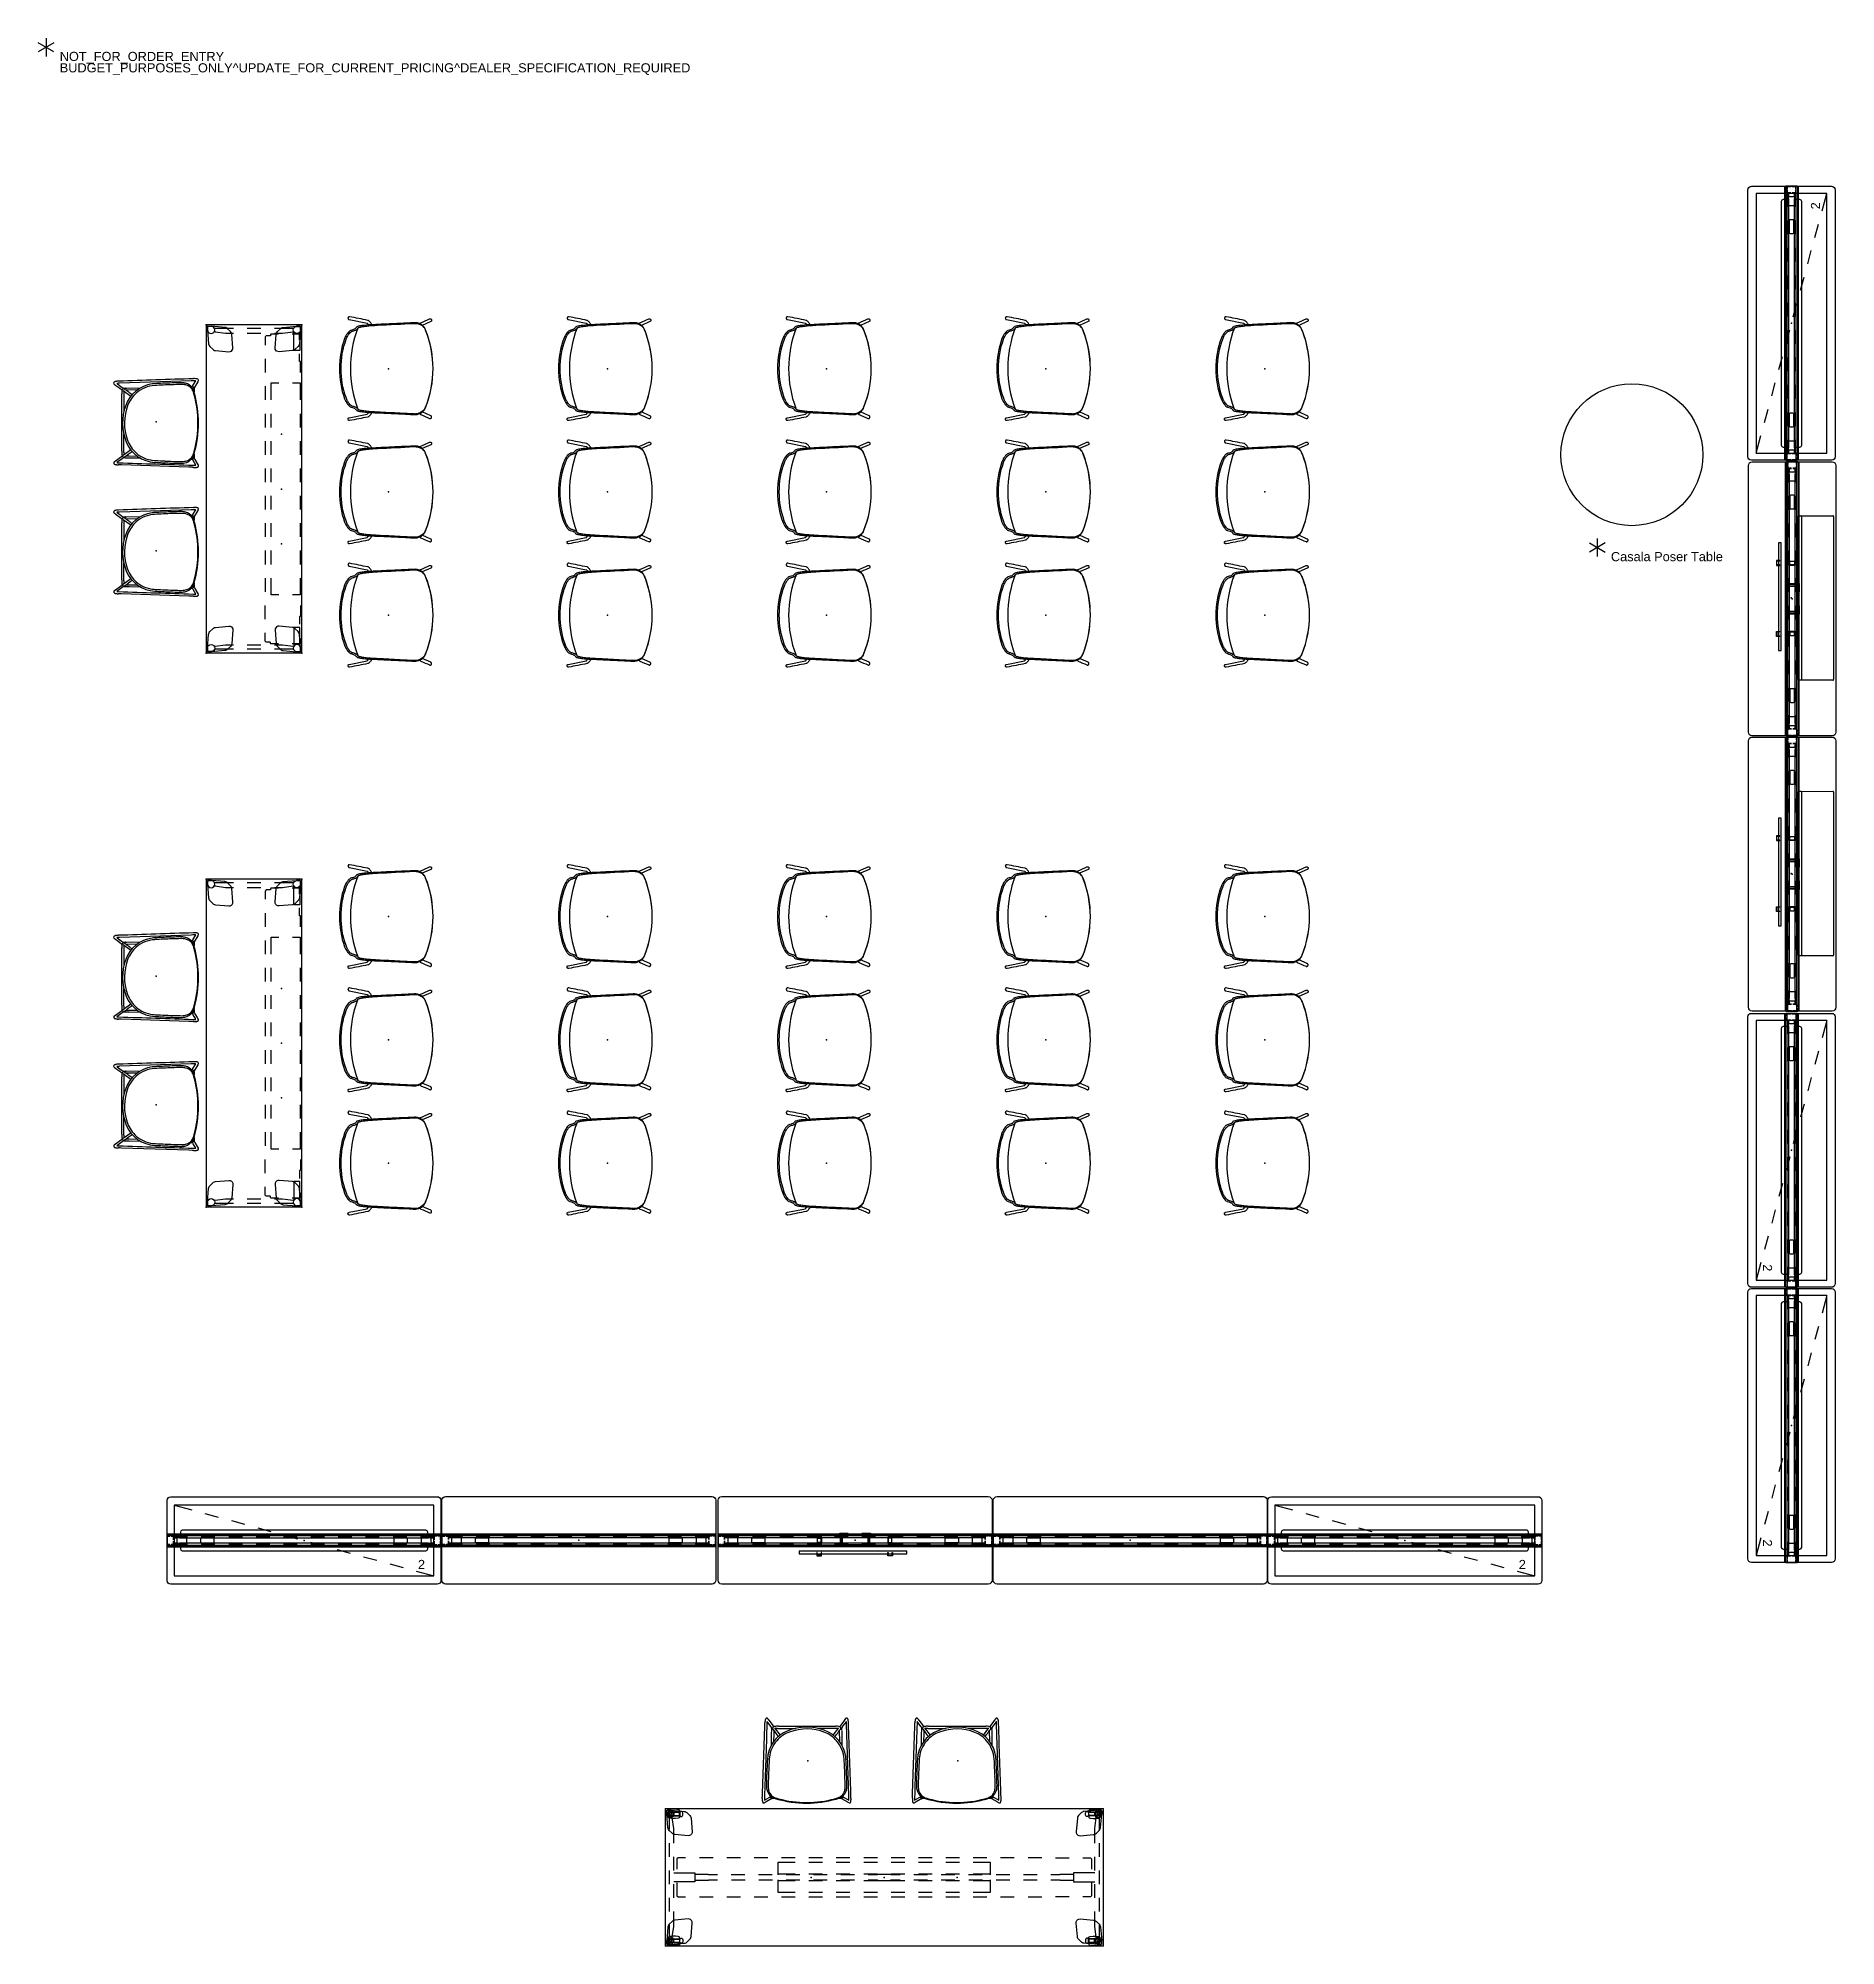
# Model space of a CAD drawing. Header units: inches. Extents: x 0 to 707, y 8 to 426.
# Drawn here: x 0 to 393.8, y 8.3 to 426.1 of the extents above; entities that cross this region are included whole.
import ezdxf

# ---------------------------------------------------------------- set-up
doc = ezdxf.new("R2010")
doc.units = ezdxf.units.IN
doc.header["$MEASUREMENT"] = 0
for name, color, linetype in [('HAA_NO_GRAPHIC', 7, 'Continuous'), ('HAA_NO_GRAPHIC-FINISH', 7, 'Continuous'), ('HAA_NO_GRAPHIC-OTHER', 7, 'Continuous'), ('HAA_NO_GRAPHIC-PROD_NO', 7, 'Continuous'), ('HAA_NO_GRAPHIC-TYPE', 7, 'Continuous'), ('HAA_NO_GRAPHIC-VIEW', 7, 'Continuous'), ('PHWALL', 7, 'Continuous'), ('PROP-BONUS-COUNT', 7, 'Continuous'), ('PROP-BONUS-FINISH', 7, 'Continuous'), ('PROP-BONUS-PROD_NO', 7, 'Continuous'), ('SEAT', 5, 'Continuous'), ('STORAGE', 7, 'Continuous'), ('TABLE', 6, 'Continuous'), ('TABLE-ELEC', 1, 'Continuous'), ('TABLE-HIDDEN', 6, 'Continuous'), ('TILE', 3, 'Continuous')]:
    doc.layers.add(name, color=color, linetype=linetype)
doc.styles.get("Standard").update_dxf_attribs({"font": 'arial.ttf'})

# ---------------------------------------------------------------- blocks, each defined once
blk = doc.blocks.new('BBUBBLET')
at = {"layer": 'PROP-BONUS-COUNT'}
for p, q in [((1.7321, -1), (-1.7321, 1)), ((1.7321, 1), (-1.7321, -1)), ((0, 2), (0, -2))]:
    blk.add_line(p, q, dxfattribs=at)
blk.add_point((0, 0), dxfattribs=at)
at = {"layer": 'PROP-BONUS-FINISH'}
blk.add_attdef('FINISH', (3, -5.5), '', height=2, dxfattribs=at)
at = {"layer": 'PROP-BONUS-PROD_NO', "flags": 8}
blk.add_attdef('PROD_NO', (3, -3), '', height=2, dxfattribs=at)
blk = doc.blocks.new('PHZ450S_423096L_1P')
at = {"layer": 'TABLE'}
for p, q in [((95.88, 0), (0, 0)), ((0, -30), (0, 0)), ((95.88, 0), (95.88, -30)), ((0, -30), (95.88, -30))]:
    blk.add_line(p, q, dxfattribs=at)
for p in [(0, 0), (95.88, 0), (0, -30), (95.88, -30)]:
    blk.add_point(p, dxfattribs=at)
at = {"layer": 'TABLE-ELEC'}
for p in [(31.96, -15), (47.94, -15), (63.92, -15)]:
    blk.add_point(p, dxfattribs=at)
at = {"layer": 'TABLE-HIDDEN'}
for p, q in [((0.29, -0.4), (0.3, -0.34)), ((0.29, -0.4), (0.29, -1.1)), ((0.29, -1.1), (0.29, -1.17)), ((0.55, -4.11), (0.29, -1.17)), ((0.3, -0.34), (0.34, -0.3)), ((0.32, -0.39), (0.35, -0.35)), ((0.32, -0.43), (0.32, -0.39)), ((0.32, -1.1), (0.32, -0.43)), ((0.38, -1.4), (0.32, -1.1)), ((0.34, -0.3), (0.4, -0.29)), ((0.35, -0.35), (0.39, -0.32)), ((0.55, -1.66), (0.38, -1.4)), ((0.39, -0.32), (0.43, -0.31)), ((1.1, -0.29), (0.4, -0.29)), ((0.43, -0.31), (1.1, -0.31)), ((0.8, -1.83), (0.55, -1.66)), ((0.59, -4.33), (0.55, -4.11)), ((0.72, -0.75), (0.68, -0.79)), ((0.68, -0.79), (0.68, -1.42)), ((0.68, -1.42), (0.72, -1.46)), ((0.77, -0.24), (0.69, -0.33)), ((0.69, -0.33), (0.69, -0.66)), ((0.69, -0.66), (0.73, -0.7)), ((0.69, -1.55), (0.73, -1.51)), ((0.69, -1.87), (0.69, -1.55)), ((0.77, -1.97), (0.69, -1.87)), ((3.06, -0.75), (0.72, -0.75)), ((0.72, -1.46), (3.06, -1.46)), ((0.73, -0.7), (3.05, -0.7)), ((0.73, -1.51), (3.05, -1.51)), ((0.97, -0.19), (0.77, -0.24)), ((0.97, -2.02), (0.77, -1.97)), ((1.1, -1.89), (0.8, -1.83)), ((0.82, -1.83), (0.82, -4.5)), ((1.59, -0.09), (0.97, -0.19)), ((1.59, -2.11), (0.97, -2.02)), ((1.17, -0.29), (1.1, -0.29)), ((1.1, -0.31), (1.4, -0.37)), ((1.4, -1.83), (1.1, -1.89)), ((1.17, -0.29), (4.11, -0.55)), ((1.37, -1.86), (1.33, -1.85)), ((1.38, -1.88), (1.37, -1.86)), ((1.41, -1.88), (1.38, -1.88)), ((1.4, -0.37), (1.66, -0.55)), ((1.66, -1.66), (1.4, -1.83)), ((1.48, -1.9), (1.41, -1.88)), ((1.51, -1.96), (1.48, -1.9)), ((1.82, -4.27), (1.51, -1.96)), ((1.89, -0.07), (1.59, -0.09)), ((1.89, -2.13), (1.59, -2.11)), ((1.66, -0.55), (1.83, -0.8)), ((1.83, -1.4), (1.66, -1.66)), ((1.83, -0.8), (1.89, -1.1)), ((1.89, -1.1), (1.83, -1.4)), ((2.19, -0.09), (1.89, -0.07)), ((2.19, -2.11), (1.89, -2.13)), ((2.81, -0.18), (2.19, -0.09)), ((2.81, -2.02), (2.19, -2.11)), ((3.01, -0.24), (2.81, -0.18)), ((3.01, -1.97), (2.81, -2.02)), ((3.08, -0.33), (3.01, -0.24)), ((3.08, -1.87), (3.01, -1.97)), ((3.05, -0.7), (3.09, -0.66)), ((3.05, -1.51), (3.09, -1.55)), ((3.1, -0.79), (3.06, -0.75)), ((3.06, -1.46), (3.1, -1.42)), ((3.09, -0.66), (3.08, -0.33)), ((3.09, -1.55), (3.08, -1.87)), ((3.1, -1.42), (3.1, -0.79)), ((3.17, -0.94), (3.1, -0.94)), ((3.1, -1.26), (3.17, -1.26)), ((3.25, -0.69), (3.17, -0.85)), ((3.17, -0.85), (3.17, -1.35)), ((3.17, -1.35), (3.25, -1.51)), ((3.41, -0.56), (3.25, -0.69)), ((3.25, -1.51), (3.41, -1.65)), ((3.62, -0.56), (3.41, -0.56)), ((3.41, -1.65), (3.62, -1.65)), ((3.78, -0.69), (3.62, -0.56)), ((3.62, -1.65), (3.78, -1.51)), ((3.86, -0.85), (3.78, -0.69)), ((3.78, -1.51), (3.86, -1.35)), ((3.86, -1.35), (3.86, -0.85)), ((4.11, -0.55), (4.33, -0.59)), ((4.33, -0.59), (4.54, -0.69)), ((4.54, -0.69), (4.72, -0.83)), ((4.72, -0.83), (5.35, -1.46)), ((5.35, -1.46), (5.49, -1.64)), ((5.49, -1.64), (5.58, -1.85)), ((5.58, -1.85), (5.63, -2.07)), ((5.63, -2.07), (5.89, -5)), ((90.25, -2.07), (89.99, -5)), ((90.29, -1.85), (90.25, -2.07)), ((90.39, -1.64), (90.29, -1.85)), ((90.53, -1.46), (90.39, -1.64)), ((91.16, -0.83), (90.53, -1.46)), ((91.34, -0.69), (91.16, -0.83)), ((91.55, -0.59), (91.34, -0.69)), ((91.77, -0.55), (91.55, -0.59)), ((94.7, -0.29), (91.77, -0.55)), ((92.02, -0.85), (92.09, -0.69)), ((92.02, -1.35), (92.02, -0.85)), ((92.09, -1.51), (92.02, -1.35)), ((92.09, -0.69), (92.25, -0.56)), ((92.25, -1.65), (92.09, -1.51)), ((92.25, -0.56), (92.47, -0.56)), ((92.46, -1.65), (92.25, -1.65)), ((92.63, -1.51), (92.46, -1.65)), ((92.47, -0.56), (92.63, -0.69)), ((92.63, -0.69), (92.7, -0.85)), ((92.7, -1.35), (92.63, -1.51)), ((92.7, -0.85), (92.7, -1.35)), ((92.7, -0.94), (92.78, -0.94)), ((92.78, -1.26), (92.7, -1.26)), ((92.78, -0.79), (92.82, -0.75)), ((92.78, -1.42), (92.78, -0.79)), ((92.82, -1.46), (92.78, -1.42)), ((92.79, -0.33), (92.86, -0.24)), ((92.79, -0.66), (92.79, -0.33)), ((92.83, -0.7), (92.79, -0.66)), ((92.83, -1.51), (92.79, -1.55)), ((92.79, -1.55), (92.79, -1.87)), ((92.79, -1.87), (92.86, -1.97)), ((92.82, -0.75), (95.15, -0.75)), ((95.15, -1.46), (92.82, -1.46)), ((95.14, -0.7), (92.83, -0.7)), ((95.14, -1.51), (92.83, -1.51)), ((92.86, -0.24), (93.07, -0.18)), ((92.86, -1.97), (93.07, -2.02)), ((93.07, -0.18), (93.69, -0.09)), ((93.07, -2.02), (93.69, -2.11)), ((93.69, -0.09), (93.98, -0.07)), ((93.69, -2.11), (93.98, -2.13)), ((93.98, -0.07), (94.28, -0.09)), ((93.98, -2.13), (94.28, -2.11)), ((94.04, -0.8), (93.99, -1.1)), ((93.99, -1.1), (94.04, -1.4)), ((94.22, -0.55), (94.04, -0.8)), ((94.04, -1.4), (94.22, -1.66)), ((94.05, -4.27), (94.36, -1.96)), ((94.47, -0.37), (94.22, -0.55)), ((94.22, -1.66), (94.47, -1.83)), ((94.28, -0.09), (94.9, -0.19)), ((94.28, -2.11), (94.9, -2.02)), ((94.36, -1.96), (94.4, -1.9)), ((94.4, -1.9), (94.47, -1.88)), ((94.77, -0.31), (94.47, -0.37)), ((94.47, -1.83), (94.77, -1.89)), ((94.47, -1.88), (94.49, -1.88)), ((94.49, -1.88), (94.51, -1.86)), ((94.51, -1.86), (94.55, -1.85)), ((94.7, -0.29), (94.77, -0.29)), ((94.77, -0.29), (95.47, -0.29)), ((95.44, -0.31), (94.77, -0.31)), ((94.77, -1.89), (95.07, -1.83)), ((94.9, -0.19), (95.11, -0.24)), ((94.9, -2.02), (95.11, -1.97)), ((95.05, -1.83), (95.05, -4.5)), ((95.07, -1.83), (95.33, -1.66)), ((95.11, -0.24), (95.18, -0.33)), ((95.11, -1.97), (95.18, -1.87)), ((95.18, -0.66), (95.14, -0.7)), ((95.18, -1.55), (95.14, -1.51)), ((95.15, -0.75), (95.19, -0.79)), ((95.19, -1.42), (95.15, -1.46)), ((95.18, -0.33), (95.18, -0.66)), ((95.18, -1.87), (95.18, -1.55)), ((95.19, -0.79), (95.19, -1.42)), ((95.28, -4.33), (95.33, -4.11)), ((95.33, -4.11), (95.59, -1.17)), ((95.33, -1.66), (95.5, -1.4)), ((95.49, -0.32), (95.44, -0.31)), ((95.53, -0.3), (95.47, -0.29)), ((95.53, -0.35), (95.49, -0.32)), ((95.5, -1.4), (95.56, -1.1)), ((95.57, -0.34), (95.53, -0.3)), ((95.55, -0.39), (95.53, -0.35)), ((95.56, -0.43), (95.55, -0.39)), ((95.56, -1.1), (95.56, -0.43)), ((95.59, -0.4), (95.57, -0.34)), ((95.59, -0.4), (95.59, -1.1)), ((95.59, -1.1), (95.59, -1.17)), ((0.69, -4.54), (0.59, -4.33)), ((0.83, -4.72), (0.69, -4.54)), ((0.82, -7.5), (0.82, -10.5)), ((1.46, -5.34), (0.83, -4.72)), ((1.64, -5.49), (1.46, -5.34)), ((1.85, -5.58), (1.64, -5.49)), ((1.82, -7.5), (1.82, -4.27)), ((2.07, -5.63), (1.85, -5.58)), ((5, -5.89), (2.07, -5.63)), ((5.28, -5.86), (5, -5.89)), ((5.54, -5.74), (5.28, -5.86)), ((5.74, -5.54), (5.54, -5.74)), ((5.86, -5.28), (5.74, -5.54)), ((5.89, -5), (5.86, -5.28)), ((89.99, -5), (90.01, -5.28)), ((90.01, -5.28), (90.13, -5.54)), ((90.13, -5.54), (90.33, -5.74)), ((90.33, -5.74), (90.59, -5.86)), ((90.59, -5.86), (90.87, -5.89)), ((90.87, -5.89), (93.81, -5.63)), ((93.81, -5.63), (94.03, -5.58)), ((94.03, -5.58), (94.24, -5.49)), ((94.05, -7.5), (94.05, -4.27)), ((94.05, -7.5), (94.05, -4.27)), ((94.24, -5.49), (94.42, -5.34)), ((94.42, -5.34), (95.05, -4.72)), ((95.05, -4.72), (95.19, -4.54)), ((95.05, -7.5), (95.05, -10.5)), ((95.19, -4.54), (95.28, -4.33)), ((1.82, -13.5), (1.82, -10.5)), ((2.77, -10.72), (2.53, -10.96)), ((2.53, -10.96), (2.53, -13.22)), ((4.44, -10.72), (2.77, -10.72)), ((10.44, -10.72), (7.44, -10.72)), ((16.44, -10.72), (13.44, -10.72)), ((22.44, -10.72), (19.44, -10.72)), ((24.72, -14.44), (24.72, -11.71)), ((24.72, -11.71), (28.44, -11.71)), ((28.44, -10.72), (25.44, -10.72)), ((34.44, -10.72), (31.44, -10.72)), ((31.44, -11.71), (34.44, -11.71)), ((40.44, -10.72), (37.44, -10.72)), ((37.44, -11.71), (40.44, -11.71)), ((46.44, -10.72), (43.44, -10.72)), ((43.44, -11.71), (46.44, -11.71)), ((52.44, -10.72), (49.44, -10.72)), ((49.44, -11.71), (52.44, -11.71)), ((58.44, -10.72), (55.44, -10.72)), ((55.44, -11.71), (58.44, -11.71)), ((64.44, -10.72), (61.44, -10.72)), ((61.44, -11.71), (64.44, -11.71)), ((70.44, -10.72), (67.44, -10.72)), ((67.44, -11.71), (71.15, -11.71)), ((71.15, -11.71), (71.15, -14.44)), ((76.44, -10.72), (73.44, -10.72)), ((82.44, -10.72), (79.44, -10.72)), ((85.44, -10.72), (88.44, -10.72)), ((91.44, -10.72), (93.11, -10.72)), ((93.11, -10.72), (93.34, -10.96)), ((93.34, -10.96), (93.34, -13.22)), ((94.05, -13.5), (94.05, -10.5)), ((94.05, -13.5), (94.05, -10.5)), ((0.82, -13.5), (0.82, -16.5)), ((1.82, -14), (6.48, -14)), ((6.48, -16), (1.82, -16)), ((1.82, -19.5), (1.82, -16.5)), ((2.53, -16.22), (2.53, -18.48)), ((6.48, -14), (6.48, -16)), ((9.41, -14.35), (6.48, -14.35)), ((6.6, -15.65), (6.48, -15.53)), ((6.6, -15.65), (9.44, -15.65)), ((9.41, -14.44), (9.41, -14.35)), ((11.43, -14.44), (9.41, -14.44)), ((9.44, -15.65), (9.44, -15.56)), ((9.44, -15.56), (11.45, -15.56)), ((17.43, -14.44), (14.43, -14.44)), ((14.45, -15.56), (17.45, -15.56)), ((23.43, -14.44), (20.43, -14.44)), ((20.45, -15.56), (23.45, -15.56)), ((24.72, -14.26), (28.44, -14.26)), ((24.72, -18.29), (24.72, -15.56)), ((28.44, -15.74), (24.72, -15.74)), ((29.43, -14.44), (26.43, -14.44)), ((26.45, -15.56), (29.45, -15.56)), ((31.44, -14.26), (34.44, -14.26)), ((34.44, -15.74), (31.44, -15.74)), ((35.43, -14.44), (32.43, -14.44)), ((32.45, -15.56), (35.45, -15.56)), ((37.44, -14.26), (40.44, -14.26)), ((40.44, -15.74), (37.44, -15.74)), ((41.43, -14.44), (38.43, -14.44)), ((38.45, -15.56), (41.45, -15.56)), ((43.44, -14.26), (46.44, -14.26)), ((46.44, -15.74), (43.44, -15.74)), ((46.46, -14.44), (44.43, -14.44)), ((44.45, -15.56), (46.46, -15.56)), ((49.41, -14.35), (46.46, -14.35)), ((46.46, -14.35), (46.46, -14.44)), ((46.46, -15.56), (46.46, -15.69)), ((46.46, -15.69), (49.41, -15.69)), ((49.41, -14.44), (49.41, -14.35)), ((51.43, -14.44), (49.41, -14.44)), ((49.41, -15.69), (49.41, -15.56)), ((49.41, -15.56), (51.44, -15.56)), ((49.44, -14.26), (52.44, -14.26)), ((52.44, -15.74), (49.44, -15.74)), ((57.43, -14.44), (54.43, -14.44)), ((54.44, -15.56), (57.44, -15.56)), ((55.44, -14.26), (58.44, -14.26)), ((58.44, -15.74), (55.44, -15.74)), ((63.43, -14.44), (60.43, -14.44)), ((60.44, -15.56), (63.44, -15.56)), ((61.44, -14.26), (64.44, -14.26)), ((64.44, -15.74), (61.44, -15.74)), ((69.43, -14.44), (66.43, -14.44)), ((66.44, -15.56), (69.44, -15.56)), ((67.44, -14.26), (71.15, -14.26)), ((71.15, -15.74), (67.44, -15.74)), ((71.15, -15.56), (71.15, -18.29)), ((75.43, -14.44), (72.43, -14.44)), ((72.44, -15.56), (75.44, -15.56)), ((81.43, -14.44), (78.43, -14.44)), ((78.44, -15.56), (81.44, -15.56)), ((86.44, -14.44), (84.43, -14.44)), ((84.44, -15.56), (86.47, -15.56)), ((89.27, -14.35), (86.44, -14.35)), ((86.44, -14.35), (86.44, -14.44)), ((86.47, -15.56), (86.47, -15.65)), ((86.47, -15.65), (89.39, -15.65)), ((89.39, -14.47), (89.27, -14.35)), ((94.05, -14), (89.39, -14)), ((89.39, -14), (89.39, -16)), ((89.39, -16), (94.05, -16)), ((93.34, -16.22), (93.34, -18.48)), ((94.05, -19.5), (94.05, -16.5)), ((94.05, -19.5), (94.05, -16.5)), ((95.05, -13.5), (95.05, -16.5)), ((0.82, -19.5), (0.82, -22.5)), ((2.53, -18.48), (2.53, -19.05)), ((2.53, -19.05), (2.77, -19.28)), ((2.77, -19.28), (4.44, -19.28)), ((7.44, -19.28), (10.44, -19.28)), ((13.44, -19.28), (16.44, -19.28)), ((19.44, -19.28), (22.44, -19.28)), ((28.44, -18.29), (24.72, -18.29)), ((25.44, -19.28), (28.44, -19.28)), ((34.44, -18.29), (31.44, -18.29)), ((31.44, -19.28), (34.44, -19.28)), ((40.44, -18.29), (37.44, -18.29)), ((37.44, -19.28), (40.44, -19.28)), ((46.44, -18.29), (43.44, -18.29)), ((43.44, -19.28), (46.44, -19.28)), ((52.44, -18.29), (49.44, -18.29)), ((49.44, -19.28), (52.44, -19.28)), ((58.44, -18.29), (55.44, -18.29)), ((55.44, -19.28), (58.44, -19.28)), ((64.44, -18.29), (61.44, -18.29)), ((61.44, -19.28), (64.44, -19.28)), ((71.15, -18.29), (67.44, -18.29)), ((67.44, -19.28), (70.44, -19.28)), ((73.44, -19.28), (76.44, -19.28)), ((79.44, -19.28), (82.44, -19.28)), ((88.43, -19.28), (85.43, -19.28)), ((93.1, -19.28), (91.43, -19.28)), ((93.34, -19.04), (93.1, -19.28)), ((93.34, -18.48), (93.34, -19.04)), ((95.05, -19.5), (95.05, -22.5)), ((1.46, -24.66), (0.83, -25.28)), ((1.64, -24.51), (1.46, -24.66)), ((1.85, -24.42), (1.64, -24.51)), ((1.82, -25.73), (1.82, -22.5)), ((2.07, -24.37), (1.85, -24.42)), ((5, -24.11), (2.07, -24.37)), ((5.28, -24.14), (5, -24.11)), ((5.54, -24.26), (5.28, -24.14)), ((5.74, -24.46), (5.54, -24.26)), ((5.63, -27.93), (5.89, -25)), ((5.86, -24.72), (5.74, -24.46)), ((5.89, -25), (5.86, -24.72)), ((89.99, -25), (90.01, -24.72)), ((90.25, -27.93), (89.99, -25)), ((90.01, -24.72), (90.13, -24.46)), ((90.13, -24.46), (90.33, -24.26)), ((90.33, -24.26), (90.59, -24.14)), ((90.59, -24.14), (90.87, -24.11)), ((90.87, -24.11), (93.81, -24.37)), ((93.81, -24.37), (94.03, -24.42)), ((94.03, -24.42), (94.24, -24.51)), ((94.05, -25.73), (94.05, -22.5)), ((94.05, -25.73), (94.05, -22.5)), ((94.24, -24.51), (94.42, -24.66)), ((94.42, -24.66), (95.05, -25.28)), ((0.55, -25.89), (0.29, -28.83)), ((0.29, -28.9), (0.29, -28.83)), ((0.29, -29.6), (0.29, -28.9)), ((0.38, -28.6), (0.32, -28.9)), ((0.32, -28.9), (0.32, -29.57)), ((0.55, -28.34), (0.38, -28.6)), ((0.59, -25.67), (0.55, -25.89)), ((0.8, -28.17), (0.55, -28.34)), ((0.69, -25.46), (0.59, -25.67)), ((0.68, -28.58), (0.72, -28.54)), ((0.68, -29.21), (0.68, -28.58)), ((0.72, -29.25), (0.68, -29.21)), ((0.83, -25.28), (0.69, -25.46)), ((0.77, -28.03), (0.69, -28.13)), ((0.69, -28.13), (0.69, -28.45)), ((0.69, -28.45), (0.73, -28.49)), ((0.72, -28.54), (3.06, -28.54)), ((0.73, -28.49), (3.05, -28.49)), ((0.97, -27.98), (0.77, -28.03)), ((1.1, -28.11), (0.8, -28.17)), ((0.82, -25.5), (0.82, -28.17)), ((1.59, -27.89), (0.97, -27.98)), ((1.4, -28.17), (1.1, -28.11)), ((1.32, -28.15), (1.37, -28.14)), ((1.37, -28.14), (1.38, -28.12)), ((1.38, -28.12), (1.41, -28.12)), ((1.66, -28.34), (1.4, -28.17)), ((1.41, -28.12), (1.48, -28.1)), ((1.48, -28.1), (1.51, -28.04)), ((1.51, -28.04), (1.82, -25.73)), ((1.89, -27.87), (1.59, -27.89)), ((1.83, -28.6), (1.66, -28.34)), ((1.66, -29.45), (1.83, -29.2)), ((1.89, -28.9), (1.83, -28.6)), ((1.83, -29.2), (1.89, -28.9)), ((2.19, -27.89), (1.89, -27.87)), ((2.81, -27.98), (2.19, -27.89)), ((3.01, -28.03), (2.81, -27.98)), ((3.08, -28.13), (3.01, -28.03)), ((3.05, -28.49), (3.09, -28.45)), ((3.06, -28.54), (3.1, -28.58)), ((3.1, -29.21), (3.06, -29.25)), ((3.09, -28.45), (3.08, -28.13)), ((3.1, -28.58), (3.1, -29.21)), ((3.1, -28.74), (3.17, -28.74)), ((3.17, -29.06), (3.1, -29.06)), ((3.17, -28.65), (3.25, -28.49)), ((3.17, -29.15), (3.17, -28.65)), ((3.25, -29.31), (3.17, -29.15)), ((3.25, -28.49), (3.41, -28.35)), ((3.41, -28.35), (3.62, -28.35)), ((3.62, -28.35), (3.78, -28.49)), ((3.78, -28.49), (3.86, -28.65)), ((3.86, -29.15), (3.78, -29.31)), ((3.86, -28.65), (3.86, -29.15)), ((4.54, -29.31), (4.72, -29.17)), ((4.72, -29.17), (5.35, -28.54)), ((5.35, -28.54), (5.49, -28.36)), ((5.49, -28.36), (5.58, -28.16)), ((5.58, -28.16), (5.63, -27.93)), ((90.29, -28.16), (90.25, -27.93)), ((90.39, -28.36), (90.29, -28.16)), ((90.53, -28.54), (90.39, -28.36)), ((91.16, -29.17), (90.53, -28.54)), ((91.34, -29.31), (91.16, -29.17)), ((92.09, -28.49), (92.02, -28.65)), ((92.02, -28.65), (92.02, -29.15)), ((92.02, -29.15), (92.09, -29.31)), ((92.25, -28.35), (92.09, -28.49)), ((92.46, -28.35), (92.25, -28.35)), ((92.63, -28.49), (92.46, -28.35)), ((92.7, -28.65), (92.63, -28.49)), ((92.63, -29.31), (92.7, -29.15)), ((92.7, -29.15), (92.7, -28.65)), ((92.78, -28.74), (92.7, -28.74)), ((92.7, -29.06), (92.78, -29.06)), ((92.82, -28.54), (92.78, -28.58)), ((92.78, -28.58), (92.78, -29.21)), ((92.78, -29.21), (92.82, -29.25)), ((92.79, -28.13), (92.86, -28.03)), ((92.79, -28.45), (92.79, -28.13)), ((92.83, -28.49), (92.79, -28.45)), ((95.15, -28.54), (92.82, -28.54)), ((95.14, -28.49), (92.83, -28.49)), ((92.86, -28.03), (93.07, -27.98)), ((93.07, -27.98), (93.69, -27.89)), ((93.69, -27.89), (93.98, -27.87)), ((93.98, -27.87), (94.28, -27.89)), ((93.99, -28.9), (94.04, -28.6)), ((94.04, -29.2), (93.99, -28.9)), ((94.04, -28.6), (94.22, -28.34)), ((94.22, -29.45), (94.04, -29.2)), ((94.36, -28.04), (94.05, -25.73)), ((94.22, -28.34), (94.47, -28.17)), ((94.28, -27.89), (94.9, -27.98)), ((94.4, -28.1), (94.36, -28.04)), ((94.47, -28.12), (94.4, -28.1)), ((94.47, -28.17), (94.77, -28.11)), ((94.49, -28.12), (94.47, -28.12)), ((94.51, -28.14), (94.49, -28.12)), ((94.55, -28.15), (94.51, -28.14)), ((94.77, -28.11), (95.07, -28.17)), ((94.9, -27.98), (95.11, -28.03)), ((95.05, -25.28), (95.19, -25.46)), ((95.05, -25.5), (95.05, -28.17)), ((95.07, -28.17), (95.33, -28.34)), ((95.11, -28.03), (95.18, -28.13)), ((95.18, -28.45), (95.14, -28.49)), ((95.19, -28.58), (95.15, -28.54)), ((95.15, -29.25), (95.19, -29.21)), ((95.18, -28.13), (95.18, -28.45)), ((95.19, -25.46), (95.28, -25.67)), ((95.19, -29.21), (95.19, -28.58)), ((95.28, -25.67), (95.33, -25.89)), ((95.33, -25.89), (95.59, -28.83)), ((95.33, -28.34), (95.5, -28.6)), ((95.5, -28.6), (95.56, -28.9)), ((95.56, -28.9), (95.56, -29.57)), ((95.59, -28.9), (95.59, -28.83)), ((95.59, -29.6), (95.59, -28.9)), ((0.29, -29.6), (0.3, -29.66)), ((0.3, -29.66), (0.34, -29.7)), ((0.32, -29.57), (0.32, -29.61)), ((0.32, -29.61), (0.35, -29.65)), ((0.34, -29.7), (0.4, -29.71)), ((0.35, -29.65), (0.39, -29.68)), ((0.39, -29.68), (0.43, -29.69)), ((1.1, -29.71), (0.4, -29.71)), ((0.43, -29.69), (1.1, -29.69)), ((0.69, -29.34), (0.73, -29.3)), ((0.69, -29.67), (0.69, -29.34)), ((0.77, -29.76), (0.69, -29.67)), ((3.06, -29.25), (0.72, -29.25)), ((0.73, -29.3), (3.05, -29.3)), ((0.97, -29.81), (0.77, -29.76)), ((1.59, -29.91), (0.97, -29.81)), ((1.1, -29.69), (1.4, -29.63)), ((1.17, -29.71), (1.1, -29.71)), ((1.17, -29.71), (4.11, -29.45)), ((1.4, -29.63), (1.66, -29.45)), ((1.89, -29.93), (1.59, -29.91)), ((2.19, -29.91), (1.89, -29.93)), ((2.81, -29.82), (2.19, -29.91)), ((3.01, -29.76), (2.81, -29.82)), ((3.08, -29.67), (3.01, -29.76)), ((3.05, -29.3), (3.09, -29.34)), ((3.09, -29.34), (3.08, -29.67)), ((3.41, -29.44), (3.25, -29.31)), ((3.62, -29.44), (3.41, -29.44)), ((3.78, -29.31), (3.62, -29.44)), ((4.11, -29.45), (4.33, -29.41)), ((4.33, -29.41), (4.54, -29.31)), ((91.55, -29.41), (91.34, -29.31)), ((91.77, -29.45), (91.55, -29.41)), ((94.7, -29.71), (91.77, -29.45)), ((92.09, -29.31), (92.25, -29.44)), ((92.25, -29.44), (92.47, -29.44)), ((92.47, -29.44), (92.63, -29.31)), ((92.83, -29.3), (92.79, -29.34)), ((92.79, -29.34), (92.79, -29.67)), ((92.79, -29.67), (92.86, -29.76)), ((92.82, -29.25), (95.15, -29.25)), ((95.14, -29.3), (92.83, -29.3)), ((92.86, -29.76), (93.07, -29.82)), ((93.07, -29.82), (93.69, -29.91)), ((93.69, -29.91), (93.98, -29.93)), ((93.98, -29.93), (94.28, -29.91)), ((94.47, -29.63), (94.22, -29.45)), ((94.28, -29.91), (94.9, -29.81)), ((94.77, -29.69), (94.47, -29.63)), ((94.7, -29.71), (94.77, -29.71)), ((95.44, -29.69), (94.77, -29.69)), ((94.77, -29.71), (95.47, -29.71)), ((94.9, -29.81), (95.11, -29.76)), ((95.11, -29.76), (95.18, -29.67)), ((95.18, -29.34), (95.14, -29.3)), ((95.18, -29.67), (95.18, -29.34)), ((95.49, -29.68), (95.44, -29.69)), ((95.53, -29.7), (95.47, -29.71)), ((95.53, -29.65), (95.49, -29.68)), ((95.55, -29.61), (95.53, -29.65)), ((95.57, -29.66), (95.53, -29.7)), ((95.56, -29.57), (95.55, -29.61)), ((95.59, -29.6), (95.57, -29.66))]:
    blk.add_line(p, q, dxfattribs=at)
for centre, radius in [((1.1, -1.1), 0.571), ((1.1, -1.1), 0.217), ((94.77, -1.1), 0.571), ((94.77, -1.1), 0.217), ((1.1, -28.9), 0.571), ((1.1, -28.9), 0.217), ((94.77, -28.9), 0.571), ((94.77, -28.9), 0.217)]:
    blk.add_circle(centre, radius, dxfattribs=at)
blk = doc.blocks.new('PHZ100_75601_0P')
at = {"layer": 'PHWALL'}
for p, q in [((-30, 8.76), (-29.93, 9.1)), ((-30, -8.76), (-30, 8.76)), ((-29.93, 9.1), (-29.76, 9.34)), ((-29.76, 9.34), (-29.52, 9.5)), ((-29.52, 9.5), (-29.18, 9.58)), ((-29.18, 9.58), (29.18, 9.58)), ((29.18, 9.58), (29.49, 9.52)), ((29.49, 9.52), (29.76, 9.34)), ((29.76, 9.34), (29.95, 9.05)), ((29.95, 9.05), (30, 8.76)), ((30, 8.76), (30, -8.76)), ((30, 1.35), (-30, 1.35)), ((30, 1.29), (-30, 1.29)), ((-30, 1.23), (-30, -1.23)), ((-30, 0.83), (-29.98, 0.92)), ((-30, 0.16), (-30, 0.83)), ((-29.98, 0.92), (-29.92, 0.98)), ((-29.92, 0.98), (-29.83, 1)), ((-29.92, 0.81), (-29.9, 0.88)), ((-29.92, 0.16), (-29.92, 0.81)), ((-29.9, 0.88), (-29.88, 0.9)), ((-29.88, 0.9), (-29.82, 0.92)), ((-29.83, 1), (-29.36, 1)), ((-29.82, 0.92), (-29.36, 0.92)), ((-29.09, 1), (-28.67, 1)), ((-29.09, 0.92), (-28.67, 0.92)), ((-28.67, 1), (-28.67, 0.92)), ((-28.58, 0.98), (-28.67, 1)), ((-28.62, 0.9), (-28.67, 0.92)), ((-28.6, 0.88), (-28.62, 0.9)), ((-28.58, 0.82), (-28.6, 0.88)), ((-28.52, 0.92), (-28.58, 0.98)), ((-28.58, 0.16), (-28.58, 0.82)), ((-25.5, 0.73), (-28.58, 0.73)), ((-28.58, 0.67), (-25.5, 0.67)), ((-28.5, 0.83), (-28.52, 0.92)), ((-28.5, 0.16), (-28.5, 0.83)), ((-27.8, 0.43), (-27.74, 0.57)), ((-27.8, -0.43), (-27.8, 0.43)), ((-27.74, 0.57), (-27.6, 0.63)), ((-27.6, 0.63), (-25.94, 0.63)), ((-25.94, 0.63), (-25.81, 0.57)), ((-25.81, 0.57), (-25.75, 0.43)), ((-25.75, 0.43), (-25.75, -0.43)), ((-22.63, 0.44), (-22.69, 0.3)), ((-22.69, 0.3), (-22.69, -0.3)), ((-22.49, 0.5), (-22.63, 0.44)), ((-19.5, 0.73), (-22.5, 0.73)), ((-22.5, 0.67), (-19.5, 0.67)), ((-19.88, 0.5), (-22.49, 0.5)), ((-19.74, 0.44), (-19.88, 0.5)), ((-19.69, 0.3), (-19.74, 0.44)), ((-19.69, -0.3), (-19.69, 0.3)), ((-13.5, 0.73), (-16.5, 0.73)), ((-16.5, 0.67), (-13.5, 0.67)), ((-7.5, 0.73), (-10.5, 0.73)), ((-10.5, 0.67), (-7.5, 0.67)), ((-1.5, 0.73), (-4.5, 0.73)), ((-4.5, 0.67), (-1.5, 0.67)), ((4.5, 0.73), (1.5, 0.73)), ((1.5, 0.67), (4.5, 0.67)), ((10.5, 0.73), (7.5, 0.73)), ((7.5, 0.67), (10.5, 0.67)), ((16.5, 0.73), (13.5, 0.73)), ((13.5, 0.67), (16.5, 0.67)), ((22.5, 0.73), (19.5, 0.73)), ((19.5, 0.67), (22.5, 0.67)), ((19.74, 0.44), (19.69, 0.3)), ((19.69, 0.3), (19.69, -0.3)), ((19.88, 0.5), (19.74, 0.44)), ((22.49, 0.5), (19.88, 0.5)), ((22.63, 0.44), (22.49, 0.5)), ((22.69, 0.3), (22.63, 0.44)), ((22.69, -0.3), (22.69, 0.3)), ((28.58, 0.73), (25.5, 0.73)), ((25.5, 0.67), (28.58, 0.67)), ((25.75, 0.43), (25.81, 0.57)), ((25.75, -0.43), (25.75, 0.43)), ((25.81, 0.57), (25.94, 0.63)), ((25.94, 0.63), (27.6, 0.63)), ((27.6, 0.63), (27.74, 0.57)), ((27.74, 0.57), (27.8, 0.43)), ((27.8, 0.43), (27.8, -0.43)), ((28.5, 0.83), (28.52, 0.92)), ((28.5, 0.16), (28.5, 0.83)), ((28.52, 0.92), (28.58, 0.98)), ((28.58, 0.98), (28.67, 1)), ((28.58, 0.82), (28.6, 0.88)), ((28.58, 0.16), (28.58, 0.82)), ((28.6, 0.88), (28.62, 0.9)), ((28.62, 0.9), (28.67, 0.92)), ((28.67, 1), (28.67, 0.92)), ((29.13, 1), (28.67, 1)), ((29.13, 0.92), (28.67, 0.92)), ((29.83, 1), (29.4, 1)), ((29.82, 0.92), (29.4, 0.92)), ((29.88, 0.9), (29.82, 0.92)), ((29.92, 0.98), (29.83, 1)), ((29.9, 0.88), (29.88, 0.9)), ((29.92, 0.81), (29.9, 0.88)), ((29.98, 0.92), (29.92, 0.98)), ((29.92, 0.16), (29.92, 0.81)), ((30, 0.83), (29.98, 0.92)), ((30, 0.16), (30, 1.23)), ((30, -0.83), (30, 0.83)), ((-30, -0.83), (-30, -0.12)), ((-29.98, -0.92), (-30, -0.83)), ((30, -1.29), (-30, -1.29)), ((30, -1.35), (-30, -1.35)), ((-29.92, -0.98), (-29.98, -0.92)), ((-29.92, -0.81), (-29.92, -0.12)), ((-29.9, -0.88), (-29.92, -0.81)), ((-29.83, -1), (-29.92, -0.98)), ((-29.88, -0.9), (-29.9, -0.88)), ((-29.82, -0.92), (-29.88, -0.9)), ((-29.36, -1), (-29.83, -1)), ((-29.36, -0.92), (-29.82, -0.92)), ((-28.67, -0.92), (-29.09, -0.92)), ((-28.67, -1), (-29.09, -1)), ((-28.67, -0.92), (-28.62, -0.9)), ((-28.67, -0.92), (-28.67, -1)), ((-28.67, -1), (-28.58, -0.98)), ((-28.62, -0.9), (-28.6, -0.88)), ((-28.6, -0.88), (-28.58, -0.82)), ((-28.58, -0.82), (-28.58, -0.12)), ((-25.5, -0.67), (-28.58, -0.67)), ((-28.58, -0.73), (-25.5, -0.73)), ((-28.58, -0.98), (-28.52, -0.92)), ((-28.52, -0.92), (-28.5, -0.83)), ((-28.5, -0.83), (-28.5, -0.12)), ((-27.74, -0.57), (-27.8, -0.43)), ((-27.6, -0.63), (-27.74, -0.57)), ((-25.94, -0.63), (-27.6, -0.63)), ((-25.81, -0.57), (-25.94, -0.63)), ((-25.75, -0.43), (-25.81, -0.57)), ((-22.69, -0.3), (-22.63, -0.44)), ((-22.63, -0.44), (-22.49, -0.5)), ((-19.5, -0.67), (-22.5, -0.67)), ((-22.5, -0.73), (-19.5, -0.73)), ((-22.49, -0.5), (-19.88, -0.5)), ((-19.88, -0.5), (-19.74, -0.44)), ((-19.74, -0.44), (-19.69, -0.3)), ((-13.5, -0.67), (-16.5, -0.67)), ((-16.5, -0.73), (-13.5, -0.73)), ((-7.5, -0.67), (-10.5, -0.67)), ((-10.5, -0.73), (-7.5, -0.73)), ((-1.5, -0.67), (-4.5, -0.67)), ((-4.5, -0.73), (-1.5, -0.73)), ((4.5, -0.67), (1.5, -0.67)), ((1.5, -0.73), (4.5, -0.73)), ((10.5, -0.67), (7.5, -0.67)), ((7.5, -0.73), (10.5, -0.73)), ((16.5, -0.67), (13.5, -0.67)), ((13.5, -0.73), (16.5, -0.73)), ((22.5, -0.67), (19.5, -0.67)), ((19.5, -0.73), (22.5, -0.73)), ((19.69, -0.3), (19.74, -0.44)), ((19.74, -0.44), (19.88, -0.5)), ((19.88, -0.5), (22.49, -0.5)), ((22.49, -0.5), (22.63, -0.44)), ((22.63, -0.44), (22.69, -0.3)), ((28.58, -0.67), (25.5, -0.67)), ((25.5, -0.73), (28.58, -0.73)), ((25.81, -0.57), (25.75, -0.43)), ((25.94, -0.63), (25.81, -0.57)), ((27.6, -0.63), (25.94, -0.63)), ((27.74, -0.57), (27.6, -0.63)), ((27.8, -0.43), (27.74, -0.57)), ((28.5, -0.83), (28.5, -0.12)), ((28.52, -0.92), (28.5, -0.83)), ((28.58, -0.98), (28.52, -0.92)), ((28.58, -0.82), (28.58, -0.12)), ((28.6, -0.88), (28.58, -0.82)), ((28.67, -1), (28.58, -0.98)), ((28.62, -0.9), (28.6, -0.88)), ((28.67, -0.92), (28.62, -0.9)), ((28.67, -0.92), (28.67, -1)), ((28.67, -0.92), (29.13, -0.92)), ((28.67, -1), (29.13, -1)), ((29.4, -0.92), (29.82, -0.92)), ((29.4, -1), (29.83, -1)), ((29.82, -0.92), (29.88, -0.9)), ((29.83, -1), (29.92, -0.98)), ((29.88, -0.9), (29.9, -0.88)), ((29.9, -0.88), (29.92, -0.81)), ((29.92, -0.81), (29.92, -0.12)), ((29.92, -0.98), (29.98, -0.92)), ((29.98, -0.92), (30, -0.83)), ((30, -1.23), (30, -0.12)), ((-29.93, -9.1), (-30, -8.76)), ((-29.76, -9.34), (-29.93, -9.1)), ((-29.52, -9.5), (-29.76, -9.34)), ((-29.18, -9.58), (-29.52, -9.5)), ((29.18, -9.58), (-29.18, -9.58)), ((29.49, -9.52), (29.18, -9.58)), ((29.76, -9.34), (29.49, -9.52)), ((29.95, -9.05), (29.76, -9.34)), ((30, -8.76), (29.95, -9.05))]:
    blk.add_line(p, q, dxfattribs=at)
blk.add_point((0, 0), dxfattribs=at)
blk = doc.blocks.new('PHZ130_3560R_0P')
at = {"layer": 'TILE'}
for p, q in [((-29.97, -1.44), (-29.97, -1)), ((-29.97, -1), (29.97, -1)), ((29.97, -1.44), (-29.97, -1.44)), ((-28.45, -0.83), (-28.46, -0.86)), ((-28.46, -0.86), (-28.46, -0.92)), ((-28.46, -0.92), (-28.3, -0.92)), ((-28.36, -0.74), (-28.45, -0.83)), ((-28.34, -0.71), (-28.36, -0.74)), ((-27.67, -0.61), (-28.34, -0.61)), ((-28.34, -0.61), (-28.34, -0.71)), ((-28.3, -0.92), (-28.27, -0.97)), ((-28.27, -0.97), (-28.27, -1)), ((-27.67, -0.78), (-27.67, -0.61)), ((-27.64, -0.82), (-27.67, -0.78)), ((-27.32, -0.82), (-27.64, -0.82)), ((-27.28, -0.78), (-27.32, -0.82)), ((27.28, -0.61), (-27.28, -0.61)), ((-27.28, -0.61), (-27.28, -0.78)), ((27.28, -0.78), (27.28, -0.61)), ((27.32, -0.82), (27.28, -0.78)), ((27.64, -0.82), (27.32, -0.82)), ((27.68, -0.78), (27.64, -0.82)), ((28.34, -0.61), (27.68, -0.61)), ((27.68, -0.61), (27.68, -0.78)), ((28.27, -0.97), (28.3, -0.92)), ((28.27, -1), (28.27, -0.97)), ((28.3, -0.92), (28.46, -0.92)), ((28.34, -0.71), (28.34, -0.61)), ((28.36, -0.74), (28.34, -0.71)), ((28.45, -0.83), (28.36, -0.74)), ((28.46, -0.86), (28.45, -0.83)), ((28.46, -0.92), (28.46, -0.86)), ((29.97, -1), (29.97, -1.44))]:
    blk.add_line(p, q, dxfattribs=at)
blk.add_point((0, 0), dxfattribs=at)
blk = doc.blocks.new('PHZ140_3560RN_0P')
at = {"layer": 'TILE'}
for p, q in [((-29.97, -1.44), (-29.97, -1)), ((-29.97, -1), (29.97, -1)), ((29.97, -1.44), (-29.97, -1.44)), ((-28.45, -0.83), (-28.46, -0.86)), ((-28.46, -0.86), (-28.46, -0.92)), ((-28.46, -0.92), (-28.3, -0.92)), ((-28.36, -0.74), (-28.45, -0.83)), ((-28.34, -0.71), (-28.36, -0.74)), ((-27.67, -0.61), (-28.34, -0.61)), ((-28.34, -0.61), (-28.34, -0.71)), ((-28.3, -0.92), (-28.27, -0.97)), ((-28.27, -0.97), (-28.27, -1)), ((-27.67, -0.78), (-27.67, -0.61)), ((-27.64, -0.82), (-27.67, -0.78)), ((-27.32, -0.82), (-27.64, -0.82)), ((-27.28, -0.78), (-27.32, -0.82)), ((27.28, -0.61), (-27.28, -0.61)), ((-27.28, -0.61), (-27.28, -0.78)), ((27.28, -0.78), (27.28, -0.61)), ((27.32, -0.82), (27.28, -0.78)), ((27.64, -0.82), (27.32, -0.82)), ((27.68, -0.78), (27.64, -0.82)), ((28.34, -0.61), (27.68, -0.61)), ((27.68, -0.61), (27.68, -0.78)), ((28.27, -0.97), (28.3, -0.92)), ((28.27, -1), (28.27, -0.97)), ((28.3, -0.92), (28.46, -0.92)), ((28.34, -0.71), (28.34, -0.61)), ((28.36, -0.74), (28.34, -0.71)), ((28.45, -0.83), (28.36, -0.74)), ((28.46, -0.86), (28.45, -0.83)), ((28.46, -0.92), (28.46, -0.86)), ((29.97, -1), (29.97, -1.44))]:
    blk.add_line(p, q, dxfattribs=at)
blk.add_point((0, 0), dxfattribs=at)
blk = doc.blocks.new('PHZ100_75602_0P')
at = {"layer": 'PHWALL'}
for p, q in [((-30, 8.76), (-29.93, 9.1)), ((-30, -8.76), (-30, 8.76)), ((-29.93, 9.1), (-29.76, 9.34)), ((-29.76, 9.34), (-29.52, 9.5)), ((-29.52, 9.5), (-29.18, 9.58)), ((-29.18, 9.58), (29.18, 9.58)), ((29.18, 9.58), (29.49, 9.52)), ((29.49, 9.52), (29.76, 9.34)), ((29.76, 9.34), (29.95, 9.05)), ((29.95, 9.05), (30, 8.76)), ((30, 8.76), (30, -8.76)), ((30, 1.35), (-30, 1.35)), ((30, 1.29), (-30, 1.29)), ((-30, 1.23), (-30, -1.23)), ((-30, 0.83), (-29.98, 0.92)), ((-30, 0.16), (-30, 0.83)), ((-29.98, 0.92), (-29.92, 0.98)), ((-29.92, 0.98), (-29.83, 1)), ((-29.92, 0.81), (-29.9, 0.88)), ((-29.92, 0.16), (-29.92, 0.81)), ((-29.9, 0.88), (-29.88, 0.9)), ((-29.88, 0.9), (-29.82, 0.92)), ((-29.83, 1), (-29.36, 1)), ((-29.82, 0.92), (-29.36, 0.92)), ((-29.09, 1), (-28.67, 1)), ((-29.09, 0.92), (-28.67, 0.92)), ((-28.67, 1), (-28.67, 0.92)), ((-28.58, 0.98), (-28.67, 1)), ((-28.62, 0.9), (-28.67, 0.92)), ((-28.6, 0.88), (-28.62, 0.9)), ((-28.58, 0.82), (-28.6, 0.88)), ((-28.52, 0.92), (-28.58, 0.98)), ((-28.58, 0.16), (-28.58, 0.82)), ((-25.5, 0.73), (-28.58, 0.73)), ((-28.58, 0.67), (-25.5, 0.67)), ((-28.5, 0.83), (-28.52, 0.92)), ((-28.5, 0.16), (-28.5, 0.83)), ((-27.8, 0.43), (-27.74, 0.57)), ((-27.8, -0.43), (-27.8, 0.43)), ((-27.74, 0.57), (-27.6, 0.63)), ((-27.6, 0.63), (-25.94, 0.63)), ((-26.97, 2.12), (-27.09, 1.85)), ((-27.09, 1.85), (-27.09, 1.13)), ((-27.09, 1.07), (-27.09, 0.73)), ((-26.69, 2.24), (-26.97, 2.12)), ((26.69, 2.24), (-26.69, 2.24)), ((-25.94, 0.63), (-25.81, 0.57)), ((-25.81, 0.57), (-25.75, 0.43)), ((-25.75, 0.43), (-25.75, -0.43)), ((-22.63, 0.44), (-22.69, 0.3)), ((-22.69, 0.3), (-22.69, -0.3)), ((-22.49, 0.5), (-22.63, 0.44)), ((-19.5, 0.73), (-22.5, 0.73)), ((-22.5, 0.67), (-19.5, 0.67)), ((-19.88, 0.5), (-22.49, 0.5)), ((-19.74, 0.44), (-19.88, 0.5)), ((-19.69, 0.3), (-19.74, 0.44)), ((-19.69, -0.3), (-19.69, 0.3)), ((-13.5, 0.73), (-16.5, 0.73)), ((-16.5, 0.67), (-13.5, 0.67)), ((-7.5, 0.73), (-10.5, 0.73)), ((-10.5, 0.67), (-7.5, 0.67)), ((-1.5, 0.73), (-4.5, 0.73)), ((-4.5, 0.67), (-1.5, 0.67)), ((4.5, 0.73), (1.5, 0.73)), ((1.5, 0.67), (4.5, 0.67)), ((10.5, 0.73), (7.5, 0.73)), ((7.5, 0.67), (10.5, 0.67)), ((16.5, 0.73), (13.5, 0.73)), ((13.5, 0.67), (16.5, 0.67)), ((22.5, 0.73), (19.5, 0.73)), ((19.5, 0.67), (22.5, 0.67)), ((19.74, 0.44), (19.69, 0.3)), ((19.69, 0.3), (19.69, -0.3)), ((19.88, 0.5), (19.74, 0.44)), ((22.49, 0.5), (19.88, 0.5)), ((22.63, 0.44), (22.49, 0.5)), ((22.69, 0.3), (22.63, 0.44)), ((22.69, -0.3), (22.69, 0.3)), ((28.58, 0.73), (25.5, 0.73)), ((25.5, 0.67), (28.58, 0.67)), ((25.75, 0.43), (25.81, 0.57)), ((25.75, -0.43), (25.75, 0.43)), ((25.81, 0.57), (25.94, 0.63)), ((25.94, 0.63), (27.6, 0.63)), ((26.97, 2.12), (26.69, 2.24)), ((27.09, 1.85), (26.97, 2.12)), ((27.09, 1.13), (27.09, 1.85)), ((27.09, 0.73), (27.09, 1.07)), ((27.6, 0.63), (27.74, 0.57)), ((27.74, 0.57), (27.8, 0.43)), ((27.8, 0.43), (27.8, -0.43)), ((28.5, 0.83), (28.52, 0.92)), ((28.5, 0.16), (28.5, 0.83)), ((28.52, 0.92), (28.58, 0.98)), ((28.58, 0.98), (28.67, 1)), ((28.58, 0.82), (28.6, 0.88)), ((28.58, 0.16), (28.58, 0.82)), ((28.6, 0.88), (28.62, 0.9)), ((28.62, 0.9), (28.67, 0.92)), ((28.67, 1), (28.67, 0.92)), ((29.13, 1), (28.67, 1)), ((29.13, 0.92), (28.67, 0.92)), ((29.83, 1), (29.4, 1)), ((29.82, 0.92), (29.4, 0.92)), ((29.88, 0.9), (29.82, 0.92)), ((29.92, 0.98), (29.83, 1)), ((29.9, 0.88), (29.88, 0.9)), ((29.92, 0.81), (29.9, 0.88)), ((29.98, 0.92), (29.92, 0.98)), ((29.92, 0.16), (29.92, 0.81)), ((30, 0.83), (29.98, 0.92)), ((30, 0.16), (30, 1.23)), ((30, -0.83), (30, 0.83)), ((-30, -0.83), (-30, -0.12)), ((-29.98, -0.92), (-30, -0.83)), ((30, -1.29), (-30, -1.29)), ((30, -1.35), (-30, -1.35)), ((-29.92, -0.98), (-29.98, -0.92)), ((-29.92, -0.81), (-29.92, -0.12)), ((-29.9, -0.88), (-29.92, -0.81)), ((-29.83, -1), (-29.92, -0.98)), ((-29.88, -0.9), (-29.9, -0.88)), ((-29.82, -0.92), (-29.88, -0.9)), ((-29.36, -1), (-29.83, -1)), ((-29.36, -0.92), (-29.82, -0.92)), ((-28.67, -0.92), (-29.09, -0.92)), ((-28.67, -1), (-29.09, -1)), ((-28.67, -0.92), (-28.62, -0.9)), ((-28.67, -0.92), (-28.67, -1)), ((-28.67, -1), (-28.58, -0.98)), ((-28.62, -0.9), (-28.6, -0.88)), ((-28.6, -0.88), (-28.58, -0.82)), ((-28.58, -0.82), (-28.58, -0.12)), ((-25.5, -0.67), (-28.58, -0.67)), ((-28.58, -0.73), (-25.5, -0.73)), ((-28.58, -0.98), (-28.52, -0.92)), ((-28.52, -0.92), (-28.5, -0.83)), ((-28.5, -0.83), (-28.5, -0.12)), ((-27.74, -0.57), (-27.8, -0.43)), ((-27.6, -0.63), (-27.74, -0.57)), ((-25.94, -0.63), (-27.6, -0.63)), ((-27.09, -0.73), (-27.09, -1.07)), ((-27.09, -1.13), (-27.09, -1.85)), ((-27.09, -1.85), (-26.97, -2.12)), ((-26.97, -2.12), (-26.69, -2.24)), ((-26.69, -2.24), (26.69, -2.24)), ((-25.81, -0.57), (-25.94, -0.63)), ((-25.75, -0.43), (-25.81, -0.57)), ((-22.69, -0.3), (-22.63, -0.44)), ((-22.63, -0.44), (-22.49, -0.5)), ((-19.5, -0.67), (-22.5, -0.67)), ((-22.5, -0.73), (-19.5, -0.73)), ((-22.49, -0.5), (-19.88, -0.5)), ((-19.88, -0.5), (-19.74, -0.44)), ((-19.74, -0.44), (-19.69, -0.3)), ((-13.5, -0.67), (-16.5, -0.67)), ((-16.5, -0.73), (-13.5, -0.73)), ((-7.5, -0.67), (-10.5, -0.67)), ((-10.5, -0.73), (-7.5, -0.73)), ((-1.5, -0.67), (-4.5, -0.67)), ((-4.5, -0.73), (-1.5, -0.73)), ((4.5, -0.67), (1.5, -0.67)), ((1.5, -0.73), (4.5, -0.73)), ((10.5, -0.67), (7.5, -0.67)), ((7.5, -0.73), (10.5, -0.73)), ((16.5, -0.67), (13.5, -0.67)), ((13.5, -0.73), (16.5, -0.73)), ((22.5, -0.67), (19.5, -0.67)), ((19.5, -0.73), (22.5, -0.73)), ((19.69, -0.3), (19.74, -0.44)), ((19.74, -0.44), (19.88, -0.5)), ((19.88, -0.5), (22.49, -0.5)), ((22.49, -0.5), (22.63, -0.44)), ((22.63, -0.44), (22.69, -0.3)), ((28.58, -0.67), (25.5, -0.67)), ((25.5, -0.73), (28.58, -0.73)), ((25.81, -0.57), (25.75, -0.43)), ((25.94, -0.63), (25.81, -0.57)), ((27.6, -0.63), (25.94, -0.63)), ((26.69, -2.24), (26.97, -2.12)), ((26.97, -2.12), (27.09, -1.85)), ((27.09, -1.07), (27.09, -0.73)), ((27.09, -1.85), (27.09, -1.13)), ((27.74, -0.57), (27.6, -0.63)), ((27.8, -0.43), (27.74, -0.57)), ((28.5, -0.83), (28.5, -0.12)), ((28.52, -0.92), (28.5, -0.83)), ((28.58, -0.98), (28.52, -0.92)), ((28.58, -0.82), (28.58, -0.12)), ((28.6, -0.88), (28.58, -0.82)), ((28.67, -1), (28.58, -0.98)), ((28.62, -0.9), (28.6, -0.88)), ((28.67, -0.92), (28.62, -0.9)), ((28.67, -0.92), (28.67, -1)), ((28.67, -0.92), (29.13, -0.92)), ((28.67, -1), (29.13, -1)), ((29.4, -0.92), (29.82, -0.92)), ((29.4, -1), (29.83, -1)), ((29.82, -0.92), (29.88, -0.9)), ((29.83, -1), (29.92, -0.98)), ((29.88, -0.9), (29.9, -0.88)), ((29.9, -0.88), (29.92, -0.81)), ((29.92, -0.81), (29.92, -0.12)), ((29.92, -0.98), (29.98, -0.92)), ((29.98, -0.92), (30, -0.83)), ((30, -1.23), (30, -0.12)), ((-29.93, -9.1), (-30, -8.76)), ((-29.76, -9.34), (-29.93, -9.1)), ((-29.52, -9.5), (-29.76, -9.34)), ((-29.18, -9.58), (-29.52, -9.5)), ((29.18, -9.58), (-29.18, -9.58)), ((29.49, -9.52), (29.18, -9.58)), ((29.76, -9.34), (29.49, -9.52)), ((29.95, -9.05), (29.76, -9.34)), ((30, -8.76), (29.95, -9.05))]:
    blk.add_line(p, q, dxfattribs=at)
blk.add_point((0, 0), dxfattribs=at)
blk = doc.blocks.new('PHZ150_60L_0P')
at = {"layer": 'STORAGE'}
for p, q in [((28.46, 7.76), (-28.46, 7.76)), ((-28.46, 7.76), (-28.46, -7.76)), ((-28.46, 7.76), (-24.6, 6.7)), ((-21.71, 5.92), (-18.81, 5.13)), ((-15.92, 4.34), (-13.03, 3.55)), ((28.46, -7.76), (28.46, 7.76)), ((-10.13, 2.76), (-7.24, 1.97)), ((-4.34, 1.18), (-1.45, 0.39)), ((1.45, -0.39), (4.34, -1.18)), ((7.24, -1.97), (10.13, -2.76)), ((13.03, -3.55), (15.92, -4.34)), ((-28.46, -7.76), (28.46, -7.76)), ((18.81, -5.13), (21.71, -5.92)), ((24.6, -6.7), (28.46, -7.76))]:
    blk.add_line(p, q, dxfattribs=at)
blk.add_point((0, 0), dxfattribs=at)
blk.add_text('2', height=2, dxfattribs=at).set_placement((24.96, -6.26))
blk = doc.blocks.new('PHZ130_3560M_0P')
at = {"layer": 'TILE'}
for p, q in [((-29.97, -1.44), (-29.97, -1)), ((-29.97, -1), (29.97, -1)), ((29.97, -1.44), (-29.97, -1.44)), ((-28.45, -0.83), (-28.46, -0.86)), ((-28.46, -0.86), (-28.46, -0.92)), ((-28.46, -0.92), (-28.3, -0.92)), ((-28.36, -0.74), (-28.45, -0.83)), ((-28.34, -0.71), (-28.36, -0.74)), ((-27.67, -0.61), (-28.34, -0.61)), ((-28.34, -0.61), (-28.34, -0.71)), ((-28.3, -0.92), (-28.27, -0.97)), ((-28.27, -0.97), (-28.27, -1)), ((-27.67, -0.78), (-27.67, -0.61)), ((-27.64, -0.82), (-27.67, -0.78)), ((-27.32, -0.82), (-27.64, -0.82)), ((-27.28, -0.78), (-27.32, -0.82)), ((27.28, -0.61), (-27.28, -0.61)), ((-27.28, -0.61), (-27.28, -0.78)), ((27.28, -0.78), (27.28, -0.61)), ((27.32, -0.82), (27.28, -0.78)), ((27.64, -0.82), (27.32, -0.82)), ((27.68, -0.78), (27.64, -0.82)), ((28.34, -0.61), (27.68, -0.61)), ((27.68, -0.61), (27.68, -0.78)), ((28.27, -0.97), (28.3, -0.92)), ((28.27, -1), (28.27, -0.97)), ((28.3, -0.92), (28.46, -0.92)), ((28.34, -0.71), (28.34, -0.61)), ((28.36, -0.74), (28.34, -0.71)), ((28.45, -0.83), (28.36, -0.74)), ((28.46, -0.86), (28.45, -0.83)), ((28.46, -0.92), (28.46, -0.86)), ((29.97, -1), (29.97, -1.44))]:
    blk.add_line(p, q, dxfattribs=at)
blk.add_point((0, 0), dxfattribs=at)
blk = doc.blocks.new('PHZ170_1N_0P')
at = {"layer": 'PHWALL'}
for p, q in [((-8.22, 1.25), (-8.22, 1.37)), ((-8.22, 1.37), (-7.67, 1.37)), ((-7.66, 1.25), (-8.22, 1.25)), ((-8.22, 0.37), (-8.1, 0.49)), ((-8.22, -0.38), (-8.22, 0.37)), ((-8.1, 0.49), (-7.55, 0.49)), ((-7.67, 1.37), (-7.5, 1.3)), ((-7.59, 1.21), (-7.66, 1.25)), ((-7.55, 1.13), (-7.59, 1.21)), ((-7.55, 0.49), (-7.55, 1.13)), ((-7.5, 1.3), (-7.43, 1.13)), ((-7.43, 1.13), (-7.43, -1.14)), ((-7.43, -0.59), (-7.43, 0.6)), ((-7.43, 0.6), (-7.33, 0.6)), ((-7.33, 0.6), (-7.33, -0.59)), ((-3.35, 1.43), (-3.35, 1.54)), ((-3.35, 1.54), (-1.5, 1.54)), ((-1.5, 1.43), (-3.35, 1.43)), ((-3.25, 0.94), (-3.25, -0.95)), ((-1.5, 0.94), (-3.25, 0.94)), ((-3.15, 1.32), (-3.04, 1.43)), ((-3.15, -0.93), (-3.15, 1.32)), ((-3.04, 1.38), (-3.09, 1.32)), ((-3.09, 1.32), (-3.09, -0.93)), ((-2.76, 1.38), (-3.04, 1.38)), ((-2.76, -0.98), (-2.76, 1.38)), ((1.5, 1.54), (3.35, 1.54)), ((3.35, 1.43), (1.5, 1.43)), ((3.25, 0.94), (1.5, 0.94)), ((3.04, 1.38), (2.76, 1.38)), ((2.76, 1.38), (2.76, -0.98)), ((3.04, 1.44), (3.15, 1.32)), ((3.09, 1.32), (3.04, 1.38)), ((3.09, -0.93), (3.09, 1.32)), ((3.15, 1.32), (3.15, -0.93)), ((3.25, -0.95), (3.25, 0.94)), ((3.35, 1.54), (3.35, 1.43)), ((7.14, 0.6), (7.14, -0.59)), ((7.24, 0.6), (7.14, 0.6)), ((7.31, 1.3), (7.24, 1.13)), ((7.24, 1.13), (7.24, -1.14)), ((7.24, -0.59), (7.24, 0.6)), ((7.48, 1.37), (7.31, 1.3)), ((7.36, 1.13), (7.4, 1.21)), ((7.36, 0.49), (7.36, 1.13)), ((7.91, 0.49), (7.36, 0.49)), ((7.4, 1.21), (7.48, 1.25)), ((8.04, 1.37), (7.48, 1.37)), ((7.48, 1.25), (8.03, 1.25)), ((8.03, 0.37), (7.91, 0.49)), ((8.03, 1.25), (8.04, 1.37)), ((8.03, -0.38), (8.03, 0.37)), ((-12.27, -2.4), (-12.27, -2.99)), ((11.35, -2.4), (-12.27, -2.4)), ((-12.27, -2.99), (11.35, -2.99)), ((-8.4, -2.68), (-8.4, -3.43)), ((-8.32, -2.68), (-8.4, -2.68)), ((-8.4, -3.43), (-7.33, -3.43)), ((-8.32, -3.35), (-8.32, -2.68)), ((-7.42, -3.35), (-8.32, -3.35)), ((-8.16, -0.44), (-8.22, -0.38)), ((-8.22, -1.38), (-8.22, -1.26)), ((-8.22, -1.26), (-7.67, -1.26)), ((-7.66, -1.38), (-8.22, -1.38)), ((-8.1, -0.5), (-8.16, -0.44)), ((-7.55, -0.5), (-8.1, -0.5)), ((-7.67, -1.26), (-7.58, -1.23)), ((-7.5, -1.31), (-7.66, -1.38)), ((-7.58, -1.23), (-7.55, -1.14)), ((-7.55, -1.14), (-7.55, -0.5)), ((-7.43, -1.14), (-7.5, -1.31)), ((-7.33, -0.59), (-7.43, -0.59)), ((-7.33, -2.68), (-7.42, -2.68)), ((-7.42, -2.68), (-7.42, -3.35)), ((-7.33, -3.43), (-7.33, -2.68)), ((-3.25, -0.95), (-1.5, -0.95)), ((-3.09, -0.93), (-3.15, -0.93)), ((2.76, -0.98), (-2.76, -0.98)), ((1.5, -0.95), (3.25, -0.95)), ((3.15, -0.93), (3.09, -0.93)), ((7.14, -0.59), (7.24, -0.59)), ((7.14, -3.43), (7.14, -2.68)), ((7.14, -2.68), (7.23, -2.68)), ((8.22, -3.43), (7.14, -3.43)), ((7.23, -2.68), (7.23, -3.35)), ((7.23, -3.35), (8.14, -3.35)), ((7.24, -1.14), (7.31, -1.31)), ((7.31, -1.31), (7.48, -1.38)), ((7.36, -1.14), (7.36, -0.5)), ((7.36, -0.5), (7.91, -0.5)), ((7.39, -1.23), (7.36, -1.14)), ((7.48, -1.26), (7.39, -1.23)), ((8.03, -1.26), (7.48, -1.26)), ((7.48, -1.38), (8.03, -1.38)), ((7.91, -0.5), (7.97, -0.44)), ((7.97, -0.44), (8.03, -0.38)), ((8.03, -1.38), (8.03, -1.26)), ((8.14, -3.35), (8.14, -2.68)), ((8.14, -2.68), (8.22, -2.68)), ((8.22, -2.68), (8.22, -3.43)), ((11.35, -2.99), (11.35, -2.4))]:
    blk.add_line(p, q, dxfattribs=at)
blk.add_point((0, 0), dxfattribs=at)
blk = doc.blocks.new('PHZ400S_422172L_0P')
at = {"layer": 'TABLE'}
for p, q in [((71.88, 0), (0, 0)), ((0, 0), (0, -21)), ((71.88, 0), (71.88, -21)), ((0, -21), (71.88, -21))]:
    blk.add_line(p, q, dxfattribs=at)
for p in [(0, 0), (71.88, 0), (0, -21), (71.88, -21)]:
    blk.add_point(p, dxfattribs=at)
at = {"layer": 'TABLE-ELEC'}
for p in [(23.96, -4.5), (35.94, -4.5), (47.92, -4.5)]:
    blk.add_point(p, dxfattribs=at)
at = {"layer": 'TABLE-HIDDEN'}
for p, q in [((0.29, -0.4), (0.3, -0.34)), ((0.29, -0.4), (0.29, -1.1)), ((0.29, -1.1), (0.29, -1.17)), ((0.55, -4.11), (0.29, -1.17)), ((0.3, -0.34), (0.34, -0.3)), ((0.32, -0.39), (0.35, -0.35)), ((0.32, -0.43), (0.32, -0.39)), ((0.32, -1.1), (0.32, -0.43)), ((0.38, -1.4), (0.32, -1.1)), ((0.34, -0.3), (0.4, -0.29)), ((0.35, -0.35), (0.39, -0.32)), ((0.55, -1.66), (0.38, -1.4)), ((0.39, -0.32), (0.43, -0.31)), ((1.1, -0.29), (0.4, -0.29)), ((0.43, -0.31), (1.1, -0.31)), ((0.8, -1.83), (0.55, -1.66)), ((0.59, -4.33), (0.55, -4.11)), ((1.1, -1.89), (0.8, -1.83)), ((0.82, -1.83), (0.82, -6)), ((1.17, -0.29), (1.1, -0.29)), ((1.1, -0.31), (1.4, -0.37)), ((1.4, -1.83), (1.1, -1.89)), ((1.17, -0.29), (4.11, -0.55)), ((1.37, -1.86), (1.33, -1.85)), ((1.38, -1.88), (1.37, -1.86)), ((1.41, -1.88), (1.38, -1.88)), ((1.4, -0.37), (1.66, -0.55)), ((1.66, -1.66), (1.4, -1.83)), ((1.48, -1.9), (1.41, -1.88)), ((1.51, -1.96), (1.48, -1.9)), ((1.82, -4.27), (1.51, -1.96)), ((1.63, -0.51), (1.63, -0.43)), ((1.63, -0.43), (5.63, -0.43)), ((3.33, -0.51), (1.63, -0.51)), ((1.63, -1.77), (1.63, -1.69)), ((5.63, -1.77), (1.63, -1.77)), ((1.66, -0.55), (1.83, -0.8)), ((1.83, -1.4), (1.66, -1.66)), ((1.83, -0.8), (1.89, -1.1)), ((1.89, -1.1), (1.83, -1.4)), ((2.03, -0.39), (2, -0.47)), ((2, -0.47), (2, -2.11)), ((2.12, -0.35), (2.03, -0.39)), ((3.18, -0.35), (2.12, -0.35)), ((3.18, -0.43), (3.18, -0.35)), ((4.11, -0.55), (4.33, -0.59)), ((4.33, -0.59), (4.54, -0.69)), ((4.54, -0.69), (4.72, -0.83)), ((4.72, -0.83), (5.35, -1.46)), ((5.35, -1.46), (5.49, -1.64)), ((5.49, -1.64), (5.58, -1.85)), ((5.58, -1.85), (5.63, -2.07)), ((5.63, -0.43), (5.63, -1.77)), ((5.63, -2.07), (5.89, -5)), ((8.02, -0.51), (6.33, -0.51)), ((8.02, -0.35), (8.02, -0.51)), ((10.44, -0.35), (8.02, -0.35)), ((12.72, -0.38), (16.44, -0.38)), ((12.72, -2.08), (12.72, -0.38)), ((16.44, -0.35), (13.44, -0.35)), ((22.44, -0.35), (19.44, -0.35)), ((19.44, -0.38), (22.44, -0.38)), ((28.44, -0.35), (25.44, -0.35)), ((25.44, -0.38), (28.44, -0.38)), ((34.44, -0.35), (31.44, -0.35)), ((31.44, -0.38), (34.44, -0.38)), ((40.44, -0.35), (37.44, -0.35)), ((37.44, -0.38), (40.44, -0.38)), ((46.44, -0.35), (43.44, -0.35)), ((43.44, -0.38), (46.44, -0.38)), ((52.44, -0.35), (49.44, -0.35)), ((49.44, -0.38), (52.44, -0.38)), ((58.44, -0.35), (55.44, -0.35)), ((55.44, -0.38), (59.15, -0.38)), ((59.15, -0.38), (59.15, -2.08)), ((61.44, -0.35), (63.85, -0.35)), ((63.85, -0.35), (63.85, -0.51)), ((63.85, -0.51), (65.55, -0.51)), ((66.25, -2.07), (65.99, -5)), ((70.24, -0.43), (66.24, -0.43)), ((66.24, -0.43), (66.24, -1.77)), ((66.24, -1.77), (70.24, -1.77)), ((66.29, -1.85), (66.25, -2.07)), ((66.39, -1.64), (66.29, -1.85)), ((66.53, -1.46), (66.39, -1.64)), ((67.16, -0.83), (66.53, -1.46)), ((67.34, -0.69), (67.16, -0.83)), ((67.55, -0.59), (67.34, -0.69)), ((67.77, -0.55), (67.55, -0.59)), ((70.7, -0.29), (67.77, -0.55)), ((68.55, -0.51), (70.24, -0.51)), ((68.69, -0.35), (69.76, -0.35)), ((68.69, -0.43), (68.69, -0.35)), ((69.76, -0.35), (69.84, -0.39)), ((69.84, -0.39), (69.87, -0.47)), ((69.87, -0.47), (69.87, -2.11)), ((70.04, -0.8), (69.99, -1.1)), ((69.99, -1.1), (70.04, -1.4)), ((70.22, -0.55), (70.04, -0.8)), ((70.04, -1.4), (70.22, -1.66)), ((70.05, -4.27), (70.36, -1.96)), ((70.47, -0.37), (70.22, -0.55)), ((70.22, -1.66), (70.47, -1.83)), ((70.24, -0.51), (70.24, -0.43)), ((70.24, -1.77), (70.24, -1.69)), ((70.36, -1.96), (70.4, -1.9)), ((70.4, -1.9), (70.47, -1.88)), ((70.77, -0.31), (70.47, -0.37)), ((70.47, -1.83), (70.77, -1.89)), ((70.47, -1.88), (70.49, -1.88)), ((70.49, -1.88), (70.51, -1.86)), ((70.51, -1.86), (70.55, -1.85)), ((70.7, -0.29), (70.77, -0.29)), ((70.77, -0.29), (71.47, -0.29)), ((71.44, -0.31), (70.77, -0.31)), ((70.77, -1.89), (71.07, -1.83)), ((71.05, -1.83), (71.05, -6)), ((71.07, -1.83), (71.33, -1.66)), ((71.28, -4.33), (71.33, -4.11)), ((71.33, -4.11), (71.59, -1.17)), ((71.33, -1.66), (71.5, -1.4)), ((71.49, -0.32), (71.44, -0.31)), ((71.53, -0.3), (71.47, -0.29)), ((71.53, -0.35), (71.49, -0.32)), ((71.5, -1.4), (71.56, -1.1)), ((71.57, -0.34), (71.53, -0.3)), ((71.55, -0.39), (71.53, -0.35)), ((71.56, -0.43), (71.55, -0.39)), ((71.56, -1.1), (71.56, -0.43)), ((71.59, -0.4), (71.57, -0.34)), ((71.59, -0.4), (71.59, -1.1)), ((71.59, -1.1), (71.59, -1.17)), ((0.69, -4.54), (0.59, -4.33)), ((0.83, -4.72), (0.69, -4.54)), ((1.46, -5.34), (0.83, -4.72)), ((1.64, -5.49), (1.46, -5.34)), ((1.85, -5.58), (1.64, -5.49)), ((1.82, -6), (1.82, -4.27)), ((2.07, -5.63), (1.85, -5.58)), ((2, -5.11), (2, -6.75)), ((2, -6.76), (2.03, -6.84)), ((2.03, -6.84), (2.12, -6.87)), ((5, -5.89), (2.07, -5.63)), ((2.12, -6.87), (2.27, -6.87)), ((2.27, -6.87), (2.36, -6.89)), ((2.36, -6.89), (2.39, -6.93)), ((2.39, -6.93), (2.39, -7.81)), ((2.39, -7.81), (2.63, -8.05)), ((2.63, -8.05), (4.44, -8.05)), ((5.28, -5.86), (5, -5.89)), ((5.54, -5.74), (5.28, -5.86)), ((5.74, -5.54), (5.54, -5.74)), ((5.86, -5.28), (5.74, -5.54)), ((5.89, -5), (5.86, -5.28)), ((7.44, -8.05), (10.44, -8.05)), ((12.72, -6.77), (12.72, -5.08)), ((16.44, -6.77), (12.72, -6.77)), ((13.44, -8.05), (16.44, -8.05)), ((22.44, -6.77), (19.44, -6.77)), ((19.44, -8.05), (22.44, -8.05)), ((28.44, -6.77), (25.44, -6.77)), ((25.44, -8.05), (28.44, -8.05)), ((34.44, -6.77), (31.44, -6.77)), ((31.44, -8.05), (34.44, -8.05)), ((40.44, -6.77), (37.44, -6.77)), ((37.44, -8.05), (40.44, -8.05)), ((46.44, -6.77), (43.44, -6.77)), ((43.44, -8.05), (46.44, -8.05)), ((52.44, -6.77), (49.44, -6.77)), ((49.44, -8.05), (52.44, -8.05)), ((59.15, -6.77), (55.44, -6.77)), ((55.44, -8.05), (58.44, -8.05)), ((59.15, -5.08), (59.15, -6.77)), ((64.44, -8.05), (61.44, -8.05)), ((65.99, -5), (66.01, -5.28)), ((66.01, -5.28), (66.13, -5.54)), ((66.13, -5.54), (66.33, -5.74)), ((66.33, -5.74), (66.59, -5.86)), ((66.59, -5.86), (66.87, -5.89)), ((66.87, -5.89), (69.81, -5.63)), ((69.24, -8.05), (67.44, -8.05)), ((69.48, -7.81), (69.24, -8.05)), ((69.52, -6.89), (69.48, -6.93)), ((69.48, -6.93), (69.48, -7.81)), ((69.6, -6.87), (69.52, -6.89)), ((69.76, -6.87), (69.6, -6.87)), ((69.84, -6.84), (69.76, -6.87)), ((69.81, -5.63), (70.03, -5.58)), ((69.87, -6.76), (69.84, -6.84)), ((69.87, -5.11), (69.87, -6.75)), ((70.03, -5.58), (70.24, -5.49)), ((70.05, -6), (70.05, -4.27)), ((70.24, -5.49), (70.42, -5.34)), ((70.42, -5.34), (71.05, -4.72)), ((71.05, -4.72), (71.19, -4.54)), ((71.19, -4.54), (71.28, -4.33)), ((0.82, -9), (0.82, -12)), ((1.82, -12), (1.82, -9)), ((70.05, -12), (70.05, -9)), ((71.05, -9), (71.05, -12)), ((0.59, -16.67), (0.55, -16.89)), ((0.69, -16.46), (0.59, -16.67)), ((0.83, -16.28), (0.69, -16.46)), ((0.82, -15), (0.82, -19.17)), ((1.46, -15.66), (0.83, -16.28)), ((1.64, -15.51), (1.46, -15.66)), ((1.85, -15.42), (1.64, -15.51)), ((1.82, -16.73), (1.82, -15)), ((2.07, -15.37), (1.85, -15.42)), ((5, -15.11), (2.07, -15.37)), ((5.28, -15.14), (5, -15.11)), ((5.54, -15.26), (5.28, -15.14)), ((5.74, -15.46), (5.54, -15.26)), ((5.63, -18.93), (5.89, -16)), ((5.86, -15.72), (5.74, -15.46)), ((5.89, -16), (5.86, -15.72)), ((65.99, -16), (66.01, -15.72)), ((66.25, -18.93), (65.99, -16)), ((66.01, -15.72), (66.13, -15.46)), ((66.13, -15.46), (66.33, -15.26)), ((66.33, -15.26), (66.59, -15.14)), ((66.59, -15.14), (66.87, -15.11)), ((66.87, -15.11), (69.81, -15.37)), ((69.81, -15.37), (70.03, -15.42)), ((70.03, -15.42), (70.24, -15.51)), ((70.05, -16.73), (70.05, -15)), ((70.24, -15.51), (70.42, -15.66)), ((70.42, -15.66), (71.05, -16.28)), ((71.05, -15), (71.05, -19.17)), ((71.05, -16.28), (71.19, -16.46)), ((71.19, -16.46), (71.28, -16.67)), ((71.28, -16.67), (71.33, -16.89)), ((0.55, -16.89), (0.29, -19.83)), ((0.29, -19.9), (0.29, -19.83)), ((0.29, -20.6), (0.29, -19.9)), ((0.29, -20.6), (0.3, -20.66)), ((0.3, -20.66), (0.34, -20.7)), ((0.38, -19.6), (0.32, -19.9)), ((0.32, -19.9), (0.32, -20.57)), ((0.32, -20.57), (0.32, -20.61)), ((0.32, -20.61), (0.35, -20.65)), ((0.34, -20.7), (0.4, -20.71)), ((0.35, -20.65), (0.39, -20.68)), ((0.55, -19.34), (0.38, -19.6)), ((0.39, -20.68), (0.43, -20.69)), ((1.1, -20.71), (0.4, -20.71)), ((0.43, -20.69), (1.1, -20.69)), ((0.8, -19.17), (0.55, -19.34)), ((1.1, -19.11), (0.8, -19.17)), ((1.4, -19.17), (1.1, -19.11)), ((1.1, -20.69), (1.4, -20.63)), ((1.17, -20.71), (1.1, -20.71)), ((1.17, -20.71), (4.11, -20.45)), ((1.32, -19.15), (1.37, -19.14)), ((1.37, -19.14), (1.38, -19.12)), ((1.38, -19.12), (1.41, -19.12)), ((1.66, -19.34), (1.4, -19.17)), ((1.4, -20.63), (1.66, -20.45)), ((1.41, -19.12), (1.48, -19.1)), ((1.48, -19.1), (1.51, -19.04)), ((1.51, -19.04), (1.82, -16.73)), ((1.83, -19.6), (1.66, -19.34)), ((1.66, -20.45), (1.83, -20.2)), ((1.89, -19.9), (1.83, -19.6)), ((1.83, -20.2), (1.89, -19.9)), ((4.11, -20.45), (4.33, -20.41)), ((4.33, -20.41), (4.54, -20.31)), ((4.54, -20.31), (4.72, -20.17)), ((4.72, -20.17), (5.35, -19.54)), ((5.35, -19.54), (5.49, -19.36)), ((5.49, -19.36), (5.58, -19.16)), ((5.58, -19.16), (5.63, -18.93)), ((66.29, -19.16), (66.25, -18.93)), ((66.39, -19.36), (66.29, -19.16)), ((66.53, -19.54), (66.39, -19.36)), ((67.16, -20.17), (66.53, -19.54)), ((67.34, -20.31), (67.16, -20.17)), ((67.55, -20.41), (67.34, -20.31)), ((67.77, -20.45), (67.55, -20.41)), ((70.7, -20.71), (67.77, -20.45)), ((69.99, -19.9), (70.04, -19.6)), ((70.04, -20.2), (69.99, -19.9)), ((70.04, -19.6), (70.22, -19.34)), ((70.22, -20.45), (70.04, -20.2)), ((70.36, -19.04), (70.05, -16.73)), ((70.22, -19.34), (70.47, -19.17)), ((70.47, -20.63), (70.22, -20.45)), ((70.4, -19.1), (70.36, -19.04)), ((70.47, -19.12), (70.4, -19.1)), ((70.47, -19.17), (70.77, -19.11)), ((70.49, -19.12), (70.47, -19.12)), ((70.77, -20.69), (70.47, -20.63)), ((70.51, -19.14), (70.49, -19.12)), ((70.55, -19.15), (70.51, -19.14)), ((70.7, -20.71), (70.77, -20.71)), ((70.77, -19.11), (71.07, -19.17)), ((71.44, -20.69), (70.77, -20.69)), ((70.77, -20.71), (71.47, -20.71)), ((71.07, -19.17), (71.33, -19.34)), ((71.33, -16.89), (71.59, -19.83)), ((71.33, -19.34), (71.5, -19.6)), ((71.49, -20.68), (71.44, -20.69)), ((71.53, -20.7), (71.47, -20.71)), ((71.53, -20.65), (71.49, -20.68)), ((71.5, -19.6), (71.56, -19.9)), ((71.55, -20.61), (71.53, -20.65)), ((71.57, -20.66), (71.53, -20.7)), ((71.56, -20.57), (71.55, -20.61)), ((71.56, -19.9), (71.56, -20.57)), ((71.59, -20.6), (71.57, -20.66)), ((71.59, -19.9), (71.59, -19.83)), ((71.59, -20.6), (71.59, -19.9))]:
    blk.add_line(p, q, dxfattribs=at)
blk = doc.blocks.new('PHZ210_7036M_2P')
at = {"layer": 'TILE'}
for p, q in [((-18.01, -9.15), (-18, -2.13)), ((-18, -2.13), (-18, -1.62)), ((-17.88, -1.5), (17.88, -1.5)), ((17.88, -2.25), (-17.88, -2.25)), ((18, -2.13), (17.99, -9.15)), ((18, -1.62), (18, -2.13)), ((17.87, -9.27), (-17.89, -9.27))]:
    blk.add_line(p, q, dxfattribs=at)
for centre, start, end in [((-17.88, -1.62), 90, 180), ((-17.88, -2.13), 180, 270), ((17.88, -1.62), 0, 90), ((17.88, -2.13), 270, 0), ((-17.89, -9.15), 180, 270), ((17.87, -9.15), 270, 0)]:
    blk.add_arc(centre, 0.12, start, end, dxfattribs=at)
blk.add_point((0, 0), dxfattribs=at)
blk = doc.blocks.new('3AAC1601_0P')
at = {"layer": 'SEAT'}
for p, q in [((-8.61, 10.76), (-4.66, 9.98)), ((-8.58, 11.38), (-8.58, 11.38)), ((-8.57, 11.38), (-8.57, 11.38)), ((-8.57, 11.38), (-8.57, 11.38)), ((-8.57, 11.38), (-8.57, 11.38)), ((-8.56, 11.38), (-8.56, 11.38)), ((-8.56, 11.38), (-8.56, 11.38)), ((-8.56, 11.38), (-8.56, 11.38)), ((-8.55, 11.38), (-8.55, 11.38)), ((-8.53, 11.38), (-8.53, 11.38)), ((-8.53, 11.38), (-8.53, 11.38)), ((-8.53, 11.38), (-8.53, 11.38)), ((-8.52, 11.38), (-8.52, 11.38)), ((-8.52, 11.38), (-8.52, 11.38)), ((-8.52, 11.38), (-8.52, 11.38)), ((9.29, 10.31), (7.42, 9.49)), ((-10.75, 0.02), (-10.75, 0.01)), ((-10.75, 0.01), (-10.75, -0.01)), ((-8.61, -10.75), (-4.66, -9.97)), ((-8.58, -11.37), (-8.58, -11.37)), ((-8.57, -11.37), (-8.57, -11.37)), ((-8.57, -11.37), (-8.57, -11.37)), ((-8.57, -11.37), (-8.57, -11.37)), ((-8.56, -11.37), (-8.56, -11.37)), ((-8.56, -11.37), (-8.56, -11.37)), ((-8.56, -11.37), (-8.56, -11.37)), ((-8.55, -11.37), (-8.55, -11.37)), ((-8.53, -11.37), (-8.53, -11.37)), ((-8.53, -11.37), (-8.53, -11.37)), ((-8.53, -11.37), (-8.53, -11.37)), ((-8.52, -11.37), (-8.52, -11.37)), ((-8.52, -11.37), (-8.52, -11.37)), ((-8.52, -11.37), (-8.52, -11.37)), ((9.29, -10.3), (7.42, -9.48))]:
    blk.add_line(p, q, dxfattribs=at)
for points in [[(7.53, 9.4, 0.185148), (5.92, 10.06, 0.024311), (5.33, 10.04, -0.001735), (1.38, 9.86, 0.000575), (-3.35, 9.63, 0.01016), (-5.32, 9.49, 0.020748), (-6.3, 9.36, 0.041578), (-6.77, 9.23, 0.086911), (-6.99, 9.11, 0.079863), (-7.13, 8.91, -0.122332), (-7.26, 8.77, -0.04141), (-7.43, 8.67, -0.027607), (-7.8, 8.53, 0.030752), (-8.28, 8.39, 0.068528), (-8.53, 8.23, 0.044194), (-8.81, 7.96, 0.073482), (-9.44, 6.96, 0.016532), (-9.59, 6.59, 0.087972), (-10.75, 0.02)], [(-10.38, 0.01, -0.088232), (-9.24, 6.47, -0.040741), (-8.9, 7.2, -0.044258), (-8.53, 7.73, -0.055055), (-8.19, 8.06, -0.056211), (-7.98, 8.19, -0.044095), (-7.75, 8.26, 0.010548), (-7.44, 8.35, 0.022689), (-7.14, 8.46, 0.02523), (-7, 8.53, 0.084396), (-6.84, 8.65, 0.041263), (-6.77, 8.75, 0.004345), (-6.68, 8.89)], [(-8.77, 11.29, 0.093123), (-8.83, 11.19, 0.085888), (-8.86, 11.08)], [(-8.86, 11.08, 0.005336), (-8.86, 11.07)], [(-8.86, 11.08, 0.005381), (-8.86, 11.08)], [(-8.86, 11.07, 0.005386), (-8.86, 11.06)], [(-8.86, 11.06, 0.063248), (-8.84, 10.98)], [(-8.84, 10.98, 0.000687), (-8.84, 10.97)], [(-8.84, 10.98, 0.002332), (-8.84, 10.98)], [(-8.84, 10.98, 0.000659), (-8.84, 10.98)], [(-8.84, 10.98, 0.00235), (-8.84, 10.98)], [(-8.84, 10.97, 0.002278), (-8.84, 10.96)], [(-8.84, 10.97, 0.000746), (-8.84, 10.97)], [(-8.84, 10.97, 0.002296), (-8.84, 10.97)], [(-8.84, 10.97, 0.000716), (-8.84, 10.97)], [(-8.84, 10.97, 0.002314), (-8.84, 10.97)], [(-8.84, 10.96, 0.00222), (-8.84, 10.95)], [(-8.84, 10.96, 0.000834), (-8.84, 10.96)], [(-8.84, 10.96, 0.00224), (-8.84, 10.96)], [(-8.84, 10.96, 0.000804), (-8.84, 10.96)], [(-8.84, 10.96, 0.002259), (-8.84, 10.96)], [(-8.84, 10.96, 0.000775), (-8.84, 10.96)], [(-8.84, 10.95, 0.002201), (-8.83, 10.95)], [(-8.84, 10.95, 0.000864), (-8.84, 10.95)], [(-8.83, 10.95, 0.00216), (-8.83, 10.94)], [(-8.83, 10.95, 0.000924), (-8.83, 10.95)], [(-8.83, 10.95, 0.002181), (-8.83, 10.95)], [(-8.83, 10.95, 0.000894), (-8.83, 10.95)], [(-8.83, 10.94, 0.001015), (-8.83, 10.93)], [(-8.83, 10.94, 0.002119), (-8.83, 10.94)], [(-8.83, 10.94, 0.000984), (-8.83, 10.94)], [(-8.83, 10.94, 0.00214), (-8.83, 10.94)], [(-8.83, 10.94, 0.000954), (-8.83, 10.94)], [(-8.83, 10.93, 0.001076), (-8.82, 10.93)], [(-8.83, 10.93, 0.002076), (-8.83, 10.93)], [(-8.83, 10.93, 0.001045), (-8.83, 10.93)], [(-8.83, 10.93, 0.002098), (-8.83, 10.93)], [(-8.82, 10.93, 0.001106), (-8.82, 10.92)], [(-8.82, 10.93, 0.002054), (-8.82, 10.93)], [(-8.82, 10.92, 0.001987), (-8.82, 10.91)], [(-8.82, 10.92, 0.001168), (-8.82, 10.92)], [(-8.82, 10.92, 0.00201), (-8.82, 10.92)], [(-8.82, 10.92, 0.001137), (-8.82, 10.92)], [(-8.82, 10.92, 0.002032), (-8.82, 10.92)], [(-8.82, 10.91, 0.001941), (-8.81, 10.91)], [(-8.82, 10.91, 0.00123), (-8.82, 10.91)], [(-8.82, 10.91, 0.001965), (-8.82, 10.91)], [(-8.82, 10.91, 0.001199), (-8.82, 10.91)], [(-8.81, 10.91, 0.001918), (-8.81, 10.9)], [(-8.81, 10.91, 0.001261), (-8.81, 10.91)], [(-8.81, 10.9, 0.001846), (-8.81, 10.89)], [(-8.81, 10.9, 0.001354), (-8.81, 10.9)], [(-8.81, 10.9, 0.00187), (-8.81, 10.9)], [(-8.81, 10.9, 0.001323), (-8.81, 10.9)], [(-8.81, 10.9, 0.001894), (-8.81, 10.9)], [(-8.81, 10.9, 0.001292), (-8.81, 10.9)], [(-8.81, 10.89, 0.001822), (-8.8, 10.89)], [(-8.81, 10.89, 0.001385), (-8.81, 10.89)], [(-8.8, 10.89, 0.001772), (-8.8, 10.88)], [(-8.8, 10.89, 0.001447), (-8.8, 10.89)], [(-8.8, 10.89, 0.001797), (-8.8, 10.89)], [(-8.8, 10.89, 0.001416), (-8.8, 10.89)], [(-8.8, 10.88, 0.001721), (-8.79, 10.88)], [(-8.8, 10.88, 0.00151), (-8.8, 10.88)], [(-8.8, 10.88, 0.001747), (-8.8, 10.88)], [(-8.8, 10.88, 0.001478), (-8.8, 10.88)], [(-8.79, 10.88, 0.001696), (-8.79, 10.87)], [(-8.79, 10.88, 0.001541), (-8.79, 10.88)], [(-8.79, 10.87, 0.001617), (-8.78, 10.87)], [(-8.79, 10.87, 0.001634), (-8.79, 10.87)], [(-8.79, 10.87, 0.001643), (-8.79, 10.87)], [(-8.79, 10.87, 0.001603), (-8.79, 10.87)], [(-8.79, 10.87, 0.00167), (-8.79, 10.87)], [(-8.79, 10.87, 0.001572), (-8.79, 10.87)], [(-8.78, 10.87, 0.001665), (-8.78, 10.86)], [(-8.78, 10.86, 0.001757), (-8.78, 10.85)], [(-8.78, 10.86, 0.001537), (-8.78, 10.86)], [(-8.78, 10.86, 0.001726), (-8.78, 10.86)], [(-8.78, 10.86, 0.001564), (-8.78, 10.86)], [(-8.78, 10.86, 0.001695), (-8.78, 10.86)], [(-8.78, 10.86, 0.00159), (-8.78, 10.86)], [(-8.78, 10.85, 0.001509), (-8.77, 10.85)], [(-8.69, 11.35, 0.07767), (-8.77, 11.29)], [(-8.77, 10.85, 0.001427), (-8.77, 10.84)], [(-8.77, 10.85, 0.001848), (-8.77, 10.85)], [(-8.77, 10.85, 0.001454), (-8.77, 10.85)], [(-8.77, 10.85, 0.001818), (-8.77, 10.85)], [(-8.77, 10.85, 0.001482), (-8.77, 10.85)], [(-8.77, 10.85, 0.001787), (-8.77, 10.85)], [(-8.77, 10.84, 0.001821), (-8.76, 10.84)], [(-8.76, 10.84, 0.001737), (-8.76, 10.83)], [(-8.76, 10.84, 0.001516), (-8.76, 10.84)], [(-8.76, 10.84, 0.001765), (-8.76, 10.84)], [(-8.76, 10.84, 0.001486), (-8.76, 10.84)], [(-8.76, 10.84, 0.001793), (-8.76, 10.84)], [(-8.76, 10.84, 0.001456), (-8.76, 10.84)], [(-8.76, 10.83, 0.001545), (-8.75, 10.83)], [(-8.75, 10.83, 0.001622), (-8.74, 10.82)], [(-8.75, 10.83, 0.001633), (-8.75, 10.83)], [(-8.75, 10.83, 0.001651), (-8.75, 10.83)], [(-8.75, 10.83, 0.001604), (-8.75, 10.83)], [(-8.75, 10.83, 0.00168), (-8.75, 10.83)], [(-8.75, 10.83, 0.001575), (-8.75, 10.83)], [(-8.75, 10.83, 0.001708), (-8.75, 10.83)], [(-8.74, 10.82, 0.001748), (-8.73, 10.82)], [(-8.74, 10.82, 0.001535), (-8.74, 10.82)], [(-8.74, 10.82, 0.00172), (-8.74, 10.82)], [(-8.74, 10.82, 0.001564), (-8.74, 10.82)], [(-8.74, 10.82, 0.001691), (-8.74, 10.82)], [(-8.74, 10.82, 0.001593), (-8.74, 10.82)], [(-8.74, 10.82, 0.001662), (-8.74, 10.82)], [(-8.73, 10.82, 0.001505), (-8.73, 10.81)], [(-8.73, 10.81, 0.001833), (-8.72, 10.81)], [(-8.73, 10.81, 0.001446), (-8.73, 10.81)], [(-8.73, 10.81, 0.001805), (-8.73, 10.81)], [(-8.73, 10.81, 0.001476), (-8.73, 10.81)], [(-8.73, 10.81, 0.001777), (-8.73, 10.81)], [(-8.72, 10.81, 0.001888), (-8.72, 10.8)], [(-8.72, 10.81, 0.001386), (-8.72, 10.81)], [(-8.72, 10.81, 0.00186), (-8.72, 10.81)], [(-8.72, 10.81, 0.001416), (-8.72, 10.81)], [(-8.72, 10.8, 0.001915), (-8.71, 10.8)], [(-8.72, 10.8, 0.001357), (-8.72, 10.8)], [(-8.71, 10.8, 0.001995), (-8.7, 10.8)], [(-8.71, 10.8, 0.001266), (-8.71, 10.8)], [(-8.71, 10.8, 0.001969), (-8.71, 10.8)], [(-8.71, 10.8, 0.001296), (-8.71, 10.8)], [(-8.71, 10.8, 0.001942), (-8.71, 10.8)], [(-8.71, 10.8, 0.001326), (-8.71, 10.8)], [(-8.7, 10.8, 0.002022), (-8.7, 10.79)], [(-8.7, 10.8, 0.001236), (-8.7, 10.8)], [(-8.7, 10.79, 0.002073), (-8.69, 10.79)], [(-8.7, 10.79, 0.001175), (-8.7, 10.79)], [(-8.7, 10.79, 0.002048), (-8.7, 10.79)], [(-8.7, 10.79, 0.001206), (-8.7, 10.79)], [(-8.69, 11.35, 0.001123), (-8.69, 11.35)], [(-8.69, 11.35, 0.002087), (-8.69, 11.35)], [(-8.68, 11.35, 0.001094), (-8.69, 11.35)], [(-8.69, 10.79, 0.002149), (-8.68, 10.78)], [(-8.69, 10.79, 0.001084), (-8.69, 10.79)], [(-8.69, 10.79, 0.002124), (-8.69, 10.79)], [(-8.69, 10.79, 0.001115), (-8.69, 10.79)], [(-8.69, 10.79, 0.002099), (-8.69, 10.79)], [(-8.69, 10.79, 0.001145), (-8.69, 10.79)], [(-8.67, 11.36, 0.002162), (-8.68, 11.35)], [(-8.68, 11.35, 0.002112), (-8.68, 11.35)], [(-8.68, 11.35, 0.001064), (-8.68, 11.35)], [(-8.68, 11.35, 0.002137), (-8.68, 11.35)], [(-8.68, 11.35, 0.001035), (-8.68, 11.35)], [(-8.68, 10.78, 0.002222), (-8.67, 10.78)], [(-8.68, 10.78, 0.000993), (-8.68, 10.78)], [(-8.68, 10.78, 0.002198), (-8.68, 10.78)], [(-8.68, 10.78, 0.001023), (-8.68, 10.78)], [(-8.68, 10.78, 0.002173), (-8.68, 10.78)], [(-8.68, 10.78, 0.001054), (-8.68, 10.78)], [(-8.67, 11.36, 0.001005), (-8.67, 11.36)], [(-8.67, 11.36, 0.002187), (-8.67, 11.36)], [(-8.67, 11.36, 0.000976), (-8.67, 11.36)], [(-8.67, 11.36, 0.002212), (-8.67, 11.36)], [(-8.67, 11.36, 0.000946), (-8.67, 11.36)], [(-8.66, 11.36, 0.002236), (-8.67, 11.36)], [(-8.67, 10.78, 0.002292), (-8.66, 10.78)], [(-8.67, 10.78, 0.000902), (-8.67, 10.78)], [(-8.67, 10.78, 0.002269), (-8.67, 10.78)], [(-8.67, 10.78, 0.000932), (-8.67, 10.78)], [(-8.67, 10.78, 0.002245), (-8.67, 10.78)], [(-8.67, 10.78, 0.000963), (-8.67, 10.78)], [(-8.66, 11.36, 0.000917), (-8.66, 11.36)], [(-8.66, 11.36, 0.00226), (-8.66, 11.36)], [(-8.66, 11.36, 0.000888), (-8.66, 11.36)], [(-8.66, 11.36, 0.002283), (-8.66, 11.36)], [(-8.66, 11.36, 0.000858), (-8.66, 11.36)], [(-8.65, 11.36, 0.002306), (-8.66, 11.36)], [(-8.66, 10.78, 0.002314), (-8.66, 10.77)], [(-8.66, 10.78, 0.000872), (-8.66, 10.78)], [(-8.66, 10.77, 0.000812), (-8.65, 10.77)], [(-8.66, 10.77, 0.002337), (-8.66, 10.77)], [(-8.66, 10.77, 0.000842), (-8.66, 10.77)], [(-8.65, 11.37, 0.002329), (-8.65, 11.36)], [(-8.65, 11.37, 0.0008), (-8.65, 11.37)], [(-8.65, 11.37, 0.002352), (-8.65, 11.37)], [(-8.65, 11.37, 0.000771), (-8.65, 11.37)], [(-8.64, 11.37, 0.002375), (-8.65, 11.37)], [(-8.65, 11.36, 0.000829), (-8.65, 11.36)], [(-8.65, 10.77, 0.000722), (-8.64, 10.77)], [(-8.65, 10.77, 0.002402), (-8.65, 10.77)], [(-8.65, 10.77, 0.000752), (-8.65, 10.77)], [(-8.65, 10.77, 0.00238), (-8.65, 10.77)], [(-8.65, 10.77, 0.000782), (-8.65, 10.77)], [(-8.65, 10.77, 0.002359), (-8.65, 10.77)], [(-8.64, 11.37, 0.000741), (-8.64, 11.37)], [(-8.64, 11.37, 0.002397), (-8.64, 11.37)], [(-8.64, 11.37, 0.000712), (-8.64, 11.37)], [(-8.64, 11.37, 0.002418), (-8.64, 11.37)], [(-8.63, 11.37, 0.000683), (-8.64, 11.37)], [(-8.64, 10.77, 0.002464), (-8.63, 10.77)], [(-8.64, 10.77, 0.000663), (-8.64, 10.77)], [(-8.64, 10.77, 0.002443), (-8.64, 10.77)], [(-8.64, 10.77, 0.000692), (-8.64, 10.77)], [(-8.64, 10.77, 0.002423), (-8.64, 10.77)], [(-8.63, 11.37, 0.00244), (-8.63, 11.37)], [(-8.63, 11.37, 0.000654), (-8.63, 11.37)], [(-8.63, 11.37, 0.002461), (-8.63, 11.37)], [(-8.63, 11.37, 0.000625), (-8.63, 11.37)], [(-8.62, 11.37, 0.002482), (-8.63, 11.37)], [(-8.63, 10.77, 0.000604), (-8.63, 10.76)], [(-8.63, 10.77, 0.002484), (-8.63, 10.77)], [(-8.63, 10.77, 0.000633), (-8.63, 10.77)], [(-8.63, 10.76, 0.002522), (-8.62, 10.76)], [(-8.63, 10.76, 0.000574), (-8.63, 10.76)], [(-8.63, 10.76, 0.002503), (-8.63, 10.76)], [(-8.62, 11.38, 0.002522), (-8.62, 11.37)], [(-8.62, 11.38, 0.00054), (-8.62, 11.38)], [(-8.61, 11.38, 0.002542), (-8.62, 11.38)], [(-8.62, 11.37, 0.000597), (-8.62, 11.37)], [(-8.62, 11.37, 0.002502), (-8.62, 11.37)], [(-8.62, 11.37, 0.000568), (-8.62, 11.37)], [(-8.62, 10.76, 0.002578), (-8.61, 10.76)], [(-8.62, 10.76, 0.000487), (-8.62, 10.76)], [(-8.62, 10.76, 0.00256), (-8.62, 10.76)], [(-8.62, 10.76, 0.000516), (-8.62, 10.76)], [(-8.62, 10.76, 0.002541), (-8.62, 10.76)], [(-8.62, 10.76, 0.000545), (-8.62, 10.76)], [(-8.61, 11.38, 0.000511), (-8.61, 11.38)], [(-8.61, 11.38, 0.002562), (-8.61, 11.38)], [(-8.61, 11.38, 0.000483), (-8.61, 11.38)], [(-8.61, 11.38, 0.002581), (-8.61, 11.38)], [(-8.61, 11.38, 0.000455), (-8.61, 11.38)], [(-8.6, 11.38, 0.0026), (-8.61, 11.38)], [(-8.61, 10.76, -0.001214), (-8.61, 10.76)], [(-8.61, 10.76, -0.000402), (-8.61, 10.76)], [(-8.61, 10.76, 0.000801), (-8.61, 10.76)], [(-8.61, 10.76, 0.000459), (-8.61, 10.76)], [(-8.6, 11.38, 0.000426), (-8.6, 11.38)], [(-8.6, 11.38, 0.002618), (-8.6, 11.38)], [(-8.6, 11.38, 0.000399), (-8.6, 11.38)], [(-8.6, 11.38, 0.002636), (-8.6, 11.38)], [(-8.6, 11.38, 0.000371), (-8.6, 11.38)], [(-8.59, 11.38, 0.002654), (-8.6, 11.38)], [(-8.59, 11.38, 0.000343), (-8.59, 11.38)], [(-8.59, 11.38, 0.002671), (-8.59, 11.38)], [(-8.59, 11.38, 0.000316), (-8.59, 11.38)], [(-8.58, 11.38, 0.002688), (-8.59, 11.38)], [(-8.58, 11.38, 0.000288), (-8.58, 11.38)], [(-8.58, 11.38, 0.002705), (-8.58, 11.38)], [(-8.58, 11.38, 0.000261), (-8.58, 11.38)], [(-8.58, 11.38, 0.002721), (-8.58, 11.38)], [(-8.57, 11.38, 0.002737), (-8.58, 11.38)], [(-8.57, 11.38, 0.002753), (-8.57, 11.38)], [(-8.57, 11.38, 0.002768), (-8.57, 11.38)], [(-8.56, 11.38, 0.002783), (-8.57, 11.38)], [(-8.56, 11.38, 0.002798), (-8.56, 11.38)], [(-8.56, 11.38, 0.002812), (-8.56, 11.38)], [(-8.55, 11.38, 0.002826), (-8.56, 11.38)], [(-8.55, 11.38, 0.002878), (-8.55, 11.38)], [(-8.54, 11.38, 0.00572), (-8.55, 11.38)], [(-8.55, 11.38, 0.002839), (-8.55, 11.38)], [(-8.53, 11.38, 0.005672), (-8.54, 11.38)], [(-8.53, 11.38, 0.002779), (-8.53, 11.38)], [(-8.53, 11.38, 0.002765), (-8.53, 11.38)], [(-8.52, 11.38, 0.002752), (-8.53, 11.38)], [(-8.52, 11.38, 0.002738), (-8.52, 11.38)], [(-8.52, 11.38, 0.002723), (-8.52, 11.38)], [(-8.51, 11.38, 0.002709), (-8.52, 11.38)], [(-8.51, 11.38, 0.000263), (-8.51, 11.38)], [(-8.51, 11.38, 0.002694), (-8.51, 11.38)], [(-8.51, 11.38, 0.00029), (-8.51, 11.38)], [(-8.51, 11.38, 0.002678), (-8.51, 11.38)], [(-8.51, 11.38, 0.000318), (-8.51, 11.38)], [(-8.5, 11.38, 0.002662), (-8.51, 11.38)], [(-8.5, 11.38, 0.000345), (-8.5, 11.38)], [(-8.5, 11.38, 0.002646), (-8.5, 11.38)], [(-8.5, 11.38, 0.000373), (-8.5, 11.38)], [(-8.5, 11.38, 0.00263), (-8.5, 11.38)], [(-8.49, 11.38, 0.000402), (-8.5, 11.38)], [(-8.49, 11.38, 0.002613), (-8.49, 11.38)], [(-8.49, 11.38, 0.00043), (-8.49, 11.38)], [(-8.49, 11.38, 0.001796), (-8.49, 11.38)], [(-3.59, 9.62, 0.032498), (-3.98, 10.17, 0.023685), (-4.15, 10.36, 0.045651), (-4.31, 10.5, 0.050868), (-4.42, 10.56, 0.047661), (-4.5, 10.59, 0.000019), (-8.49, 11.38)], [(-8.48, 11.38, -0.00256), (-8.48, 11.38)], [(-8.48, 11.38, -0.000487), (-8.48, 11.38)], [(-6.68, 8.89, 0.093521), (-8.33, 0.01)], [(-6.68, 8.89, -0.040713), (-6.66, 8.91, -0.052018), (-6.61, 8.96, -0.042827), (-6.52, 9.01, -0.016227), (-6.46, 9.04, -0.020099), (-6.33, 9.08, -0.017224), (-6.13, 9.13, -0.010034), (-5.93, 9.18, -0.011541), (-5.52, 9.25, -0.006695), (-5.12, 9.3, -0.008118), (-4.3, 9.39, -0.010277), (-2.67, 9.51, -0.001047), (-2.4, 9.52)], [(-4.67, 9.98, -0.018656), (-4.66, 9.98, -0.01944), (-4.64, 9.96, -0.017955), (-4.61, 9.93, -0.019962), (-4.52, 9.84, -0.012877), (-4.44, 9.74, -0.013284), (-4.31, 9.57)], [(-2.4, 9.52, -0.000142), (5.62, 9.93, -0.031922), (6.08, 9.92, -0.192667), (7.7, 9.11, -0.069088), (8.03, 8.59, -0.020264), (8.21, 8.16, -0.091721), (9.71, 0.01)], [(6.87, 9.84, -0.015324), (6.92, 9.9, -0.061207), (7.01, 9.99, -0.061512), (7.1, 10.04, -0.000026), (9.03, 10.89)], [(7.7, 9.22, 0.002065), (7.68, 9.24, 0.001148), (7.64, 9.29, 0.004019), (7.6, 9.33, 0.012399), (7.53, 9.4)], [(9.77, 0.01, 0.094615), (8.16, 8.46, 0.023192), (8.04, 8.73, 0.0657), (7.7, 9.22)], [(9.03, 10.89, -0.00569), (9.05, 10.9, -0.012334), (9.06, 10.9, -0.064145), (9.12, 10.92, -0.031073), (9.16, 10.92, -0.029597), (9.2, 10.91)], [(9.2, 10.91, -0.125925), (9.35, 10.85)], [(9.45, 10.48, -0.067898), (9.4, 10.4, -0.066031), (9.35, 10.35, -0.037422), (9.32, 10.33, -0.015024), (9.3, 10.32, -0.005231), (9.29, 10.31)], [(9.35, 10.85, -0.068797), (9.41, 10.79)], [(9.35, 10.85, -0.00639), (9.35, 10.85)], [(9.41, 10.79, -0.072806), (9.46, 10.7)], [(9.47, 10.6, -0.095143), (9.45, 10.48)], [(9.46, 10.7, -0.01101), (9.46, 10.69)], [(9.46, 10.69, -0.072829), (9.47, 10.6)], [(9.47, 10.6, -0.003155), (9.47, 10.6)], [(-6.68, -8.88, 0.006516), (-6.81, -8.67, 0.089737), (-6.93, -8.56, 0.036433), (-7.07, -8.49, 0.025432), (-7.29, -8.39, 0.015123), (-7.6, -8.29, 0.001239), (-7.91, -8.2, -0.068604), (-8.12, -8.1, -0.057981), (-8.43, -7.84, -0.038922), (-8.73, -7.46, -0.048549), (-9.12, -6.76, -0.018288), (-9.29, -6.31, -0.08604), (-10.38, 0.01)], [(-8.33, 0.01, 0.090157), (-6.78, -8.61, 0.003129), (-6.68, -8.88)], [(9.71, 0.01, -0.095262), (8.09, -8.44, -0.042186), (7.88, -8.85, -0.245634), (5.93, -9.92, -0.019338), (5.62, -9.92, -0.000401), (2.54, -9.76, -0.000041), (-2.4, -9.51)], [(7.7, -9.21, 0.066007), (8.04, -8.72, 0.023192), (8.16, -8.45, 0.094691), (9.77, 0.01)], [(-10.75, -0.01, 0.087915), (-9.59, -6.58, 0.075827), (-8.94, -7.79, 0.034138), (-8.67, -8.09, 0.064053), (-8.36, -8.33, 0.054009), (-8.18, -8.41, -0.021193), (-7.62, -8.59, -0.035018), (-7.35, -8.71, -0.078004), (-7.19, -8.82, -0.02229), (-7.02, -9.06, 0.067382), (-6.95, -9.13, 0.062743), (-6.77, -9.22, 0.03585), (-6.49, -9.31, 0.018711), (-6.1, -9.38, 0.01482), (-5.32, -9.48, 0.008239), (-4.14, -9.58, 0.005591), (-1.77, -9.7, 0.000996), (4.54, -9.99, 0.002161), (5.72, -10.05, 0.050663), (6.31, -10.01, 0.144212), (7.53, -9.39)], [(-8.86, -11.05, -0.063248), (-8.84, -10.97)], [(-8.86, -11.06, -0.005386), (-8.86, -11.05)], [(-8.86, -11.07, -0.005336), (-8.86, -11.06)], [(-8.86, -11.07, -0.005381), (-8.86, -11.07)], [(-8.77, -11.28, -0.093123), (-8.83, -11.18, -0.085888), (-8.86, -11.07)], [(-8.84, -10.94, -0.002201), (-8.83, -10.94)], [(-8.84, -10.94, -0.000864), (-8.84, -10.94)], [(-8.84, -10.95, -0.00222), (-8.84, -10.94)], [(-8.84, -10.95, -0.000834), (-8.84, -10.95)], [(-8.84, -10.95, -0.00224), (-8.84, -10.95)], [(-8.84, -10.95, -0.000804), (-8.84, -10.95)], [(-8.84, -10.95, -0.002259), (-8.84, -10.95)], [(-8.84, -10.95, -0.000775), (-8.84, -10.95)], [(-8.84, -10.96, -0.002278), (-8.84, -10.95)], [(-8.84, -10.96, -0.000746), (-8.84, -10.96)], [(-8.84, -10.96, -0.002296), (-8.84, -10.96)], [(-8.84, -10.96, -0.000716), (-8.84, -10.96)], [(-8.84, -10.96, -0.002314), (-8.84, -10.96)], [(-8.84, -10.97, -0.000687), (-8.84, -10.96)], [(-8.84, -10.97, -0.002332), (-8.84, -10.97)], [(-8.84, -10.97, -0.000659), (-8.84, -10.97)], [(-8.84, -10.97, -0.00235), (-8.84, -10.97)], [(-8.83, -10.92, -0.001076), (-8.82, -10.92)], [(-8.83, -10.92, -0.002076), (-8.83, -10.92)], [(-8.83, -10.92, -0.001045), (-8.83, -10.92)], [(-8.83, -10.92, -0.002098), (-8.83, -10.92)], [(-8.83, -10.93, -0.001015), (-8.83, -10.92)], [(-8.83, -10.93, -0.002119), (-8.83, -10.93)], [(-8.83, -10.93, -0.000984), (-8.83, -10.93)], [(-8.83, -10.93, -0.00214), (-8.83, -10.93)], [(-8.83, -10.93, -0.000954), (-8.83, -10.93)], [(-8.83, -10.94, -0.00216), (-8.83, -10.93)], [(-8.83, -10.94, -0.000924), (-8.83, -10.94)], [(-8.83, -10.94, -0.002181), (-8.83, -10.94)], [(-8.83, -10.94, -0.000894), (-8.83, -10.94)], [(-8.82, -10.9, -0.001941), (-8.81, -10.9)], [(-8.82, -10.9, -0.00123), (-8.82, -10.9)], [(-8.82, -10.9, -0.001965), (-8.82, -10.9)], [(-8.82, -10.9, -0.001199), (-8.82, -10.9)], [(-8.82, -10.91, -0.001987), (-8.82, -10.9)], [(-8.82, -10.91, -0.001168), (-8.82, -10.91)], [(-8.82, -10.91, -0.00201), (-8.82, -10.91)], [(-8.82, -10.91, -0.001137), (-8.82, -10.91)], [(-8.82, -10.91, -0.002032), (-8.82, -10.91)], [(-8.82, -10.91, -0.001106), (-8.82, -10.91)], [(-8.82, -10.92, -0.002054), (-8.82, -10.91)], [(-8.81, -10.88, -0.001822), (-8.8, -10.88)], [(-8.81, -10.88, -0.001385), (-8.81, -10.88)], [(-8.81, -10.89, -0.001846), (-8.81, -10.88)], [(-8.81, -10.89, -0.001354), (-8.81, -10.89)], [(-8.81, -10.89, -0.00187), (-8.81, -10.89)], [(-8.81, -10.89, -0.001323), (-8.81, -10.89)], [(-8.81, -10.89, -0.001894), (-8.81, -10.89)], [(-8.81, -10.89, -0.001292), (-8.81, -10.89)], [(-8.81, -10.9, -0.001918), (-8.81, -10.89)], [(-8.81, -10.9, -0.001261), (-8.81, -10.9)], [(-8.8, -10.87, -0.001721), (-8.79, -10.87)], [(-8.8, -10.87, -0.00151), (-8.8, -10.87)], [(-8.8, -10.87, -0.001747), (-8.8, -10.87)], [(-8.8, -10.87, -0.001478), (-8.8, -10.87)], [(-8.8, -10.88, -0.001772), (-8.8, -10.87)], [(-8.8, -10.88, -0.001447), (-8.8, -10.88)], [(-8.8, -10.88, -0.001797), (-8.8, -10.88)], [(-8.8, -10.88, -0.001416), (-8.8, -10.88)], [(-8.79, -10.86, -0.001617), (-8.78, -10.85)], [(-8.79, -10.86, -0.001634), (-8.79, -10.86)], [(-8.79, -10.86, -0.001643), (-8.79, -10.86)], [(-8.79, -10.86, -0.001603), (-8.79, -10.86)], [(-8.79, -10.86, -0.00167), (-8.79, -10.86)], [(-8.79, -10.86, -0.001572), (-8.79, -10.86)], [(-8.79, -10.87, -0.001696), (-8.79, -10.86)], [(-8.79, -10.87, -0.001541), (-8.79, -10.87)], [(-8.78, -10.84, -0.001509), (-8.77, -10.84)], [(-8.78, -10.85, -0.001757), (-8.78, -10.84)], [(-8.78, -10.85, -0.001537), (-8.78, -10.85)], [(-8.78, -10.85, -0.001726), (-8.78, -10.85)], [(-8.78, -10.85, -0.001564), (-8.78, -10.85)], [(-8.78, -10.85, -0.001695), (-8.78, -10.85)], [(-8.78, -10.85, -0.00159), (-8.78, -10.85)], [(-8.78, -10.85, -0.001665), (-8.78, -10.85)], [(-8.77, -10.83, -0.001821), (-8.76, -10.83)], [(-8.77, -10.84, -0.001427), (-8.77, -10.83)], [(-8.77, -10.84, -0.001848), (-8.77, -10.84)], [(-8.77, -10.84, -0.001454), (-8.77, -10.84)], [(-8.77, -10.84, -0.001818), (-8.77, -10.84)], [(-8.77, -10.84, -0.001482), (-8.77, -10.84)], [(-8.77, -10.84, -0.001787), (-8.77, -10.84)], [(-8.69, -11.34, -0.07767), (-8.77, -11.28)], [(-8.76, -10.82, -0.001545), (-8.75, -10.82)], [(-8.76, -10.83, -0.001737), (-8.76, -10.82)], [(-8.76, -10.83, -0.001516), (-8.76, -10.83)], [(-8.76, -10.83, -0.001765), (-8.76, -10.83)], [(-8.76, -10.83, -0.001486), (-8.76, -10.83)], [(-8.76, -10.83, -0.001793), (-8.76, -10.83)], [(-8.76, -10.83, -0.001456), (-8.76, -10.83)], [(-8.75, -10.82, -0.001622), (-8.74, -10.81)], [(-8.75, -10.82, -0.001633), (-8.75, -10.82)], [(-8.75, -10.82, -0.001651), (-8.75, -10.82)], [(-8.75, -10.82, -0.001604), (-8.75, -10.82)], [(-8.75, -10.82, -0.00168), (-8.75, -10.82)], [(-8.75, -10.82, -0.001575), (-8.75, -10.82)], [(-8.75, -10.82, -0.001708), (-8.75, -10.82)], [(-8.74, -10.81, -0.001748), (-8.73, -10.81)], [(-8.74, -10.81, -0.001535), (-8.74, -10.81)], [(-8.74, -10.81, -0.00172), (-8.74, -10.81)], [(-8.74, -10.81, -0.001564), (-8.74, -10.81)], [(-8.74, -10.81, -0.001691), (-8.74, -10.81)], [(-8.74, -10.81, -0.001593), (-8.74, -10.81)], [(-8.74, -10.81, -0.001662), (-8.74, -10.81)], [(-8.73, -10.8, -0.001833), (-8.72, -10.8)], [(-8.73, -10.8, -0.001446), (-8.73, -10.8)], [(-8.73, -10.8, -0.001805), (-8.73, -10.8)], [(-8.73, -10.8, -0.001476), (-8.73, -10.8)], [(-8.73, -10.8, -0.001777), (-8.73, -10.8)], [(-8.73, -10.81, -0.001505), (-8.73, -10.8)], [(-8.72, -10.79, -0.001915), (-8.71, -10.79)], [(-8.72, -10.79, -0.001357), (-8.72, -10.79)], [(-8.72, -10.8, -0.001888), (-8.72, -10.79)], [(-8.72, -10.8, -0.001386), (-8.72, -10.8)], [(-8.72, -10.8, -0.00186), (-8.72, -10.8)], [(-8.72, -10.8, -0.001416), (-8.72, -10.8)], [(-8.71, -10.79, -0.001995), (-8.7, -10.79)], [(-8.71, -10.79, -0.001266), (-8.71, -10.79)], [(-8.71, -10.79, -0.001969), (-8.71, -10.79)], [(-8.71, -10.79, -0.001296), (-8.71, -10.79)], [(-8.71, -10.79, -0.001942), (-8.71, -10.79)], [(-8.71, -10.79, -0.001326), (-8.71, -10.79)], [(-8.7, -10.78, -0.002073), (-8.69, -10.78)], [(-8.7, -10.78, -0.001175), (-8.7, -10.78)], [(-8.7, -10.78, -0.002048), (-8.7, -10.78)], [(-8.7, -10.78, -0.001206), (-8.7, -10.78)], [(-8.7, -10.78, -0.002022), (-8.7, -10.78)], [(-8.7, -10.79, -0.001236), (-8.7, -10.78)], [(-8.69, -10.78, -0.002149), (-8.68, -10.77)], [(-8.69, -10.78, -0.001084), (-8.69, -10.78)], [(-8.69, -10.78, -0.002124), (-8.69, -10.78)], [(-8.69, -10.78, -0.001115), (-8.69, -10.78)], [(-8.69, -10.78, -0.002099), (-8.69, -10.78)], [(-8.69, -10.78, -0.001145), (-8.69, -10.78)], [(-8.69, -11.34, -0.001123), (-8.69, -11.34)], [(-8.69, -11.34, -0.002087), (-8.69, -11.34)], [(-8.68, -11.34, -0.001094), (-8.69, -11.34)], [(-8.68, -10.77, -0.002222), (-8.67, -10.77)], [(-8.68, -10.77, -0.000993), (-8.68, -10.77)], [(-8.68, -10.77, -0.002198), (-8.68, -10.77)], [(-8.68, -10.77, -0.001023), (-8.68, -10.77)], [(-8.68, -10.77, -0.002173), (-8.68, -10.77)], [(-8.68, -10.77, -0.001054), (-8.68, -10.77)], [(-8.68, -11.34, -0.002112), (-8.68, -11.34)], [(-8.68, -11.34, -0.001064), (-8.68, -11.34)], [(-8.68, -11.34, -0.002137), (-8.68, -11.34)], [(-8.68, -11.34, -0.001035), (-8.68, -11.34)], [(-8.67, -11.35, -0.002162), (-8.68, -11.34)], [(-8.67, -10.77, -0.002292), (-8.66, -10.77)], [(-8.67, -10.77, -0.000902), (-8.67, -10.77)], [(-8.67, -10.77, -0.002269), (-8.67, -10.77)], [(-8.67, -10.77, -0.000932), (-8.67, -10.77)], [(-8.67, -10.77, -0.002245), (-8.67, -10.77)], [(-8.67, -10.77, -0.000963), (-8.67, -10.77)], [(-8.67, -11.35, -0.001005), (-8.67, -11.35)], [(-8.67, -11.35, -0.002187), (-8.67, -11.35)], [(-8.67, -11.35, -0.000976), (-8.67, -11.35)], [(-8.67, -11.35, -0.002212), (-8.67, -11.35)], [(-8.67, -11.35, -0.000946), (-8.67, -11.35)], [(-8.66, -11.35, -0.002236), (-8.67, -11.35)], [(-8.66, -10.76, -0.000812), (-8.65, -10.76)], [(-8.66, -10.76, -0.002337), (-8.66, -10.76)], [(-8.66, -10.76, -0.000842), (-8.66, -10.76)], [(-8.66, -10.76, -0.002314), (-8.66, -10.76)], [(-8.66, -10.77, -0.000872), (-8.66, -10.76)], [(-8.66, -11.35, -0.000917), (-8.66, -11.35)], [(-8.66, -11.35, -0.00226), (-8.66, -11.35)], [(-8.66, -11.35, -0.000888), (-8.66, -11.35)], [(-8.66, -11.35, -0.002283), (-8.66, -11.35)], [(-8.66, -11.35, -0.000858), (-8.66, -11.35)], [(-8.65, -11.35, -0.002306), (-8.66, -11.35)], [(-8.65, -10.76, -0.000722), (-8.64, -10.76)], [(-8.65, -10.76, -0.002402), (-8.65, -10.76)], [(-8.65, -10.76, -0.000752), (-8.65, -10.76)], [(-8.65, -10.76, -0.00238), (-8.65, -10.76)], [(-8.65, -10.76, -0.000782), (-8.65, -10.76)], [(-8.65, -10.76, -0.002359), (-8.65, -10.76)], [(-8.65, -11.35, -0.000829), (-8.65, -11.35)], [(-8.65, -11.36, -0.002329), (-8.65, -11.35)], [(-8.65, -11.36, -0.0008), (-8.65, -11.36)], [(-8.65, -11.36, -0.002352), (-8.65, -11.36)], [(-8.65, -11.36, -0.000771), (-8.65, -11.36)], [(-8.64, -11.36, -0.002375), (-8.65, -11.36)], [(-8.64, -10.76, -0.002464), (-8.63, -10.76)], [(-8.64, -10.76, -0.000663), (-8.64, -10.76)], [(-8.64, -10.76, -0.002443), (-8.64, -10.76)], [(-8.64, -10.76, -0.000692), (-8.64, -10.76)], [(-8.64, -10.76, -0.002423), (-8.64, -10.76)], [(-8.64, -11.36, -0.000741), (-8.64, -11.36)], [(-8.64, -11.36, -0.002397), (-8.64, -11.36)], [(-8.64, -11.36, -0.000712), (-8.64, -11.36)], [(-8.64, -11.36, -0.002418), (-8.64, -11.36)], [(-8.63, -11.36, -0.000683), (-8.64, -11.36)], [(-8.63, -10.75, -0.002522), (-8.62, -10.75)], [(-8.63, -10.75, -0.000574), (-8.63, -10.75)], [(-8.63, -10.75, -0.002503), (-8.63, -10.75)], [(-8.63, -10.75, -0.000604), (-8.63, -10.75)], [(-8.63, -10.76, -0.002484), (-8.63, -10.75)], [(-8.63, -10.76, -0.000633), (-8.63, -10.76)], [(-8.63, -11.36, -0.00244), (-8.63, -11.36)], [(-8.63, -11.36, -0.000654), (-8.63, -11.36)], [(-8.63, -11.36, -0.002461), (-8.63, -11.36)], [(-8.63, -11.36, -0.000625), (-8.63, -11.36)], [(-8.62, -11.36, -0.002482), (-8.63, -11.36)], [(-8.62, -10.75, -0.002578), (-8.61, -10.75)], [(-8.62, -10.75, -0.000487), (-8.62, -10.75)], [(-8.62, -10.75, -0.00256), (-8.62, -10.75)], [(-8.62, -10.75, -0.000516), (-8.62, -10.75)], [(-8.62, -10.75, -0.002541), (-8.62, -10.75)], [(-8.62, -10.75, -0.000545), (-8.62, -10.75)], [(-8.62, -11.36, -0.000597), (-8.62, -11.36)], [(-8.62, -11.36, -0.002502), (-8.62, -11.36)], [(-8.62, -11.36, -0.000568), (-8.62, -11.36)], [(-8.62, -11.37, -0.002522), (-8.62, -11.36)], [(-8.62, -11.37, -0.00054), (-8.62, -11.37)], [(-8.61, -11.37, -0.002542), (-8.62, -11.37)], [(-8.61, -10.75, 0.001214), (-8.61, -10.75)], [(-8.61, -10.75, 0.000402), (-8.61, -10.75)], [(-8.61, -10.75, -0.000801), (-8.61, -10.75)], [(-8.61, -10.75, -0.000459), (-8.61, -10.75)], [(-8.61, -11.37, -0.000511), (-8.61, -11.37)], [(-8.61, -11.37, -0.002562), (-8.61, -11.37)], [(-8.61, -11.37, -0.000483), (-8.61, -11.37)], [(-8.61, -11.37, -0.002581), (-8.61, -11.37)], [(-8.61, -11.37, -0.000455), (-8.61, -11.37)], [(-8.6, -11.37, -0.0026), (-8.61, -11.37)], [(-8.6, -11.37, -0.000426), (-8.6, -11.37)], [(-8.6, -11.37, -0.002618), (-8.6, -11.37)], [(-8.6, -11.37, -0.000399), (-8.6, -11.37)], [(-8.6, -11.37, -0.002636), (-8.6, -11.37)], [(-8.6, -11.37, -0.000371), (-8.6, -11.37)], [(-8.59, -11.37, -0.002654), (-8.6, -11.37)], [(-8.59, -11.37, -0.000343), (-8.59, -11.37)], [(-8.59, -11.37, -0.002671), (-8.59, -11.37)], [(-8.59, -11.37, -0.000316), (-8.59, -11.37)], [(-8.58, -11.37, -0.002688), (-8.59, -11.37)], [(-8.58, -11.37, -0.000288), (-8.58, -11.37)], [(-8.58, -11.37, -0.002705), (-8.58, -11.37)], [(-8.58, -11.37, -0.000261), (-8.58, -11.37)], [(-8.58, -11.37, -0.002721), (-8.58, -11.37)], [(-8.57, -11.37, -0.002737), (-8.58, -11.37)], [(-8.57, -11.37, -0.002753), (-8.57, -11.37)], [(-8.57, -11.37, -0.002768), (-8.57, -11.37)], [(-8.56, -11.37, -0.002783), (-8.57, -11.37)], [(-8.56, -11.37, -0.002798), (-8.56, -11.37)], [(-8.56, -11.37, -0.002812), (-8.56, -11.37)], [(-8.55, -11.37, -0.002826), (-8.56, -11.37)], [(-8.55, -11.37, -0.002878), (-8.55, -11.37)], [(-8.54, -11.37, -0.00572), (-8.55, -11.37)], [(-8.55, -11.37, -0.002839), (-8.55, -11.37)], [(-8.53, -11.37, -0.005672), (-8.54, -11.37)], [(-8.53, -11.37, -0.002779), (-8.53, -11.37)], [(-8.53, -11.37, -0.002765), (-8.53, -11.37)], [(-8.52, -11.37, -0.002752), (-8.53, -11.37)], [(-8.52, -11.37, -0.002738), (-8.52, -11.37)], [(-8.52, -11.37, -0.002723), (-8.52, -11.37)], [(-8.51, -11.37, -0.002709), (-8.52, -11.37)], [(-8.51, -11.37, -0.000263), (-8.51, -11.37)], [(-8.51, -11.37, -0.002694), (-8.51, -11.37)], [(-8.51, -11.37, -0.00029), (-8.51, -11.37)], [(-8.51, -11.37, -0.002678), (-8.51, -11.37)], [(-8.51, -11.37, -0.000318), (-8.51, -11.37)], [(-8.5, -11.37, -0.002662), (-8.51, -11.37)], [(-8.5, -11.37, -0.000345), (-8.5, -11.37)], [(-8.5, -11.37, -0.002646), (-8.5, -11.37)], [(-8.5, -11.37, -0.000373), (-8.5, -11.37)], [(-8.5, -11.37, -0.00263), (-8.5, -11.37)], [(-8.49, -11.37, -0.000402), (-8.5, -11.37)], [(-3.59, -9.61, -0.032498), (-3.98, -10.16, -0.023685), (-4.15, -10.35, -0.045651), (-4.31, -10.49, -0.050868), (-4.42, -10.55, -0.047661), (-4.5, -10.58, -0.000019), (-8.49, -11.37)], [(-8.49, -11.37, -0.002613), (-8.49, -11.37)], [(-8.49, -11.37, -0.00043), (-8.49, -11.37)], [(-8.49, -11.37, -0.001796), (-8.49, -11.37)], [(-8.48, -11.37, 0.00256), (-8.48, -11.37)], [(-8.48, -11.37, 0.000487), (-8.48, -11.37)], [(-2.4, -9.51, -0.003542), (-3.22, -9.47, -0.009321), (-4.58, -9.36, -0.00571), (-5.12, -9.29, -0.009453), (-5.66, -9.22, -0.00823), (-5.93, -9.17, -0.019767), (-6.26, -9.09, -0.015203), (-6.39, -9.05, -0.038983), (-6.55, -8.98, -0.050451), (-6.63, -8.93, -0.066164), (-6.68, -8.88)], [(-4.67, -9.97, 0.018656), (-4.66, -9.97, 0.01944), (-4.64, -9.95, 0.017955), (-4.61, -9.92, 0.019962), (-4.52, -9.83, 0.012877), (-4.44, -9.73, 0.013284), (-4.31, -9.56)], [(6.87, -9.83, 0.015324), (6.92, -9.89, 0.061207), (7.01, -9.98, 0.061512), (7.1, -10.03, 0.000026), (9.03, -10.88)], [(7.53, -9.39, 0.014279), (7.61, -9.31, 0.002709), (7.64, -9.28, 0.001651), (7.69, -9.22, 0.001032), (7.7, -9.21)], [(9.03, -10.88, 0.00569), (9.05, -10.89, 0.012334), (9.06, -10.89, 0.064145), (9.12, -10.91, 0.031073), (9.16, -10.91, 0.029597), (9.2, -10.9)], [(9.2, -10.9, 0.125925), (9.35, -10.84)], [(9.45, -10.47, 0.067898), (9.4, -10.39, 0.066031), (9.35, -10.34, 0.037422), (9.32, -10.32, 0.015024), (9.3, -10.31, 0.005231), (9.29, -10.3)], [(9.35, -10.84, 0.068797), (9.41, -10.77)], [(9.35, -10.84, 0.00639), (9.35, -10.84)], [(9.41, -10.77, 0.072806), (9.46, -10.69)], [(9.47, -10.58, 0.095143), (9.45, -10.47)], [(9.46, -10.68, 0.072829), (9.47, -10.59)], [(9.46, -10.69, 0.01101), (9.46, -10.68)], [(9.47, -10.59, 0.003155), (9.47, -10.58)]]:
    blk.add_lwpolyline(points, format="xyb", dxfattribs=at)
blk.add_point((0, 0), dxfattribs=at)
blk = doc.blocks.new('3AAS38H01_0P')
at = {"layer": 'SEAT'}
for p, q in [((-8.6, 8.43), (-8.55, 8.39)), ((-8.59, 8.43), (-8.59, 8.43)), ((-8.58, 8.43), (-8.58, 8.43)), ((-8.58, 8.43), (-8.58, 8.43)), ((-8.58, 8.43), (-8.58, 8.43)), ((-8.58, 8.43), (-8.58, 8.43)), ((-8.57, 8.43), (-8.57, 8.43)), ((-8.57, 8.43), (-8.57, 8.43)), ((-8.56, 8.43), (-8.56, 8.43)), ((-8.55, 8.44), (-8.55, 8.44)), ((-8.55, 8.44), (-8.55, 8.44)), ((-8.55, 8.39), (-7.65, 7.72)), ((-8.54, 8.44), (-8.54, 8.44)), ((-8.54, 8.44), (-8.54, 8.44)), ((-8.53, 8.44), (-8.53, 8.44)), ((-8.53, 8.44), (-8.53, 8.44)), ((-8.53, 8.44), (-8.53, 8.44)), ((-8.52, 8.44), (-8.52, 8.44)), ((-8.52, 8.44), (-8.52, 8.44)), ((-8.51, 8.44), (-8.51, 8.44)), ((-8.51, 8.44), (-8.51, 8.44)), ((-8.51, 8.44), (-8.51, 8.44)), ((-8.5, 8.44), (-8.5, 8.44)), ((-8.5, 8.44), (-8.5, 8.44)), ((-8.49, 8.44), (-8.49, 8.44)), ((-8.46, 8.45), (-8.46, 8.45)), ((-8.46, 8.45), (-8.46, 8.45)), ((-8.45, 8.45), (-8.45, 8.45)), ((-8.45, 8.45), (-8.45, 8.45)), ((-8.42, 8.45), (-8.42, 8.45)), ((-8.41, 8.45), (-8.42, 8.45)), ((-8.42, 8.45), (-8.42, 8.45)), ((-8.42, 8.45), (-8.42, 8.45)), ((-8.41, 8.45), (-8.41, 8.45)), ((-8.41, 8.45), (-8.41, 8.45)), ((-8.39, 8.45), (-8.39, 8.45)), ((-8.38, 8.45), (-8.38, 8.45)), ((-8.38, 8.45), (-8.38, 8.45)), ((-8.36, 8.45), (-8.36, 8.45)), ((-8.36, 8.45), (-8.36, 8.45)), ((-8.36, 8.45), (-8.36, 8.45)), ((-8.34, 8.45), (-8.34, 8.45)), ((-8.32, 8.45), (-8.32, 8.45)), ((-8.32, 8.45), (-8.32, 8.45)), ((-8.31, 8.45), (-8.31, 8.45)), ((-8.3, 8.46), (-8.3, 8.46)), ((-8.3, 8.46), (-8.3, 8.46)), ((-8.28, 8.46), (-8.28, 8.46)), ((-8.2, 8.46), (-8.26, 8.46)), ((-8.26, 8.46), (-8.26, 8.46)), ((-8.17, 8.46), (-8.2, 8.46)), ((-8.02, 8.47), (-8.17, 8.46)), ((7.67, 8.98), (-8.02, 8.47)), ((8, 9), (7.67, 8.98)), ((8.02, 9), (8, 9)), ((8.14, 9), (8.02, 9)), ((8.06, 7.97), (8.66, 9)), ((8.18, 9), (8.14, 9)), ((8.19, 9), (8.18, 9)), ((8.2, 9), (8.19, 9)), ((8.2, 9), (8.2, 9)), ((8.22, 9), (8.22, 9)), ((8.23, 9), (8.22, 9)), ((8.22, 9), (8.22, 9)), ((8.23, 9), (8.23, 9)), ((8.24, 9), (8.24, 9)), ((8.24, 9), (8.24, 9)), ((8.25, 9), (8.25, 9)), ((8.25, 9), (8.25, 9)), ((8.25, 9), (8.25, 9)), ((8.25, 9), (8.25, 9)), ((8.27, 9), (8.27, 9)), ((8.29, 9), (8.29, 9)), ((8.29, 9), (8.29, 9)), ((8.31, 9), (8.31, 9)), ((8.31, 9), (8.31, 9)), ((8.32, 9.01), (8.32, 9.01)), ((8.32, 9.01), (8.32, 9.01)), ((9.09, 8.8), (8.32, 7.48)), ((8.33, 9.01), (8.33, 9.01)), ((8.35, 9.01), (8.35, 9.01)), ((8.44, 9.01), (8.44, 9.01)), ((8.46, 9.01), (8.46, 9.01)), ((8.46, 9.01), (8.46, 9.01)), ((8.46, 9.01), (8.46, 9.01)), ((8.47, 9), (8.47, 9)), ((8.5, 9), (8.5, 9)), ((8.53, 9), (8.53, 9)), ((8.53, 9), (8.53, 9)), ((8.55, 9), (8.55, 9)), ((8.55, 9), (8.55, 9)), ((8.56, 9), (8.56, 9)), ((8.56, 9), (8.56, 9)), ((8.57, 9), (8.57, 9)), ((8.57, 9), (8.57, 9)), ((8.57, 9), (8.57, 9)), ((8.57, 9), (8.57, 9)), ((8.58, 9), (8.58, 9)), ((8.58, 9), (8.58, 9)), ((8.59, 9), (8.59, 9)), ((8.59, 9), (8.59, 9)), ((8.59, 9), (8.59, 9)), ((8.65, 9), (8.65, 9)), ((8.66, 9), (8.66, 9)), ((9.13, 8.87), (9.09, 8.8)), ((9.21, 9), (9.13, 8.87)), ((9.21, 9.01), (9.21, 9.01)), ((9.22, 9.03), (9.22, 9.03)), ((9.22, 9.03), (9.22, 9.03)), ((9.22, 9.03), (9.22, 9.03)), ((9.22, 9.03), (9.22, 9.03)), ((9.22, 9.03), (9.22, 9.03)), ((9.23, 9.05), (9.23, 9.05)), ((9.23, 9.05), (9.23, 9.05)), ((9.23, 9.04), (9.23, 9.04)), ((9.23, 9.04), (9.23, 9.04)), ((9.23, 9.04), (9.23, 9.04)), ((9.23, 9.04), (9.23, 9.04)), ((9.23, 9.04), (9.23, 9.04)), ((9.23, 9.04), (9.23, 9.04)), ((9.23, 9.03), (9.23, 9.03)), ((9.23, 9.03), (9.23, 9.03)), ((9.23, 9.03), (9.23, 9.03)), ((9.23, 9.03), (9.23, 9.03)), ((9.23, 9.03), (9.23, 9.03)), ((9.23, 9.03), (9.23, 9.03)), ((9.24, 9.06), (9.24, 9.06)), ((9.24, 9.06), (9.24, 9.06)), ((-7.65, 7.72), (-7.3, 7.46)), ((-7.3, 7.46), (-7.3, 7.46)), ((-7.3, 7.46), (-7.3, 7.46)), ((-7.3, 7.45), (-7.3, 7.45)), ((-7.3, 7.45), (-7.3, 7.45)), ((-7.3, 7.45), (-7.3, 7.45)), ((-7.3, 7.45), (-7.3, 7.45)), ((-7.29, 7.45), (-7.29, 7.45)), ((-7.29, 7.45), (-7.29, 7.45)), ((-7.29, 7.45), (-7.29, 7.45)), ((-7.29, 7.45), (-7.29, 7.45)), ((-7.29, 7.45), (-7.29, 7.45)), ((-7.29, 7.45), (-7.29, 7.45)), ((-7.29, 7.45), (-7.29, 7.45)), ((-7.29, 7.45), (-7.29, 7.45)), ((-7.29, 7.45), (-7.29, 7.45)), ((-7.29, 7.45), (-7.29, 7.45)), ((-7.29, 7.45), (-7.29, 7.45)), ((-7.29, 7.45), (-7.29, 7.45)), ((-7.29, 7.45), (-7.29, 7.45)), ((-7.29, 7.45), (-7.29, 7.45)), ((-7.29, 7.45), (-7.29, 7.45)), ((-7.29, 7.45), (-7.29, 7.45)), ((-7.28, 7.45), (-7.28, 7.45)), ((-7.28, 7.45), (-7.28, 7.45)), ((-7.28, 7.45), (-7.28, 7.45)), ((-7.28, 7.45), (-7.28, 7.45)), ((-7.27, 7.45), (-7.27, 7.45)), ((-7.27, 7.45), (-7.27, 7.45)), ((-7.27, 7.45), (-7.27, 7.45)), ((-7.27, 7.45), (-7.27, 7.45)), ((-7.27, 7.45), (-7.27, 7.45)), ((-7.27, 7.45), (-7.27, 7.45)), ((-7.26, 7.45), (-7.26, 7.45)), ((-7.26, 7.44), (-7.26, 7.44)), ((-7.26, 7.44), (-7.26, 7.44)), ((-7.26, 7.44), (-7.26, 7.44)), ((-7.25, 7.44), (-7.25, 7.44)), ((-7.25, 7.44), (-7.25, 7.44)), ((-7.25, 7.44), (-7.25, 7.44)), ((-7.25, 7.44), (-7.25, 7.44)), ((-7.25, 7.44), (-7.25, 7.44)), ((-7.25, 7.44), (-7.25, 7.44)), ((-7.24, 7.44), (-7.24, 7.44)), ((-7.24, 7.44), (-7.24, 7.44)), ((-7.24, 7.44), (-7.24, 7.44)), ((-7.24, 7.44), (-7.24, 7.44)), ((-7.24, 7.44), (-7.24, 7.44)), ((-7.23, 7.44), (-7.23, 7.44)), ((-7.23, 7.44), (-7.23, 7.44)), ((-7.22, 7.44), (-7.22, 7.44)), ((-7.22, 7.44), (-7.22, 7.44)), ((-7.22, 7.44), (-7.22, 7.44)), ((-7.22, 7.44), (-7.22, 7.44)), ((-7.22, 7.44), (-7.22, 7.44)), ((-5.59, 5.6), (-7.22, 6.81)), ((-7.21, 7.44), (-7.21, 7.44)), ((-7.21, 7.44), (-7.21, 7.44)), ((-7.2, 7.43), (-7.2, 7.43)), ((-7.2, 7.43), (-7.2, 7.43)), ((-7.19, 7.43), (-7.19, 7.43)), ((-7.17, 7.43), (-7.17, 7.43)), ((-7.16, 7.43), (-7.16, 7.43)), ((-7.16, 7.43), (-7.16, 7.43)), ((-7.15, 7.43), (-7.15, 7.43)), ((-7.15, 7.43), (-7.15, 7.43)), ((-7.15, 7.43), (-7.15, 7.43)), ((-7.14, 7.43), (-7.14, 7.43)), ((-7.14, 7.43), (-7.14, 7.43)), ((-7.14, 7.43), (-7.14, 7.43)), ((-7.13, 7.43), (-7.13, 7.43)), ((-7.13, 7.43), (-7.13, 7.43)), ((-7.13, 7.43), (-7.13, 7.43)), ((-7.12, 7.43), (-7.12, 7.43)), ((-7.12, 7.43), (-7.12, 7.43)), ((-7.12, 7.42), (-7.12, 7.42)), ((-7.11, 7.42), (-7.11, 7.42)), ((-7.11, 7.42), (-7.11, 7.42)), ((-7.11, 7.42), (-7.11, 7.42)), ((-7.1, 7.42), (-7.1, 7.42)), ((-7.1, 7.42), (-7.1, 7.42)), ((-7.1, 7.42), (-7.1, 7.42)), ((-7.09, 7.42), (-7.09, 7.42)), ((-7.09, 7.42), (-7.09, 7.42)), ((-7.09, 7.42), (-7.09, 7.42)), ((-7.08, 7.42), (-7.08, 7.42)), ((-7.08, 7.42), (-7.08, 7.42)), ((-7.08, 7.42), (-7.08, 7.42)), ((-7.07, 7.42), (-7.07, 7.42)), ((-7.07, 7.42), (-7.07, 7.42)), ((-7.07, 7.42), (-7.07, 7.42)), ((-7.06, 7.42), (-7.06, 7.42)), ((-7.06, 7.42), (-7.06, 7.42)), ((-7.05, 7.42), (-7.05, 7.42)), ((-7.05, 7.42), (-7.05, 7.42)), ((-7.05, 7.42), (-7.05, 7.42)), ((-7.05, 7.42), (-7.05, 7.42)), ((-7.05, 6.59), (-7.05, 6.59)), ((-7.05, 6.58), (-7.05, 6.58)), ((-7.04, 7.42), (-7.04, 7.42)), ((-7.04, 7.42), (-7.04, 7.42)), ((-7.04, 6.67), (-7.04, 6.66)), ((-7.04, 6.66), (-7.04, 6.66)), ((-7.04, 6.65), (-7.04, 6.65)), ((-7.04, 6.65), (-7.04, 6.65)), ((-7.04, 6.64), (-7.04, 6.64)), ((-7.04, 6.64), (-7.04, 6.64)), ((-7.04, 6.64), (-7.04, 6.64)), ((-7.04, 6.64), (-7.04, 6.64)), ((-7.04, 6.63), (-7.04, 6.63)), ((-7.04, 6.62), (-7.04, 6.62)), ((-7.04, 6.62), (-7.04, 6.62)), ((-7.03, 7.42), (-7.03, 7.42)), ((-7.03, 7.42), (-7.03, 7.42)), ((-7.03, 7.42), (-7.03, 7.42)), ((-7.03, 6.67), (-7.03, 6.67)), ((-7.03, 6.67), (-7.03, 6.67)), ((-7.02, 7.42), (-7.02, 7.42)), ((-7.02, 7.42), (-7.02, 7.42)), ((-7.01, 7.42), (-7.01, 7.42)), ((-7.01, 7.42), (-7.01, 7.42)), ((-7, 7.42), (-7, 7.42)), ((-6.99, 7.42), (-6.99, 7.42)), ((-6.99, 7.42), (-6.99, 7.42)), ((-6.99, 7.42), (-6.99, 7.42)), ((-6.98, 7.42), (-6.98, 7.42)), ((-6.98, 7.42), (-6.98, 7.42)), ((-6.97, 7.42), (-6.97, 7.42)), ((-6.97, 7.42), (-6.97, 7.42)), ((-6.97, 7.42), (-6.97, 7.42)), ((-6.96, 7.42), (-6.96, 7.42)), ((-6.96, 7.42), (-6.96, 7.42)), ((-6.96, 7.42), (-6.96, 7.42)), ((-6.95, 7.42), (-6.95, 7.42)), ((-6.95, 7.42), (-6.95, 7.42)), ((-6.94, 7.42), (-6.94, 7.42)), ((-6.94, 7.42), (-6.94, 7.42)), ((-6.94, 7.42), (-6.94, 7.42)), ((-6.93, 7.42), (-6.93, 7.42)), ((-6.93, 7.42), (-6.93, 7.42)), ((-6.91, 7.42), (-6.91, 7.42)), ((-6.91, 7.42), (-6.91, 7.42)), ((-6.9, 7.42), (-6.89, 7.42)), ((-6.89, 7.42), (-6.88, 7.42)), ((-6.89, 7.42), (-6.89, 7.42)), ((-6.89, 7.42), (-6.89, 7.42)), ((-6.88, 7.42), (-6.88, 7.42)), ((-6.86, 7.42), (-6.86, 7.42)), ((-6.84, 7.42), (-6.84, 7.42)), ((-6.82, 7.42), (-6.81, 7.42)), ((-6.81, 7.42), (-6.81, 7.42)), ((-6.73, 7.42), (-6.56, 7.43)), ((-4.16, 7), (-6.62, 6.95)), ((-6.56, 7.43), (-6.54, 7.43)), ((-6.54, 7.43), (-3.41, 7.49)), ((7.67, 7.71), (7.67, 7.71)), ((7.67, 7.71), (7.67, 7.71)), ((7.7, 7.71), (7.7, 7.71)), ((7.72, 7.71), (7.72, 7.71)), ((7.72, 7.71), (7.72, 7.71)), ((7.74, 7.71), (7.74, 7.71)), ((7.74, 7.71), (7.74, 7.71)), ((7.75, 7.71), (7.75, 7.71)), ((7.76, 7.71), (7.76, 7.71)), ((7.77, 7.71), (7.77, 7.71)), ((7.78, 7.71), (7.78, 7.71)), ((7.78, 7.71), (7.78, 7.71)), ((7.78, 7.71), (7.78, 7.71)), ((7.8, 7.71), (7.8, 7.71)), ((7.8, 7.71), (7.8, 7.71)), ((7.8, 7.71), (7.8, 7.71)), ((7.81, 7.71), (7.81, 7.71)), ((7.81, 7.7), (7.81, 7.7)), ((7.82, 7.7), (7.82, 7.7)), ((7.82, 7.7), (7.82, 7.7)), ((7.83, 7.7), (7.83, 7.7)), ((7.83, 7.7), (7.83, 7.7)), ((7.83, 7.7), (7.83, 7.7)), ((7.84, 7.7), (7.84, 7.7)), ((7.84, 7.7), (7.84, 7.7)), ((7.84, 7.7), (7.84, 7.7)), ((7.85, 7.7), (7.85, 7.7)), ((7.86, 7.7), (7.86, 7.7)), ((7.88, 7.7), (7.88, 7.7)), ((7.89, 7.7), (7.89, 7.7)), ((7.89, 7.7), (7.89, 7.7)), ((7.9, 7.7), (7.9, 7.7)), ((7.9, 7.7), (7.9, 7.7)), ((7.9, 7.7), (7.9, 7.7)), ((7.9, 7.7), (7.9, 7.7)), ((7.9, 7.7), (7.9, 7.7)), ((7.9, 7.7), (7.9, 7.7)), ((7.9, 7.7), (7.9, 7.7)), ((7.9, 7.69), (7.9, 7.69)), ((7.9, 7.69), (7.9, 7.69)), ((7.9, 7.69), (7.9, 7.69)), ((7.91, 7.71), (7.92, 7.72)), ((7.91, 7.71), (7.91, 7.71)), ((7.91, 7.7), (7.91, 7.71)), ((7.91, 7.71), (7.91, 7.71)), ((7.91, 7.69), (7.91, 7.69)), ((7.92, 7.73), (8.06, 7.97)), ((7.92, 7.73), (7.92, 7.73)), ((7.92, 7.73), (7.92, 7.73)), ((7.92, 7.72), (7.92, 7.73)), ((7.92, 7.69), (7.92, 7.69)), ((7.92, 7.36), (7.92, 7.36)), ((7.93, 7.69), (7.93, 7.69)), ((7.93, 7.69), (7.93, 7.69)), ((7.93, 7.69), (7.93, 7.69)), ((7.94, 7.69), (7.94, 7.69)), ((7.95, 7.69), (7.95, 7.69)), ((7.95, 7.69), (7.95, 7.69)), ((7.96, 7.69), (7.96, 7.69)), ((7.97, 7.68), (7.97, 7.68)), ((7.98, 7.68), (7.98, 7.68)), ((8, 7.68), (8, 7.68)), ((8, 7.68), (8, 7.68)), ((8.01, 7.67), (8.01, 7.67)), ((8.02, 7.67), (8.02, 7.67)), ((8.03, 7.67), (8.03, 7.67)), ((8.29, 7.15), (8.29, 7.14)), ((8.29, 7.15), (8.29, 7.15)), ((8.29, 7.15), (8.29, 7.15)), ((8.29, 7.14), (8.29, 7.13)), ((8.29, 7.14), (8.29, 7.14)), ((8.29, 7.13), (8.29, 7.12)), ((8.29, 7.13), (8.29, 7.13)), ((8.29, 7.13), (8.29, 7.13)), ((8.29, 7.12), (8.29, 7.11)), ((8.29, 7.12), (8.29, 7.12)), ((8.29, 7.11), (8.29, 7.11)), ((8.29, 7.11), (8.29, 7.11)), ((8.29, 7.09), (8.29, 7.08)), ((8.29, 7.09), (8.29, 7.09)), ((8.29, 7.09), (8.29, 7.09)), ((8.29, 7.08), (8.29, 7.08)), ((8.29, 7.07), (8.29, 7.07)), ((8.29, 7.04), (8.29, 7.03)), ((8.29, 7.04), (8.29, 7.04)), ((8.29, 7.03), (8.29, 7.03)), ((8.29, 7.03), (8.29, 7.03)), ((8.29, 7.03), (8.29, 7.03)), ((8.29, 7.01), (8.29, 7.01)), ((8.29, 7.01), (8.29, 7.01)), ((8.29, 6.99), (8.29, 6.98)), ((8.29, 6.98), (8.29, 6.98)), ((8.29, 6.96), (8.29, 6.96)), ((8.29, 6.95), (8.29, 6.95)), ((8.29, 6.92), (8.29, 6.91)), ((8.29, 6.91), (8.29, 6.91)), ((8.29, 6.91), (8.29, 6.91)), ((8.29, 6.9), (8.29, 6.89)), ((8.29, 6.89), (8.29, 6.88)), ((8.29, 6.89), (8.29, 6.89)), ((8.29, 6.88), (8.29, 6.88)), ((8.29, 6.87), (8.29, 6.86)), ((8.29, 6.86), (8.29, 6.86)), ((8.29, 6.86), (8.29, 6.86)), ((8.29, 6.85), (8.29, 6.84)), ((8.29, 6.84), (8.29, 6.83)), ((8.29, 6.84), (8.29, 6.84)), ((8.29, 6.83), (8.29, 6.83)), ((8.29, 6.83), (8.29, 6.83)), ((8.29, 6.83), (8.29, 6.83)), ((8.29, 6.82), (8.29, 6.81)), ((8.29, 6.82), (8.29, 6.82)), ((8.29, 6.81), (8.29, 6.81)), ((8.29, 6.81), (8.29, 6.81)), ((8.29, 6.81), (8.29, 6.81)), ((8.29, 6.79), (8.29, 6.78)), ((8.29, 6.78), (8.29, 6.77)), ((8.29, 6.77), (8.29, 6.76)), ((8.29, 6.76), (8.29, 6.75)), ((8.29, 6.76), (8.29, 6.76)), ((8.29, 6.75), (8.29, 6.74)), ((8.29, 6.74), (8.29, 6.73)), ((8.29, 6.73), (8.29, 6.72)), ((8.29, 6.73), (8.29, 6.73)), ((8.29, 6.72), (8.29, 6.68)), ((8.29, 6.68), (8.29, 6.67)), ((8.29, 6.67), (8.29, 6.61)), ((8.3, 7.31), (8.3, 7.3)), ((8.3, 7.3), (8.3, 7.29)), ((8.3, 7.3), (8.3, 7.3)), ((8.3, 7.3), (8.3, 7.3)), ((8.3, 7.3), (8.3, 7.3)), ((8.3, 7.29), (8.3, 7.28)), ((8.3, 7.29), (8.3, 7.29)), ((8.3, 7.29), (8.3, 7.29)), ((8.3, 7.28), (8.3, 7.28)), ((8.3, 7.28), (8.3, 7.28)), ((8.3, 7.27), (8.3, 7.26)), ((8.3, 7.27), (8.3, 7.27)), ((8.3, 7.27), (8.3, 7.27)), ((8.3, 7.26), (8.3, 7.25)), ((8.3, 7.26), (8.3, 7.26)), ((8.3, 7.26), (8.3, 7.26)), ((8.3, 7.26), (8.3, 7.26)), ((8.3, 7.25), (8.3, 7.25)), ((8.3, 7.25), (8.3, 7.25)), ((8.3, 7.24), (8.3, 7.23)), ((8.3, 7.24), (8.3, 7.24)), ((8.3, 7.24), (8.3, 7.24)), ((8.3, 7.23), (8.3, 7.23)), ((8.3, 7.23), (8.3, 7.23)), ((8.3, 7.21), (8.3, 7.2)), ((8.3, 7.21), (8.3, 7.21)), ((8.3, 7.21), (8.3, 7.21)), ((8.3, 7.2), (8.3, 7.2)), ((8.3, 7.2), (8.3, 7.2)), ((8.3, 7.2), (8.3, 7.2)), ((8.3, 7.2), (8.3, 7.2)), ((8.3, 7.18), (8.3, 7.18)), ((8.3, 7.18), (8.3, 7.18)), ((8.3, 7.17), (8.3, 7.17)), ((8.3, 7.16), (8.3, 7.15)), ((8.3, 7.15), (8.29, 7.15)), ((8.31, 7.42), (8.31, 7.41)), ((8.31, 7.42), (8.31, 7.42)), ((8.31, 7.42), (8.31, 7.42)), ((8.31, 7.41), (8.31, 7.41)), ((8.31, 7.41), (8.31, 7.41)), ((8.31, 7.41), (8.31, 7.41)), ((8.31, 7.41), (8.31, 7.41)), ((8.31, 7.41), (8.31, 7.41)), ((8.31, 7.4), (8.31, 7.4)), ((8.31, 7.4), (8.31, 7.4)), ((8.31, 7.4), (8.31, 7.4)), ((8.31, 7.4), (8.31, 7.4)), ((8.31, 7.39), (8.31, 7.38)), ((8.31, 7.39), (8.31, 7.39)), ((8.31, 7.39), (8.31, 7.39)), ((8.31, 7.39), (8.31, 7.39)), ((8.31, 7.39), (8.31, 7.39)), ((8.31, 7.38), (8.31, 7.38)), ((8.31, 7.38), (8.31, 7.38)), ((8.31, 7.38), (8.31, 7.38)), ((8.31, 7.37), (8.31, 7.37)), ((8.31, 7.33), (8.31, 7.33)), ((8.31, 7.33), (8.31, 7.33)), ((8.32, 7.49), (8.32, 7.49)), ((8.32, 7.48), (8.32, 7.48)), ((8.32, 7.48), (8.32, 7.48)), ((8.32, 7.48), (8.32, 7.48)), ((8.32, 7.48), (8.32, 7.48)), ((8.32, 7.48), (8.32, 7.48)), ((8.32, 7.48), (8.32, 7.48)), ((8.32, 7.48), (8.32, 7.48)), ((8.32, 7.48), (8.32, 7.48)), ((8.32, 7.48), (8.32, 7.48)), ((8.32, 7.47), (8.32, 7.47)), ((8.32, 7.47), (8.32, 7.47)), ((8.32, 7.47), (8.32, 7.47)), ((8.32, 7.47), (8.32, 7.47)), ((8.32, 7.47), (8.32, 7.47)), ((8.32, 7.47), (8.32, 7.47)), ((8.32, 7.47), (8.32, 7.47)), ((8.32, 7.47), (8.32, 7.47)), ((8.32, 7.46), (8.32, 7.46)), ((8.32, 7.46), (8.32, 7.46)), ((8.32, 7.46), (8.32, 7.46)), ((8.32, 7.46), (8.32, 7.46)), ((8.32, 7.46), (8.32, 7.46)), ((8.32, 7.46), (8.32, 7.46)), ((8.32, 7.46), (8.32, 7.46)), ((8.32, 7.46), (8.32, 7.46)), ((8.32, 7.45), (8.32, 7.45)), ((8.32, 7.45), (8.32, 7.45)), ((8.32, 7.45), (8.32, 7.45)), ((8.32, 7.45), (8.32, 7.45)), ((8.32, 7.45), (8.32, 7.45)), ((8.32, 7.45), (8.32, 7.45)), ((8.32, 7.44), (8.32, 7.44)), ((8.32, 7.44), (8.32, 7.44)), ((8.32, 7.44), (8.32, 7.44)), ((8.32, 7.44), (8.32, 7.44)), ((8.32, 7.44), (8.32, 7.44)), ((8.32, 7.44), (8.32, 7.44)), ((8.32, 7.43), (8.32, 7.43)), ((8.32, 7.43), (8.32, 7.43)), ((8.32, 7.43), (8.32, 7.43)), ((8.32, 7.43), (8.32, 7.43)), ((8.32, 7.42), (8.32, 7.42)), ((8.32, 7.42), (8.32, 7.42)), ((8.33, 7.49), (8.33, 7.49)), ((8.33, 7.49), (8.33, 7.49)), ((8.33, 7.49), (8.33, 7.49)), ((8.33, 7.49), (8.33, 7.49)), ((8.33, 7.49), (8.33, 7.49)), ((8.33, 7.49), (8.33, 7.49)), ((8.33, 7.49), (8.33, 7.49)), ((8.33, 7.49), (8.33, 7.49)), ((8.33, 7.49), (8.33, 7.49)), ((8.33, 7.49), (8.33, 7.49)), ((8.33, 7.49), (8.33, 7.49)), ((8.33, 7.49), (8.33, 7.49)), ((8.33, 7.49), (8.33, 7.49)), ((8.33, 7.49), (8.33, 7.49)), ((8.33, 7.49), (8.33, 7.49)), ((8.33, 7.49), (8.33, 7.49)), ((8.33, 7.49), (8.33, 7.49)), ((8.33, 7.49), (8.33, 7.49)), ((8.33, 5.94), (8.33, 5.94)), ((9.15, -0.24), (9.15, -0.24)), ((-8.89, -8.53), (-7.61, -7.58)), ((-7.47, -8.07), (-8.6, -8.91)), ((-7.61, -7.58), (-7.61, -7.58)), ((-7.6, -7.57), (-7.59, -7.57)), ((-7.6, -7.57), (-7.6, -7.57)), ((-7.6, -7.57), (-7.6, -7.57)), ((-7.6, -7.57), (-7.6, -7.57)), ((-7.6, -7.57), (-7.6, -7.57)), ((-7.59, -7.56), (-7.59, -7.56)), ((-7.59, -7.56), (-7.59, -7.56)), ((-7.59, -7.56), (-7.59, -7.56)), ((-7.59, -7.56), (-7.59, -7.56)), ((-7.59, -7.56), (-7.59, -7.56)), ((-7.59, -7.56), (-7.59, -7.56)), ((-7.59, -7.56), (-7.59, -7.56)), ((-7.59, -7.56), (-7.59, -7.56)), ((-7.59, -7.57), (-7.59, -7.56)), ((-7.59, -7.56), (-7.59, -7.56)), ((-7.59, -7.56), (-7.59, -7.56)), ((-7.59, -7.57), (-7.59, -7.57)), ((-7.58, -7.55), (-7.57, -7.55)), ((-7.58, -7.55), (-7.58, -7.55)), ((-7.58, -7.55), (-7.58, -7.55)), ((-7.58, -7.55), (-7.58, -7.55)), ((-7.58, -7.55), (-7.58, -7.55)), ((-7.58, -7.56), (-7.58, -7.55)), ((-7.58, -7.55), (-7.58, -7.55)), ((-7.58, -7.55), (-7.58, -7.55)), ((-7.58, -7.56), (-7.58, -7.56)), ((-7.58, -7.56), (-7.58, -7.56)), ((-7.58, -7.56), (-7.58, -7.56)), ((-7.58, -7.56), (-7.58, -7.56)), ((-7.58, -7.56), (-7.58, -7.56)), ((-7.58, -7.56), (-7.58, -7.56)), ((-7.57, -7.55), (-7.57, -7.55)), ((-7.57, -7.55), (-7.57, -7.55)), ((-7.57, -7.55), (-7.57, -7.55)), ((-7.57, -7.55), (-7.57, -7.55)), ((-7.57, -7.55), (-7.57, -7.55)), ((-7.57, -7.55), (-7.57, -7.55)), ((-7.56, -7.54), (-7.56, -7.54)), ((-7.56, -7.54), (-7.56, -7.54)), ((-7.56, -7.54), (-7.56, -7.54)), ((-7.56, -7.54), (-7.56, -7.54)), ((-7.56, -7.54), (-7.56, -7.54)), ((-7.55, -7.53), (-7.55, -7.53)), ((-7.54, -7.53), (-7.54, -7.53)), ((-7.54, -7.53), (-7.54, -7.53)), ((-7.54, -7.53), (-7.54, -7.53)), ((-7.54, -7.53), (-7.54, -7.53)), ((-7.53, -7.52), (-7.53, -7.52)), ((-7.53, -7.52), (-7.53, -7.52)), ((-7.53, -7.52), (-7.53, -7.52)), ((-7.53, -7.52), (-7.53, -7.52)), ((-7.52, -7.51), (-7.52, -7.51)), ((-7.52, -7.51), (-7.52, -7.51)), ((-7.52, -7.52), (-7.52, -7.52)), ((-7.52, -7.52), (-7.52, -7.52)), ((-7.52, -7.52), (-7.52, -7.52)), ((-7.51, -7.51), (-7.51, -7.51)), ((-7.51, -7.51), (-7.51, -7.51)), ((-7.51, -7.51), (-7.51, -7.51)), ((-7.51, -7.51), (-7.51, -7.51)), ((-7.5, -7.5), (-7.5, -7.5)), ((-7.5, -7.51), (-7.5, -7.51)), ((-7.47, -7.49), (-7.47, -7.49)), ((-7.36, -7.98), (-7.47, -8.07)), ((-7.46, -7.49), (-7.46, -7.49)), ((-7.46, -7.49), (-7.46, -7.49)), ((-7.46, -7.49), (-7.46, -7.49)), ((-7.45, -7.48), (-7.45, -7.48)), ((-7.45, -7.49), (-7.45, -7.49)), ((-7.44, -7.48), (-7.44, -7.48)), ((-7.44, -7.48), (-7.44, -7.48)), ((-7.43, -7.48), (-7.43, -7.48)), ((-7.36, -7.98), (-7.36, -7.98)), ((-7.31, -7.94), (-7.31, -7.95)), ((-7.31, -7.94), (-7.31, -7.94)), ((-7.31, -7.95), (-7.31, -7.95)), ((-7.3, -7.93), (-7.3, -7.93)), ((-7.3, -7.93), (-7.3, -7.93)), ((-7.3, -7.93), (-7.3, -7.93)), ((-7.3, -7.93), (-7.3, -7.93)), ((-7.3, -7.93), (-7.3, -7.93)), ((-7.3, -7.93), (-7.3, -7.93)), ((-7.3, -7.93), (-7.3, -7.93)), ((-7.3, -7.93), (-7.3, -7.93)), ((-7.3, -7.93), (-7.3, -7.93)), ((-7.29, -7.93), (-7.29, -7.93)), ((-7.29, -7.93), (-7.29, -7.93)), ((-7.29, -7.93), (-7.29, -7.93)), ((-7.29, -7.93), (-7.29, -7.93)), ((-7.29, -7.93), (-7.29, -7.93)), ((-7.29, -7.93), (-7.29, -7.93)), ((-7.29, -7.93), (-7.29, -7.93)), ((-7.29, -7.93), (-7.29, -7.93)), ((-7.29, -7.93), (-7.29, -7.93)), ((-7.29, -7.93), (-7.29, -7.93)), ((-7.29, -7.93), (-7.29, -7.93)), ((-7.29, -7.93), (-7.29, -7.93)), ((-7.29, -7.93), (-7.29, -7.93)), ((-7.28, -7.93), (-7.28, -7.93)), ((-7.28, -7.93), (-7.28, -7.93)), ((-7.28, -7.93), (-7.28, -7.93)), ((-7.28, -7.93), (-7.28, -7.93)), ((-7.28, -7.93), (-7.28, -7.93)), ((-7.28, -7.93), (-7.28, -7.93)), ((-7.28, -7.93), (-7.28, -7.93)), ((-7.28, -7.93), (-7.28, -7.93)), ((-7.27, -7.92), (-7.27, -7.92)), ((-7.27, -7.92), (-7.27, -7.92)), ((-7.27, -7.92), (-7.27, -7.92)), ((-7.27, -7.92), (-7.27, -7.92)), ((-7.27, -7.92), (-7.27, -7.92)), ((-7.27, -7.92), (-7.27, -7.92)), ((-7.27, -7.92), (-7.27, -7.92)), ((-7.26, -7.92), (-7.26, -7.92)), ((-7.26, -7.92), (-7.26, -7.92)), ((-7.26, -7.92), (-7.26, -7.92)), ((-7.26, -7.92), (-7.26, -7.92)), ((-7.26, -7.92), (-7.26, -7.92)), ((-7.26, -7.92), (-7.26, -7.92)), ((-7.25, -7.92), (-7.25, -7.92)), ((-7.25, -7.92), (-7.25, -7.92)), ((-7.25, -7.92), (-7.25, -7.92)), ((-7.25, -7.92), (-7.25, -7.92)), ((-7.25, -7.92), (-7.25, -7.92)), ((-7.25, -7.92), (-7.25, -7.92)), ((-7.24, -7.92), (-7.24, -7.92)), ((-7.24, -7.92), (-7.24, -7.92)), ((-7.24, -7.92), (-7.24, -7.92)), ((-7.24, -7.92), (-7.24, -7.92)), ((-7.24, -7.92), (-7.24, -7.92)), ((-7.24, -7.92), (-7.24, -7.92)), ((-7.23, -7.91), (-7.23, -7.91)), ((-7.23, -7.91), (-7.23, -7.91)), ((-7.23, -7.92), (-7.23, -7.92)), ((-7.23, -7.92), (-7.23, -7.92)), ((-7.22, -7.29), (-5.59, -6.07)), ((-7.22, -7.91), (-7.22, -7.91)), ((-7.22, -7.91), (-7.22, -7.91)), ((-7.22, -7.91), (-7.22, -7.91)), ((-7.22, -7.91), (-7.22, -7.91)), ((-7.22, -7.91), (-7.22, -7.91)), ((-7.22, -7.91), (-7.22, -7.91)), ((-7.21, -7.91), (-7.21, -7.91)), ((-7.21, -7.91), (-7.21, -7.91)), ((-7.21, -7.91), (-7.21, -7.91)), ((-7.21, -7.91), (-7.21, -7.91)), ((-7.2, -7.91), (-7.2, -7.91)), ((-7.2, -7.91), (-7.2, -7.91)), ((-7.2, -7.91), (-7.2, -7.91)), ((-7.2, -7.91), (-7.2, -7.91)), ((-7.19, -7.91), (-7.19, -7.91)), ((-7.19, -7.91), (-7.19, -7.91)), ((-7.18, -7.91), (-7.19, -7.91)), ((-7.19, -7.91), (-7.19, -7.91)), ((-7.19, -7.91), (-7.19, -7.91)), ((-7.19, -7.91), (-7.19, -7.91)), ((-7.18, -7.91), (-7.18, -7.91)), ((-7.17, -7.91), (-7.18, -7.91)), ((-7.18, -7.91), (-7.18, -7.91)), ((-7.18, -7.91), (-7.18, -7.91)), ((-7.17, -7.91), (-7.17, -7.91)), ((-7.16, -7.91), (-7.16, -7.91)), ((-7.16, -7.91), (-7.16, -7.91)), ((-7.16, -7.91), (-7.16, -7.91)), ((-7.14, -7.9), (-7.14, -7.9)), ((-7.14, -7.9), (-7.14, -7.9)), ((-7.13, -7.9), (-7.13, -7.9)), ((-7.13, -7.9), (-7.13, -7.9)), ((-7.13, -7.9), (-7.13, -7.9)), ((-7.12, -7.9), (-7.12, -7.9)), ((-7.11, -7.9), (-7.11, -7.9)), ((-7.11, -7.9), (-7.11, -7.9)), ((-7.1, -7.9), (-7.1, -7.9)), ((-7.09, -7.9), (-7.1, -7.9)), ((-7.1, -7.9), (-7.1, -7.9)), ((-7.1, -7.9), (-7.1, -7.9)), ((-7.09, -7.9), (-7.09, -7.9)), ((-7.09, -7.9), (-7.09, -7.9)), ((-7.08, -7.9), (-7.08, -7.9)), ((-7.08, -7.9), (-7.08, -7.9)), ((-7.08, -7.9), (-7.08, -7.9)), ((-7.08, -7.9), (-7.08, -7.9)), ((-7.07, -7.9), (-7.07, -7.9)), ((-7.05, -7.9), (-7.05, -7.9)), ((-7.04, -7.9), (-7.04, -7.9)), ((-7.03, -7.9), (-7.03, -7.9)), ((-7.01, -7.9), (-7.01, -7.9)), ((-7, -7.9), (-7, -7.9)), ((-7, -7.9), (-7, -7.9)), ((-6.99, -7.9), (-6.99, -7.9)), ((-6.98, -7.9), (-6.98, -7.9)), ((-6.98, -7.9), (-6.98, -7.9)), ((-6.98, -7.9), (-6.98, -7.9)), ((-6.98, -7.9), (-6.98, -7.9)), ((-6.96, -7.9), (-6.97, -7.9)), ((-6.97, -7.9), (-6.97, -7.9)), ((-6.97, -7.9), (-6.97, -7.9)), ((-6.96, -7.9), (-6.96, -7.9)), ((-6.95, -7.89), (-6.95, -7.89)), ((-6.91, -7.89), (-6.91, -7.89)), ((-6.91, -7.89), (-6.91, -7.89)), ((-6.9, -7.9), (-6.9, -7.9)), ((-6.88, -7.9), (-6.89, -7.9)), ((-6.89, -7.9), (-6.89, -7.9)), ((-6.89, -7.9), (-6.89, -7.9)), ((-6.88, -7.9), (-6.88, -7.9)), ((-6.84, -7.9), (-6.85, -7.9)), ((-6.85, -7.9), (-6.85, -7.9)), ((-6.79, -7.9), (-6.79, -7.9)), ((-6.76, -7.9), (-6.79, -7.9)), ((-6.79, -7.9), (-6.79, -7.9)), ((-6.76, -7.9), (-6.76, -7.9)), ((-5.91, -7.92), (-6.76, -7.9)), ((-6.62, -7.43), (-6.27, -7.44)), ((-6.27, -7.44), (-5.93, -7.44)), ((-5.93, -7.44), (-4.16, -7.48)), ((-3.4, -7.97), (-5.91, -7.92)), ((7.67, -8.19), (7.67, -8.19)), ((7.71, -8.19), (7.7, -8.19)), ((7.7, -8.19), (7.7, -8.19)), ((7.7, -8.19), (7.7, -8.19)), ((7.76, -8.18), (7.76, -8.18)), ((7.76, -8.18), (7.76, -8.18)), ((7.76, -8.19), (7.76, -8.19)), ((7.81, -8.18), (7.81, -8.18)), ((7.82, -8.18), (7.82, -8.18)), ((7.82, -8.18), (7.82, -8.18)), ((7.84, -8.18), (7.84, -8.18)), ((7.85, -8.18), (7.85, -8.18)), ((7.85, -8.18), (7.85, -8.18)), ((7.85, -8.18), (7.85, -8.18)), ((7.86, -8.18), (7.86, -8.18)), ((7.88, -8.17), (7.88, -8.17)), ((7.89, -8.17), (7.89, -8.17)), ((7.9, -8.17), (7.9, -8.17)), ((7.91, -8.17), (7.91, -8.17)), ((7.91, -8.17), (7.91, -8.17)), ((7.93, -8.17), (7.93, -8.17)), ((7.93, -8.21), (7.93, -8.21)), ((7.93, -8.22), (7.93, -8.21)), ((7.93, -8.21), (7.93, -8.21)), ((7.94, -8.23), (7.93, -8.23)), ((7.93, -8.23), (7.93, -8.23)), ((7.94, -8.24), (7.94, -8.23)), ((7.94, -8.24), (7.94, -8.24)), ((7.94, -8.24), (7.94, -8.24)), ((7.95, -8.16), (7.95, -8.16)), ((7.95, -8.16), (7.95, -8.16)), ((7.96, -8.16), (7.96, -8.16)), ((7.96, -8.16), (7.96, -8.16)), ((7.97, -8.16), (7.97, -8.16)), ((7.97, -8.16), (7.97, -8.16)), ((7.97, -8.29), (7.97, -8.29)), ((7.99, -8.16), (7.99, -8.16)), ((8, -8.15), (8, -8.15)), ((8, -8.15), (8, -8.15)), ((8, -8.15), (8, -8.15)), ((8.08, -8.48), (8, -8.35)), ((8, -8.35), (8, -8.35)), ((8.01, -8.15), (8.01, -8.15)), ((8.01, -8.15), (8.01, -8.15)), ((8.01, -8.15), (8.01, -8.15)), ((8.02, -8.15), (8.02, -8.15)), ((8.03, -8.15), (8.03, -8.15)), ((8.04, -8.14), (8.04, -8.14)), ((8.04, -8.14), (8.04, -8.14)), ((8.04, -8.14), (8.04, -8.14)), ((8.04, -8.14), (8.04, -8.14)), ((8.04, -8.14), (8.04, -8.14)), ((8.05, -8.14), (8.05, -8.14)), ((8.06, -8.13), (8.06, -8.13)), ((8.06, -8.13), (8.06, -8.13)), ((8.06, -8.13), (8.06, -8.13)), ((8.07, -8.13), (8.07, -8.13)), ((8.07, -8.13), (8.07, -8.13)), ((8.07, -8.13), (8.07, -8.13)), ((8.07, -8.13), (8.07, -8.13)), ((8.07, -8.13), (8.07, -8.13)), ((8.08, -7.56), (8.08, -7.57)), ((8.08, -7.57), (8.11, -7.61)), ((8.08, -8.12), (8.08, -8.12)), ((8.08, -8.13), (8.08, -8.13)), ((8.08, -8.13), (8.08, -8.13)), ((8.09, -8.12), (8.09, -8.12)), ((8.09, -8.12), (8.09, -8.12)), ((8.09, -8.12), (8.09, -8.12)), ((8.09, -8.12), (8.09, -8.12)), ((8.1, -8.11), (8.1, -8.11)), ((8.1, -8.11), (8.1, -8.11)), ((8.11, -7.61), (8.11, -7.61)), ((8.11, -7.61), (8.11, -7.61)), ((8.11, -8.11), (8.11, -8.11)), ((8.11, -8.11), (8.11, -8.11)), ((8.12, -8.1), (8.12, -8.1)), ((8.12, -8.1), (8.12, -8.1)), ((8.12, -8.1), (8.12, -8.1)), ((8.12, -8.1), (8.12, -8.1)), ((8.13, -8.09), (8.13, -8.09)), ((8.13, -8.1), (8.13, -8.1)), ((8.13, -8.1), (8.13, -8.1)), ((8.14, -8.09), (8.14, -8.09)), ((8.15, -8.07), (8.15, -8.07)), ((8.15, -8.08), (8.15, -8.08)), ((8.16, -8.06), (8.16, -8.06)), ((8.16, -8.07), (8.16, -8.07)), ((8.16, -8.07), (8.16, -8.07)), ((8.16, -8.07), (8.16, -8.07)), ((8.16, -8.07), (8.16, -8.07)), ((8.16, -8.07), (8.16, -8.07)), ((8.16, -8.07), (8.16, -8.07)), ((8.16, -8.07), (8.16, -8.07)), ((8.17, -8.05), (8.17, -8.05)), ((8.17, -8.05), (8.17, -8.05)), ((8.17, -8.06), (8.17, -8.06)), ((8.17, -8.06), (8.17, -8.06)), ((8.17, -8.06), (8.17, -8.06)), ((8.17, -8.06), (8.17, -8.06)), ((8.17, -8.06), (8.17, -8.06)), ((8.17, -8.06), (8.17, -8.06)), ((8.18, -7.73), (8.18, -7.73)), ((8.18, -7.73), (8.18, -7.73)), ((8.18, -7.73), (8.18, -7.73)), ((8.18, -7.73), (8.18, -7.73)), ((8.18, -7.73), (8.18, -7.73)), ((8.18, -7.73), (8.18, -7.73)), ((8.18, -8.04), (8.18, -8.04)), ((8.18, -8.04), (8.18, -8.04)), ((8.18, -8.04), (8.18, -8.04)), ((8.18, -8.04), (8.18, -8.04)), ((8.18, -8.05), (8.18, -8.05)), ((8.18, -8.05), (8.18, -8.05)), ((8.18, -8.05), (8.18, -8.05)), ((8.18, -8.05), (8.18, -8.05)), ((8.18, -8.05), (8.18, -8.05)), ((8.18, -8.05), (8.18, -8.05)), ((8.19, -8.04), (8.19, -8.04)), ((8.19, -8.04), (8.19, -8.04)), ((8.19, -8.04), (8.19, -8.04)), ((8.19, -8.04), (8.19, -8.04)), ((8.2, -7.77), (8.2, -7.77)), ((8.21, -7.77), (8.21, -7.77)), ((8.21, -7.77), (8.21, -7.77)), ((8.21, -7.77), (8.21, -7.77)), ((8.21, -7.77), (8.21, -7.77)), ((8.21, -7.78), (8.21, -7.78)), ((8.21, -7.78), (8.21, -7.78)), ((8.21, -7.78), (8.21, -7.78)), ((8.21, -7.78), (8.21, -7.78)), ((8.21, -7.78), (8.21, -7.78)), ((8.21, -7.78), (8.21, -7.78)), ((8.21, -7.78), (8.21, -7.78)), ((8.21, -7.78), (8.21, -7.78)), ((8.21, -7.79), (8.21, -7.79)), ((8.21, -7.79), (8.21, -7.79)), ((8.21, -7.79), (8.21, -7.79)), ((8.21, -7.79), (8.21, -7.79)), ((8.21, -7.79), (8.21, -7.79)), ((8.22, -7.79), (8.22, -7.79)), ((8.22, -7.79), (8.22, -7.79)), ((8.22, -7.8), (8.22, -7.8)), ((8.22, -7.8), (8.22, -7.8)), ((8.22, -7.8), (8.22, -7.8)), ((8.22, -7.8), (8.22, -7.8)), ((8.22, -7.8), (8.22, -7.8)), ((8.22, -7.8), (8.22, -7.8)), ((8.22, -7.81), (8.22, -7.81)), ((8.22, -7.81), (8.22, -7.81)), ((8.22, -7.96), (8.22, -7.96)), ((8.22, -7.96), (8.22, -7.96)), ((8.22, -7.97), (8.22, -7.97)), ((8.22, -7.97), (8.22, -7.97)), ((8.22, -7.97), (8.22, -7.97)), ((8.22, -7.97), (8.22, -7.97)), ((8.22, -7.97), (8.22, -7.97)), ((8.22, -7.97), (8.22, -7.97)), ((8.22, -7.98), (8.22, -7.98)), ((8.22, -7.98), (8.22, -7.98)), ((8.23, -7.82), (8.23, -7.82)), ((8.23, -7.82), (8.23, -7.82)), ((8.23, -7.82), (8.23, -7.82)), ((8.23, -7.83), (8.23, -7.83)), ((8.23, -7.83), (8.23, -7.83)), ((8.23, -7.83), (8.23, -7.83)), ((8.23, -7.83), (8.23, -7.83)), ((8.23, -7.83), (8.23, -7.83)), ((8.23, -7.83), (8.23, -7.83)), ((8.23, -7.84), (8.23, -7.84)), ((8.23, -7.84), (8.23, -7.84)), ((8.23, -7.84), (8.23, -7.84)), ((8.23, -7.84), (8.23, -7.84)), ((8.23, -7.84), (8.23, -7.84)), ((8.23, -7.85), (8.23, -7.85)), ((8.23, -7.85), (8.23, -7.85)), ((8.23, -7.85), (8.23, -7.85)), ((8.23, -7.85), (8.23, -7.85)), ((8.23, -7.85), (8.23, -7.85)), ((8.23, -7.85), (8.23, -7.85)), ((8.23, -7.86), (8.23, -7.86)), ((8.23, -7.86), (8.23, -7.86)), ((8.23, -7.86), (8.23, -7.86)), ((8.23, -7.86), (8.23, -7.86)), ((8.23, -7.86), (8.23, -7.86)), ((8.23, -7.92), (8.23, -7.92)), ((8.23, -7.92), (8.23, -7.92)), ((8.23, -7.92), (8.23, -7.92)), ((8.23, -7.92), (8.23, -7.92)), ((8.23, -7.92), (8.23, -7.92)), ((8.23, -7.92), (8.23, -7.92)), ((8.23, -7.93), (8.23, -7.93)), ((8.23, -7.93), (8.23, -7.93)), ((8.23, -7.93), (8.23, -7.93)), ((8.23, -7.93), (8.23, -7.93)), ((8.23, -7.93), (8.23, -7.93)), ((8.23, -7.93), (8.23, -7.93)), ((8.23, -7.94), (8.23, -7.94)), ((8.23, -7.94), (8.23, -7.94)), ((8.23, -7.94), (8.23, -7.94)), ((8.23, -7.94), (8.23, -7.94)), ((8.23, -7.94), (8.23, -7.94)), ((8.23, -7.94), (8.23, -7.94)), ((8.23, -7.95), (8.23, -7.95)), ((8.23, -7.95), (8.23, -7.95)), ((8.23, -7.95), (8.23, -7.95)), ((8.23, -7.95), (8.23, -7.95)), ((8.23, -7.95), (8.23, -7.95)), ((8.23, -7.95), (8.23, -7.95)), ((8.23, -7.96), (8.23, -7.96)), ((8.23, -7.96), (8.23, -7.96)), ((8.23, -7.96), (8.23, -7.96)), ((8.23, -7.96), (8.23, -7.96)), ((8.24, -7.86), (8.24, -7.86)), ((8.24, -7.87), (8.24, -7.87)), ((8.24, -7.87), (8.24, -7.87)), ((8.24, -7.87), (8.24, -7.87)), ((8.24, -7.87), (8.24, -7.87)), ((8.24, -7.87), (8.24, -7.87)), ((8.24, -7.87), (8.24, -7.87)), ((8.24, -7.88), (8.24, -7.88)), ((8.24, -7.88), (8.24, -7.88)), ((8.24, -7.89), (8.24, -7.89)), ((8.24, -7.89), (8.24, -7.89)), ((8.24, -7.89), (8.24, -7.89)), ((8.24, -7.9), (8.24, -7.9)), ((8.24, -7.9), (8.24, -7.9)), ((8.24, -7.91), (8.24, -7.91)), ((8.24, -7.91), (8.24, -7.91)), ((8.29, -7.09), (8.29, -7.15)), ((8.29, -7.15), (8.29, -7.16)), ((8.29, -7.16), (8.29, -7.2)), ((8.29, -7.2), (8.29, -7.21)), ((8.29, -7.21), (8.29, -7.22)), ((8.29, -7.21), (8.29, -7.21)), ((8.29, -7.22), (8.29, -7.23)), ((8.29, -7.23), (8.29, -7.24)), ((8.29, -7.24), (8.29, -7.25)), ((8.29, -7.24), (8.29, -7.24)), ((8.29, -7.25), (8.29, -7.27)), ((8.29, -7.25), (8.29, -7.25)), ((8.29, -7.27), (8.29, -7.28)), ((8.29, -7.28), (8.29, -7.29)), ((8.29, -7.28), (8.29, -7.28)), ((8.29, -7.28), (8.29, -7.28)), ((8.29, -7.29), (8.29, -7.29)), ((8.29, -7.31), (8.29, -7.32)), ((8.29, -7.31), (8.29, -7.31)), ((8.29, -7.32), (8.29, -7.33)), ((8.29, -7.32), (8.29, -7.32)), ((8.29, -7.32), (8.29, -7.32)), ((8.29, -7.33), (8.29, -7.33)), ((8.29, -7.36), (8.29, -7.36)), ((8.29, -7.36), (8.29, -7.36)), ((8.29, -7.4), (8.29, -7.4)), ((8.29, -7.43), (8.29, -7.44)), ((8.29, -7.44), (8.29, -7.45)), ((8.29, -7.44), (8.29, -7.44)), ((8.29, -7.45), (8.29, -7.45)), ((8.29, -7.55), (8.29, -7.55)), ((8.29, -7.58), (8.29, -7.59)), ((8.29, -7.59), (8.29, -7.59)), ((8.29, -7.59), (8.29, -7.59)), ((8.29, -7.61), (8.29, -7.61)), ((8.29, -7.62), (8.29, -7.63)), ((8.29, -7.63), (8.29, -7.63)), ((8.3, -7.64), (8.3, -7.64)), ((8.3, -7.64), (8.3, -7.64)), ((8.3, -7.64), (8.3, -7.64)), ((8.3, -7.68), (8.3, -7.68)), ((8.3, -7.68), (8.3, -7.68)), ((8.3, -7.69), (8.3, -7.69)), ((8.3, -7.7), (8.3, -7.7)), ((8.3, -7.71), (8.3, -7.72)), ((8.3, -7.72), (8.3, -7.73)), ((8.3, -7.72), (8.3, -7.72)), ((8.3, -7.72), (8.3, -7.72)), ((8.3, -7.73), (8.3, -7.73)), ((8.3, -7.73), (8.3, -7.73)), ((8.3, -7.73), (8.3, -7.73)), ((8.3, -7.73), (8.3, -7.73)), ((8.3, -7.74), (8.3, -7.75)), ((8.3, -7.75), (8.3, -7.75)), ((8.3, -7.75), (8.3, -7.75)), ((8.3, -7.75), (8.3, -7.75)), ((8.3, -7.78), (8.3, -7.78)), ((8.31, -7.8), (8.31, -7.8)), ((8.31, -7.8), (8.31, -7.8)), ((8.31, -7.82), (8.31, -7.82)), ((8.31, -7.82), (8.31, -7.82)), ((8.31, -7.82), (8.31, -7.82)), ((8.31, -7.82), (8.31, -7.82)), ((8.31, -7.83), (8.31, -7.83)), ((8.31, -7.83), (8.31, -7.83)), ((8.31, -7.83), (8.31, -7.83)), ((8.31, -7.83), (8.31, -7.83)), ((8.31, -7.84), (8.31, -7.84)), ((8.31, -7.85), (8.31, -7.85)), ((8.31, -7.85), (8.31, -7.85)), ((8.31, -7.86), (8.31, -7.86)), ((8.31, -7.86), (8.31, -7.86)), ((8.31, -7.86), (8.31, -7.86)), ((8.31, -7.86), (8.31, -7.86)), ((8.31, -7.86), (8.31, -7.86)), ((8.31, -7.87), (8.31, -7.87)), ((8.31, -7.87), (8.31, -7.87)), ((8.31, -7.88), (8.31, -7.89)), ((8.31, -7.88), (8.31, -7.88)), ((8.31, -7.88), (8.31, -7.88)), ((8.31, -7.88), (8.31, -7.88)), ((8.31, -7.88), (8.31, -7.88)), ((8.31, -7.89), (8.31, -7.89)), ((8.31, -7.89), (8.31, -7.89)), ((8.31, -7.89), (8.31, -7.89)), ((8.31, -7.89), (8.31, -7.89)), ((8.31, -7.89), (8.31, -7.89)), ((8.31, -7.9), (8.31, -7.9)), ((8.31, -7.9), (8.31, -7.9)), ((8.32, -7.9), (8.32, -7.9)), ((8.32, -7.9), (8.32, -7.9)), ((8.32, -7.91), (8.32, -7.91)), ((8.32, -7.91), (8.32, -7.91)), ((8.32, -7.92), (8.32, -7.92)), ((8.32, -7.92), (8.32, -7.92)), ((8.32, -7.92), (8.32, -7.92)), ((8.32, -7.92), (8.32, -7.92)), ((8.32, -7.92), (8.32, -7.92)), ((8.32, -7.92), (8.32, -7.92)), ((8.32, -7.93), (8.32, -7.93)), ((8.32, -7.93), (8.32, -7.93)), ((8.32, -7.93), (8.32, -7.93)), ((8.32, -7.93), (8.32, -7.93)), ((8.32, -7.93), (8.32, -7.93)), ((8.32, -7.93), (8.32, -7.93)), ((8.32, -7.94), (8.32, -7.94)), ((8.32, -7.94), (8.32, -7.94)), ((8.32, -7.94), (8.32, -7.94)), ((8.32, -7.94), (8.32, -7.94)), ((8.32, -7.95), (8.32, -7.95)), ((8.32, -7.95), (8.32, -7.95)), ((8.32, -7.95), (8.32, -7.95)), ((8.32, -7.95), (8.32, -7.95)), ((8.32, -7.95), (8.32, -7.95)), ((8.32, -7.95), (8.32, -7.95)), ((8.32, -7.96), (8.32, -7.96)), ((8.32, -7.96), (8.32, -7.96)), ((8.32, -7.96), (8.32, -7.96)), ((8.32, -7.96), (8.32, -7.96)), ((8.32, -7.96), (8.32, -7.96)), ((8.32, -7.96), (8.32, -7.96)), ((8.32, -7.96), (8.32, -7.96)), ((8.32, -7.96), (8.32, -7.96)), ((8.32, -7.96), (8.32, -7.96)), ((8.32, -7.96), (8.32, -7.96)), ((8.32, -7.96), (8.32, -7.96)), ((8.33, -7.96), (8.33, -7.96)), ((8.33, -7.96), (8.33, -7.96)), ((8.33, -7.97), (8.33, -7.97)), ((8.33, -7.97), (8.33, -7.97)), ((8.33, -7.97), (8.33, -7.97)), ((8.33, -7.97), (8.33, -7.97)), ((8.33, -7.97), (8.33, -7.97)), ((8.33, -7.97), (8.33, -7.97)), ((8.33, -7.97), (8.33, -7.97)), ((8.33, -7.97), (8.33, -7.97)), ((8.33, -7.97), (8.33, -7.97)), ((8.33, -7.97), (8.33, -7.97)), ((8.33, -7.97), (8.33, -7.97)), ((8.33, -7.97), (8.33, -7.97)), ((8.33, -7.97), (8.33, -7.97)), ((8.34, -7.99), (8.34, -7.99)), ((8.38, -8.06), (8.49, -8.24)), ((8.49, -8.24), (8.99, -9.1)), ((-9.32, -8.95), (-9.32, -8.95)), ((-9.32, -8.96), (-9.32, -8.96)), ((-9.32, -8.96), (-9.32, -8.96)), ((-9.32, -8.97), (-9.32, -8.97)), ((-9.32, -8.97), (-9.32, -8.97)), ((-9.32, -8.97), (-9.32, -8.97)), ((-9.32, -8.97), (-9.32, -8.97)), ((-9.32, -8.97), (-9.32, -8.97)), ((-9.32, -8.98), (-9.32, -8.98)), ((-9.32, -8.98), (-9.32, -8.98)), ((-9.32, -8.98), (-9.32, -8.98)), ((-9.32, -8.98), (-9.32, -8.98)), ((-9.32, -8.98), (-9.32, -8.98)), ((-9.32, -8.98), (-9.32, -8.98)), ((-9.32, -8.99), (-9.32, -8.99)), ((-9.32, -8.99), (-9.32, -8.99)), ((-9.32, -8.99), (-9.32, -8.99)), ((-9.32, -8.99), (-9.32, -8.99)), ((-9.32, -8.99), (-9.32, -8.99)), ((-9.32, -8.99), (-9.32, -8.99)), ((-9.32, -9), (-9.32, -9)), ((-9.32, -9), (-9.32, -9)), ((-9.32, -9), (-9.32, -9)), ((-9.32, -9), (-9.32, -9)), ((-9.32, -9), (-9.32, -9)), ((-9.32, -9), (-9.32, -9)), ((-9.32, -9), (-9.32, -9)), ((-9.32, -9.01), (-9.32, -9.01)), ((-9.32, -9.01), (-9.32, -9.01)), ((-9.32, -9.01), (-9.32, -9.01)), ((-9.32, -9.01), (-9.32, -9.01)), ((-9.32, -9.01), (-9.32, -9.01)), ((-9.32, -9.01), (-9.32, -9.01)), ((-9.32, -9.02), (-9.32, -9.02)), ((-9.32, -9.02), (-9.32, -9.02)), ((-9.31, -8.91), (-9.31, -8.91)), ((-9.31, -8.91), (-9.31, -8.91)), ((-9.31, -8.91), (-9.31, -8.91)), ((-9.31, -8.91), (-9.31, -8.91)), ((-9.31, -8.92), (-9.31, -8.92)), ((-9.31, -8.92), (-9.31, -8.92)), ((-9.31, -8.92), (-9.31, -8.92)), ((-9.31, -8.92), (-9.31, -8.92)), ((-9.31, -8.92), (-9.31, -8.92)), ((-9.31, -8.92), (-9.31, -8.92)), ((-9.31, -8.92), (-9.31, -8.92)), ((-9.31, -8.92), (-9.31, -8.92)), ((-9.31, -8.93), (-9.31, -8.93)), ((-9.31, -8.93), (-9.31, -8.93)), ((-9.31, -8.94), (-9.31, -8.94)), ((-9.31, -9.03), (-9.31, -9.03)), ((-9.31, -9.03), (-9.31, -9.03)), ((-9.31, -9.04), (-9.31, -9.04)), ((-9.31, -9.04), (-9.31, -9.04)), ((-9.31, -9.04), (-9.31, -9.04)), ((-9.31, -9.04), (-9.31, -9.04)), ((-9.31, -9.05), (-9.31, -9.05)), ((-9.31, -9.05), (-9.31, -9.05)), ((-9.31, -9.06), (-9.31, -9.06)), ((-9.31, -9.06), (-9.31, -9.06)), ((-9.31, -9.06), (-9.31, -9.06)), ((-9.31, -9.06), (-9.31, -9.06)), ((-9.31, -9.06), (-9.31, -9.06)), ((-9.31, -9.06), (-9.31, -9.06)), ((-9.31, -9.06), (-9.31, -9.06)), ((-9.3, -8.88), (-9.3, -8.88)), ((-9.3, -8.89), (-9.3, -8.89)), ((-9.3, -8.89), (-9.3, -8.89)), ((-9.3, -8.89), (-9.3, -8.89)), ((-9.3, -8.9), (-9.3, -8.9)), ((-9.3, -8.9), (-9.3, -8.9)), ((-9.3, -8.9), (-9.3, -8.9)), ((-9.3, -8.9), (-9.3, -8.9)), ((-9.3, -8.9), (-9.3, -8.9)), ((-9.3, -8.91), (-9.3, -8.91)), ((-9.3, -8.91), (-9.3, -8.91)), ((-9.3, -9.07), (-9.3, -9.07)), ((-9.3, -9.07), (-9.3, -9.07)), ((-9.3, -9.08), (-9.3, -9.08)), ((-9.3, -9.08), (-9.3, -9.08)), ((-9.3, -9.09), (-9.3, -9.09)), ((-9.3, -9.09), (-9.3, -9.09)), ((-9.3, -9.09), (-9.3, -9.09)), ((-9.3, -9.09), (-9.3, -9.09)), ((-9.29, -8.86), (-9.29, -8.86)), ((-9.29, -8.86), (-9.29, -8.86)), ((-9.29, -8.87), (-9.29, -8.87)), ((-9.29, -8.87), (-9.29, -8.87)), ((-9.29, -8.87), (-9.29, -8.87)), ((-9.29, -9.1), (-9.29, -9.1)), ((-9.29, -9.1), (-9.29, -9.1)), ((-9.29, -9.1), (-9.29, -9.1)), ((-9.29, -9.11), (-9.29, -9.11)), ((-9.29, -9.11), (-9.29, -9.11)), ((-9.29, -9.11), (-9.29, -9.11)), ((-9.29, -9.11), (-9.29, -9.11)), ((-9.29, -9.12), (-9.29, -9.12)), ((-9.28, -8.85), (-9.28, -8.85)), ((-9.28, -8.85), (-9.28, -8.85)), ((-9.28, -8.85), (-9.28, -8.85)), ((-9.28, -8.85), (-9.28, -8.85)), ((-9.28, -8.85), (-9.28, -8.85)), ((-9.28, -8.85), (-9.28, -8.85)), ((-9.28, -8.85), (-9.28, -8.85)), ((-9.28, -8.86), (-9.28, -8.86)), ((-9.28, -9.12), (-9.28, -9.12)), ((-9.28, -9.13), (-9.28, -9.13)), ((-9.28, -9.13), (-9.28, -9.13)), ((-9.28, -9.13), (-9.28, -9.13)), ((-9.27, -8.83), (-9.27, -8.83)), ((-9.27, -8.83), (-9.27, -8.83)), ((-9.27, -8.84), (-9.27, -8.84)), ((-9.27, -8.84), (-9.27, -8.84)), ((-9.27, -8.84), (-9.27, -8.84)), ((-9.27, -8.84), (-9.27, -8.84)), ((-9.27, -8.84), (-9.27, -8.84)), ((-9.27, -8.84), (-9.27, -8.84)), ((-9.27, -9.13), (-9.27, -9.13)), ((-9.27, -9.14), (-9.27, -9.14)), ((-9.27, -9.14), (-9.27, -9.14)), ((-9.27, -9.14), (-9.27, -9.14)), ((-9.27, -9.15), (-9.27, -9.15)), ((-9.27, -9.15), (-9.27, -9.15)), ((-9.27, -9.15), (-9.27, -9.15)), ((-9.26, -8.82), (-9.26, -8.82)), ((-9.26, -8.82), (-9.26, -8.82)), ((-9.26, -8.82), (-9.26, -8.82)), ((-9.26, -8.83), (-9.26, -8.83)), ((-9.26, -9.15), (-9.26, -9.15)), ((-9.26, -9.16), (-9.26, -9.16)), ((-9.26, -9.16), (-9.26, -9.16)), ((-9.26, -9.16), (-9.26, -9.16)), ((-9.25, -8.81), (-9.25, -8.81)), ((-9.25, -8.81), (-9.25, -8.81)), ((-9.25, -8.81), (-9.25, -8.81)), ((-9.25, -8.82), (-9.25, -8.82)), ((-9.25, -8.82), (-9.25, -8.82)), ((-9.25, -9.17), (-9.25, -9.17)), ((-9.25, -9.17), (-9.25, -9.17)), ((-9.25, -9.17), (-9.25, -9.17)), ((-9.25, -9.17), (-9.25, -9.17)), ((-9.24, -8.8), (-9.24, -8.8)), ((-9.24, -8.8), (-9.24, -8.8)), ((-9.24, -8.8), (-9.24, -8.8)), ((-9.24, -8.8), (-9.24, -8.8)), ((-9.24, -8.8), (-9.24, -8.8)), ((-9.24, -9.18), (-9.24, -9.18)), ((-9.24, -9.18), (-9.24, -9.18)), ((-9.24, -9.18), (-9.24, -9.18)), ((-9.24, -9.18), (-9.24, -9.18)), ((-9.23, -8.79), (-9.23, -8.79)), ((-9.23, -8.79), (-9.23, -8.79)), ((-9.23, -9.19), (-9.23, -9.19)), ((-9.23, -9.19), (-9.23, -9.19)), ((-9.23, -9.19), (-9.23, -9.19)), ((-9.22, -8.78), (-9.22, -8.78)), ((-9.22, -8.78), (-9.22, -8.78)), ((-9.22, -8.78), (-9.22, -8.78)), ((-9.22, -8.78), (-9.22, -8.78)), ((-9.22, -9.19), (-9.22, -9.19)), ((-9.22, -9.19), (-9.22, -9.19)), ((-9.22, -9.2), (-9.22, -9.2)), ((-9.22, -9.2), (-9.22, -9.2)), ((-9.22, -9.2), (-9.22, -9.2)), ((-9.21, -8.77), (-9.21, -8.77)), ((-9.21, -8.77), (-9.21, -8.77)), ((-9.21, -8.77), (-9.21, -8.77)), ((-9.21, -8.78), (-9.21, -8.78)), ((-9.21, -9.2), (-9.21, -9.2)), ((-9.21, -9.21), (-9.21, -9.21)), ((-9.21, -9.21), (-9.21, -9.21)), ((-9.21, -9.21), (-9.21, -9.21)), ((-9.2, -8.77), (-9.2, -8.77)), ((-9.2, -8.77), (-9.2, -8.77)), ((-9.2, -9.22), (-9.2, -9.22)), ((-9.2, -9.22), (-9.2, -9.22)), ((-9.19, -9.22), (-9.19, -9.22)), ((-9.19, -9.22), (-9.19, -9.22)), ((-9.19, -9.22), (-9.19, -9.22)), ((-9.19, -9.23), (-9.19, -9.23)), ((-9.18, -9.23), (-9.18, -9.23)), ((-9.18, -9.23), (-9.18, -9.23)), ((-9.18, -9.23), (-9.18, -9.23)), ((-9.18, -9.23), (-9.18, -9.23)), ((-9.18, -9.23), (-9.18, -9.23)), ((-9.17, -8.74), (-9.17, -8.74)), ((-9.17, -8.74), (-9.17, -8.74)), ((-9.17, -9.23), (-9.17, -9.23)), ((-9.17, -9.24), (-9.17, -9.24)), ((-9.16, -8.73), (-9.16, -8.73)), ((-9.16, -9.24), (-9.16, -9.24)), ((-9.16, -9.24), (-9.16, -9.24)), ((-9.15, -9.25), (-9.15, -9.25)), ((-9.14, -8.72), (-9.13, -8.71)), ((-9.13, -8.71), (-9.11, -8.7)), ((-9.13, -9.26), (-9.13, -9.26)), ((-9.13, -9.26), (-9.13, -9.26)), ((-9.13, -9.26), (-9.13, -9.26)), ((-9.13, -9.26), (-9.13, -9.26)), ((-9.12, -9.26), (-9.12, -9.26)), ((-9.12, -9.26), (-9.12, -9.26)), ((-9.12, -9.27), (-9.12, -9.27)), ((-9.11, -8.7), (-9.11, -8.7)), ((-9.11, -9.27), (-9.11, -9.27)), ((-9.11, -9.27), (-9.11, -9.27)), ((-9.1, -9.27), (-9.1, -9.27)), ((-9.09, -9.28), (-9.09, -9.28)), ((-9.08, -9.28), (-9.08, -9.28)), ((-9.08, -9.28), (-9.08, -9.28)), ((-9.08, -9.28), (-9.08, -9.28)), ((-9.07, -9.28), (-9.07, -9.28)), ((-9.06, -8.66), (-9, -8.61)), ((-9.06, -9.29), (-9.06, -9.29)), ((-9.06, -9.29), (-9.06, -9.29)), ((-9.05, -9.29), (-9.05, -9.29)), ((-9.04, -9.3), (-9.04, -9.3)), ((-9.03, -9.3), (-9.03, -9.3)), ((-9.03, -9.3), (-9.03, -9.3)), ((-9.02, -9.3), (-9.02, -9.3)), ((-9.01, -9.31), (-9.01, -9.31)), ((-9.01, -9.31), (-9.01, -9.31)), ((-9.01, -9.31), (-9.01, -9.31)), ((-9, -8.61), (-8.89, -8.53)), ((-8.99, -9.31), (-8.99, -9.31)), ((-8.99, -9.31), (-8.99, -9.31)), ((-8.99, -9.31), (-8.99, -9.31)), ((-8.99, -9.31), (-8.99, -9.31)), ((-8.98, -9.31), (-8.98, -9.31)), ((-8.98, -9.32), (-8.98, -9.32)), ((-8.97, -9.32), (-8.97, -9.32)), ((-8.97, -9.32), (-8.97, -9.32)), ((-8.96, -9.32), (-8.96, -9.32)), ((-8.96, -9.32), (-8.96, -9.32)), ((-8.96, -9.32), (-8.96, -9.32)), ((-8.95, -9.32), (-8.95, -9.32)), ((-8.95, -9.32), (-8.95, -9.32)), ((-8.95, -9.32), (-8.95, -9.32)), ((-8.94, -9.33), (-8.94, -9.33)), ((-8.94, -9.33), (-8.94, -9.33)), ((-8.92, -9.33), (-8.92, -9.33)), ((-8.92, -9.33), (-8.92, -9.33)), ((-8.92, -9.33), (-8.92, -9.33)), ((-8.91, -9.33), (-8.91, -9.33)), ((-8.9, -9.33), (-8.9, -9.33)), ((-8.89, -9.34), (-8.89, -9.34)), ((-8.89, -9.34), (-8.89, -9.34)), ((-8.88, -9.34), (-8.88, -9.34)), ((-8.87, -9.34), (-8.87, -9.34)), ((-8.87, -9.34), (-8.87, -9.34)), ((-8.79, -9.36), (-8.79, -9.36)), ((-8.79, -9.36), (-8.79, -9.36)), ((-8.77, -9.36), (-8.77, -9.36)), ((-8.69, -9.37), (-8.69, -9.37)), ((-8.6, -8.91), (-8.61, -8.91)), ((-8.61, -9.38), (-8.61, -9.38)), ((-8.6, -8.91), (-8.6, -8.91)), ((-8.6, -8.91), (-8.6, -8.91)), ((-8.59, -8.91), (-8.59, -8.91)), ((-8.59, -8.91), (-8.59, -8.91)), ((-8.58, -8.91), (-8.58, -8.91)), ((-8.58, -8.91), (-8.58, -8.91)), ((-8.57, -8.91), (-8.57, -8.91)), ((-8.56, -8.91), (-8.56, -8.91)), ((-8.56, -8.91), (-8.56, -8.91)), ((-8.55, -9.39), (-8.55, -9.39)), ((-8.54, -8.91), (-8.53, -8.92)), ((-8.54, -8.91), (-8.54, -8.91)), ((-8.54, -8.91), (-8.54, -8.91)), ((-8.53, -8.92), (-8.53, -8.92)), ((-8.53, -8.92), (-8.53, -8.92)), ((-8.53, -8.92), (-8.53, -8.92)), ((-8.51, -8.92), (-8.5, -8.92)), ((-8.51, -8.92), (-8.51, -8.92)), ((-8.51, -8.92), (-8.51, -8.92)), ((-8.5, -8.92), (-8.5, -8.92)), ((-8.47, -9.4), (-8.47, -9.4)), ((-8.47, -9.4), (-8.47, -9.4)), ((-8.45, -9.4), (-8.45, -9.4)), ((-8.44, -9.4), (-8.44, -9.4)), ((-8.41, -9.4), (-8.41, -9.4)), ((-8.34, -9.4), (-8.34, -9.4)), ((-8.33, -9.4), (-8.33, -9.4)), ((-8.32, -9.4), (-8.32, -9.4)), ((-8.32, -9.4), (-8.32, -9.4)), ((-8.31, -9.4), (-8.31, -9.4)), ((-8.31, -9.4), (-8.31, -9.4)), ((-8.31, -9.4), (-8.31, -9.4)), ((-8.3, -9.41), (-8.3, -9.41)), ((-8.21, -9.41), (-8.27, -9.41)), ((-8.27, -9.41), (-8.27, -9.41)), ((-8.2, -9.41), (-8.21, -9.41)), ((-8.17, -9.41), (-8.2, -9.41)), ((-8.11, -9.41), (-8.17, -9.41)), ((-7.93, -9.42), (-8.11, -9.41)), ((-7.91, -9.42), (-7.93, -9.42)), ((-7.57, -9.43), (-7.91, -9.42)), ((7.16, -9.92), (-7.57, -9.43)), ((7.87, -9.94), (7.16, -9.92)), ((7.97, -9.94), (7.87, -9.94)), ((7.99, -9.95), (7.97, -9.94)), ((8.18, -9.95), (7.99, -9.95)), ((8.66, -9.47), (8.08, -8.48)), ((8.99, -9.1), (9.13, -9.34)), ((9.13, -9.34), (9.13, -9.34)), ((9.17, -9.82), (9.17, -9.82)), ((9.17, -9.83), (9.17, -9.83)), ((9.18, -9.82), (9.18, -9.82)), ((9.19, -9.45), (9.19, -9.45)), ((9.19, -9.8), (9.19, -9.8)), ((9.19, -9.8), (9.19, -9.8)), ((9.19, -9.81), (9.19, -9.81)), ((9.19, -9.81), (9.19, -9.81)), ((9.2, -9.47), (9.21, -9.48)), ((9.2, -9.78), (9.2, -9.78)), ((9.2, -9.78), (9.2, -9.78)), ((9.2, -9.79), (9.2, -9.79)), ((9.2, -9.79), (9.2, -9.79)), ((9.2, -9.79), (9.2, -9.79)), ((9.2, -9.79), (9.2, -9.79)), ((9.2, -9.79), (9.2, -9.79)), ((9.2, -9.79), (9.2, -9.79)), ((9.2, -9.79), (9.2, -9.79)), ((9.21, -9.48), (9.21, -9.48)), ((9.21, -9.77), (9.21, -9.77)), ((9.21, -9.77), (9.21, -9.77)), ((9.21, -9.77), (9.21, -9.77)), ((9.21, -9.77), (9.21, -9.77)), ((9.21, -9.78), (9.21, -9.78)), ((9.21, -9.78), (9.21, -9.78)), ((9.21, -9.78), (9.21, -9.78)), ((9.21, -9.78), (9.21, -9.78)), ((9.21, -9.78), (9.21, -9.78)), ((9.21, -9.78), (9.21, -9.78)), ((9.22, -9.51), (9.22, -9.51)), ((9.22, -9.51), (9.22, -9.51)), ((9.22, -9.51), (9.22, -9.51)), ((9.22, -9.51), (9.22, -9.51)), ((9.22, -9.51), (9.22, -9.51)), ((9.22, -9.51), (9.22, -9.51)), ((9.22, -9.51), (9.22, -9.51)), ((9.22, -9.51), (9.22, -9.51)), ((9.22, -9.51), (9.22, -9.51)), ((9.22, -9.75), (9.22, -9.75)), ((9.22, -9.76), (9.22, -9.76)), ((9.22, -9.76), (9.22, -9.76)), ((9.22, -9.76), (9.22, -9.76)), ((9.22, -9.76), (9.22, -9.76)), ((9.22, -9.77), (9.22, -9.77)), ((9.22, -9.77), (9.22, -9.77)), ((9.22, -9.77), (9.22, -9.77)), ((9.22, -9.77), (9.22, -9.77)), ((9.23, -9.51), (9.23, -9.51)), ((9.23, -9.51), (9.23, -9.51)), ((9.23, -9.51), (9.23, -9.51)), ((9.23, -9.51), (9.23, -9.51)), ((9.23, -9.52), (9.23, -9.52)), ((9.23, -9.52), (9.23, -9.52)), ((9.23, -9.52), (9.23, -9.52)), ((9.23, -9.52), (9.23, -9.52)), ((9.23, -9.52), (9.23, -9.52)), ((9.23, -9.52), (9.23, -9.52)), ((9.23, -9.73), (9.23, -9.73)), ((9.23, -9.73), (9.23, -9.73)), ((9.23, -9.74), (9.23, -9.74)), ((9.23, -9.74), (9.23, -9.74)), ((9.23, -9.74), (9.23, -9.74)), ((9.23, -9.74), (9.23, -9.74)), ((9.23, -9.74), (9.23, -9.74)), ((9.23, -9.74), (9.23, -9.74)), ((9.23, -9.75), (9.23, -9.75)), ((9.23, -9.75), (9.23, -9.75)), ((9.23, -9.75), (9.23, -9.75)), ((9.23, -9.75), (9.23, -9.75)), ((9.23, -9.75), (9.23, -9.75)), ((9.23, -9.75), (9.23, -9.75)), ((9.24, -9.53), (9.24, -9.53)), ((9.24, -9.54), (9.24, -9.54)), ((9.24, -9.54), (9.24, -9.54)), ((9.24, -9.54), (9.24, -9.54)), ((9.24, -9.54), (9.24, -9.54)), ((9.24, -9.54), (9.24, -9.54)), ((9.24, -9.54), (9.24, -9.54)), ((9.24, -9.54), (9.24, -9.54)), ((9.24, -9.55), (9.24, -9.55)), ((9.24, -9.71), (9.24, -9.71)), ((9.24, -9.71), (9.24, -9.71)), ((9.24, -9.71), (9.24, -9.71)), ((9.24, -9.71), (9.24, -9.71)), ((9.24, -9.72), (9.24, -9.72)), ((9.24, -9.72), (9.24, -9.72)), ((9.24, -9.72), (9.24, -9.72)), ((9.24, -9.72), (9.24, -9.72)), ((9.24, -9.72), (9.24, -9.72)), ((9.24, -9.72), (9.24, -9.72)), ((9.24, -9.72), (9.24, -9.72)), ((9.24, -9.73), (9.24, -9.73)), ((9.24, -9.73), (9.24, -9.73)), ((9.24, -9.73), (9.24, -9.73)), ((9.24, -9.73), (9.24, -9.73)), ((9.24, -9.73), (9.24, -9.73)), ((9.25, -9.55), (9.25, -9.55)), ((9.25, -9.56), (9.25, -9.56)), ((9.25, -9.56), (9.25, -9.56)), ((9.25, -9.57), (9.25, -9.57)), ((9.25, -9.57), (9.25, -9.57)), ((9.25, -9.57), (9.25, -9.57)), ((9.25, -9.57), (9.25, -9.57)), ((9.25, -9.58), (9.25, -9.58)), ((9.25, -9.58), (9.25, -9.58)), ((9.25, -9.58), (9.25, -9.58)), ((9.25, -9.58), (9.25, -9.58)), ((9.25, -9.58), (9.25, -9.58)), ((9.25, -9.58), (9.25, -9.58)), ((9.25, -9.59), (9.25, -9.59)), ((9.25, -9.59), (9.25, -9.59)), ((9.25, -9.59), (9.25, -9.59)), ((9.25, -9.59), (9.25, -9.59)), ((9.25, -9.59), (9.25, -9.59)), ((9.25, -9.59), (9.25, -9.59)), ((9.25, -9.6), (9.25, -9.6)), ((9.25, -9.6), (9.25, -9.6)), ((9.25, -9.6), (9.25, -9.6)), ((9.25, -9.66), (9.25, -9.66)), ((9.25, -9.66), (9.25, -9.66)), ((9.25, -9.67), (9.25, -9.67)), ((9.25, -9.67), (9.25, -9.67)), ((9.25, -9.67), (9.25, -9.67)), ((9.25, -9.68), (9.25, -9.68)), ((9.25, -9.68), (9.25, -9.68)), ((9.25, -9.68), (9.25, -9.68)), ((9.25, -9.68), (9.25, -9.68)), ((9.25, -9.68), (9.25, -9.68)), ((9.25, -9.69), (9.25, -9.69)), ((9.25, -9.69), (9.25, -9.69)), ((9.25, -9.69), (9.25, -9.69)), ((9.25, -9.69), (9.25, -9.69)), ((9.25, -9.69), (9.25, -9.69)), ((9.25, -9.69), (9.25, -9.69)), ((9.25, -9.7), (9.25, -9.7)), ((9.25, -9.7), (9.25, -9.7)), ((9.25, -9.7), (9.25, -9.7)), ((9.25, -9.7), (9.25, -9.7)), ((9.25, -9.7), (9.25, -9.7)), ((9.25, -9.7), (9.25, -9.7)), ((9.25, -9.71), (9.25, -9.71)), ((9.25, -9.71), (9.25, -9.71)), ((9.26, -9.6), (9.26, -9.6)), ((9.26, -9.6), (9.26, -9.6)), ((9.26, -9.6), (9.26, -9.6)), ((9.26, -9.61), (9.26, -9.61)), ((9.26, -9.61), (9.26, -9.61)), ((9.26, -9.61), (9.26, -9.61)), ((9.26, -9.61), (9.26, -9.61)), ((9.26, -9.61), (9.26, -9.61)), ((9.26, -9.62), (9.26, -9.62)), ((9.26, -9.62), (9.26, -9.62)), ((9.26, -9.62), (9.26, -9.62)), ((9.26, -9.62), (9.26, -9.62)), ((9.26, -9.62), (9.26, -9.62)), ((9.26, -9.62), (9.26, -9.62)), ((9.26, -9.63), (9.26, -9.63)), ((9.26, -9.63), (9.26, -9.63)), ((9.26, -9.63), (9.26, -9.63)), ((9.26, -9.64), (9.26, -9.64)), ((9.26, -9.64), (9.26, -9.64)), ((9.26, -9.64), (9.26, -9.64)), ((9.26, -9.64), (9.26, -9.64)), ((9.26, -9.64), (9.26, -9.64)), ((9.26, -9.65), (9.26, -9.65)), ((9.26, -9.65), (9.26, -9.65)), ((9.26, -9.65), (9.26, -9.65)), ((9.26, -9.65), (9.26, -9.65)), ((9.26, -9.65), (9.26, -9.65)), ((9.26, -9.65), (9.26, -9.65)), ((9.26, -9.66), (9.26, -9.66)), ((9.26, -9.66), (9.26, -9.66)), ((9.26, -9.66), (9.26, -9.66)), ((9.26, -9.66), (9.26, -9.66))]:
    blk.add_line(p, q, dxfattribs=at)
for centre, radius, start, end in [((-9.05, 8.51), 0.272, 132.027, 229.4523), ((-8.92, 8.38), 0.452, 110.9903, 132.2522), ((-8.67, 7.77), 1.11, 103.0369, 111.6561), ((-8.32, 6.21), 2.71, 95.8418, 102.934), ((-8.13, 4.55), 4.38, 91.7452, 96.1321), ((-8.22, 5.45), 3, 97.0303, 97.2725), ((-8.21, 5.36), 3.09, 96.9374, 97.0312), ((-8.2, 5.26), 3.2, 96.6949, 96.7864), ((-8.2, 5.31), 3.15, 96.8156, 96.9081), ((-8.2, 5.24), 3.21, 96.5743, 96.6659), ((-8.2, 5.25), 3.21, 96.3316, 96.5746), ((-8.2, 5.25), 3.2, 96.2085, 96.3017), ((-8.18, 5.14), 3.32, 96.0586, 96.178), ((-8.15, 4.83), 3.63, 95.8644, 95.9453), ((-8.17, 5), 3.46, 95.9739, 96.0585), ((-8.16, 4.92), 3.54, 95.7243, 95.8361), ((-8.18, 5.11), 3.34, 95.5124, 95.6054), ((-8.18, 5.12), 3.33, 95.6324, 95.7245), ((-8.15, 4.78), 3.68, 95.2624, 95.4835), ((-8.15, 4.81), 3.64, 94.8474, 95.2664), ((-8.14, 4.69), 3.77, 94.7383, 94.8204), ((-8.14, 4.62), 3.84, 94.3084, 94.712), ((-8.13, 4.57), 3.89, 94.2016, 94.2822), ((-8.13, 4.48), 3.98, 93.7544, 94.0693), ((-8.13, 4.54), 3.92, 94.0953, 94.1757), ((-8.12, 4.47), 3.99, 93.6753, 93.7548), ((-8.12, 4.45), 4.01, 93.4385, 93.6489), ((-8.12, 4.38), 4.08, 93.1323, 93.3381), ((-8.12, 4.33), 4.13, 93.3635, 93.4393), ((-8.12, 4.33), 4.13, 92.8484, 93.1301), ((-8.12, 4.35), 4.11, 92.7468, 92.824), ((-8.12, 4.45), 4.01, 92.5351, 92.7466), ((-8.08, 3.46), 5, 92.3404, 92.509), ((-8.19, 6.17), 2.28, 91.8805, 92.3503), ((81549.22, -2460809.83), 2462169.89, 91.89784338, 91.8982258), ((0.13, 0.05), 8.34, 92.6956, 97.1841), ((11.22, -207.28), 215.96, 92.1824, 93.0486), ((7.11, -100.52), 109.12, 91.1286, 92.1572), ((5.44, -9.17), 17.76, 89.4489, 91.5561), ((5.54, 4.93), 3.65, 76.1561, 88.958), ((5.88, 6.2), 2.34, 32.7524, 76.7806), ((8.38, 4.1), 5.38, 86.9332, 92.2957), ((8.64, -5.06), 14.07, 91.737, 91.8), ((8.36, 4.63), 4.38, 91.5164, 91.6135), ((8.39, 3.56), 5.45, 91.6142, 91.6838), ((8.36, 4.31), 4.69, 91.423, 91.504), ((8.4, 2.93), 6.07, 91.1978, 91.3371), ((8.38, 3.59), 5.42, 91.3437, 91.4142), ((8.39, 3.04), 5.97, 90.9923, 91.1983), ((8.39, 3.3), 5.71, 90.8444, 90.9851), ((8.39, 3.39), 5.62, 90.6948, 90.837), ((8.39, 3.41), 5.59, 90.6197, 90.687), ((8.39, 3.43), 5.58, 90.3948, 90.6197), ((8.39, 3.67), 5.33, 89.3999, 90.4017), ((8.39, 4.01), 5, 89.2221, 89.3915), ((8.39, 4.14), 4.86, 89.0667, 89.1403), ((8.39, 4.09), 4.92, 89.1488, 89.2218), ((8.39, 4.29), 4.72, 88.724, 89.0681), ((8.4, 4.48), 4.53, 88.389, 88.7236), ((8.4, 4.68), 4.32, 88.0361, 88.3799), ((8.41, 4.84), 4.17, 87.9443, 88.0246), ((8.41, 4.9), 4.11, 87.853, 87.934), ((8.42, 5.06), 3.95, 87.6665, 87.7496), ((8.41, 4.98), 4.03, 87.7604, 87.8425), ((8.42, 5.14), 3.86, 87.571, 87.6554), ((8.44, 5.56), 3.45, 86.4586, 87.4763), ((8.42, 5.21), 3.79, 87.4742, 87.5711), ((8.46, 5.85), 3.16, 86.3364, 86.4458), ((8.59, 7.53), 1.94, 77.7591, 87.6598), ((8.94, 9.09), 0.348, 38.2054, 79.6513), ((9, 9.15), 0.253, 338.6832, 35.6181), ((2.93, 12.63), 7.25, 330.0345, 330.2033), ((1.7, 13.34), 8.67, 329.9666, 330.0375), ((8.98, 9.17), 0.277, 330.67, 330.9022), ((8.97, 9.17), 0.287, 330.479, 330.6684), ((8.96, 9.18), 0.308, 330.3602, 330.478), ((8.93, 9.2), 0.34, 330.2586, 330.3594), ((9.01, 9.15), 0.247, 334.3949, 337.6978), ((9.01, 9.15), 0.25, 332.99, 334.3733), ((9, 9.15), 0.253, 332.1222, 332.9691), ((9, 9.16), 0.257, 331.8447, 332.1035), ((9, 9.16), 0.26, 331.5738, 331.8243), ((9, 9.16), 0.263, 331.3125, 331.5543), ((8.99, 9.16), 0.266, 330.9645, 331.2928), ((9, 9.16), 0.263, 330.9027, 330.9661), ((9.01, 9.15), 0.246, 337.7016, 338.5619), ((311.16, 435.13), 533.69, 233.1076, 233.3282), ((-7.31, 7.43), 0.443, 232.0792, 253.7756), ((-4.42, 6.2), 3.13, 170.1214, 180.9548), ((-698710.63, -0.74), 698703.08, 359.99953683, 0.00056547), ((-6.26, 6.53), 1.26, 156.8363, 170.2427), ((-6.99, 6.83), 0.473, 134.2804, 155.7719), ((-7.11, 6.94), 0.312, 111.1998, 132.9568), ((-7.28, 7.48), 0.032, 246.3565, 247.8384), ((-1.32, 15.54), 10.06, 233.5126, 233.5771), ((-7.28, 7.5), 0.0523, 247.7164, 248.2233), ((-7.27, 7.51), 0.0597, 248.2173, 248.51), ((-7.27, 7.52), 0.0674, 248.5117, 248.876), ((-7.27, 7.52), 0.0743, 248.8747, 249.1611), ((-7.26, 7.53), 0.0855, 249.1977, 249.4762), ((-7.26, 7.55), 0.104, 249.5235, 250.2461), ((-7.25, 7.57), 0.125, 250.2673, 250.6707), ((-7.25, 7.58), 0.135, 250.7, 250.8265), ((-7.25, 7.58), 0.139, 250.8264, 250.9532), ((-7.24, 7.6), 0.153, 250.9946, 251.7997), ((-7.23, 7.62), 0.178, 251.7934, 252.3283), ((-7.23, 7.64), 0.197, 252.352, 252.5838), ((-7.22, 7.67), 0.224, 252.62, 253.3374), ((-7.21, 7.69), 0.25, 253.3288, 253.5902), ((-7.21, 7.71), 0.273, 253.5963, 254.2897), ((-7.2, 7.73), 0.296, 254.286, 254.7162), ((-7.19, 7.77), 0.331, 254.7254, 255.5942), ((-7.17, 7.83), 0.394, 255.6072, 256.1916), ((-7.16, 7.87), 0.439, 256.2015, 256.5655), ((-7.16, 7.9), 0.465, 256.5813, 256.9347), ((-7.16, 7.9), 0.465, 256.934, 257.3098), ((-7.15, 7.92), 0.487, 257.3298, 257.6818), ((-7.15, 7.96), 0.523, 257.6832, 258.0412), ((-7.14, 8), 0.569, 258.0527, 258.2094), ((-7.12, 8.06), 0.631, 258.2256, 258.6913), ((-7.12, 8.1), 0.673, 258.698, 258.9948), ((-7.12, 8.09), 0.666, 258.9938, 259.3068), ((-7.11, 8.1), 0.674, 259.3218, 259.6214), ((-7.1, 8.17), 0.738, 259.6446, 260.2449), ((-7.09, 8.23), 0.807, 260.2363, 260.3647), ((-7.09, 8.27), 0.839, 260.3654, 260.5158), ((-7.08, 8.28), 0.855, 260.5153, 260.6412), ((-7.08, 8.31), 0.883, 260.6417, 260.786), ((-7.08, 8.32), 0.898, 260.7856, 260.9095), ((-7.07, 8.35), 0.922, 260.9098, 261.0494), ((-7.07, 8.36), 0.935, 261.0491, 261.1714), ((-7.12, 6.96), 0.287, 52.3349, 110.9117), ((-7.07, 8.38), 0.954, 261.1716, 261.308), ((-7.06, 8.41), 0.984, 261.3097, 261.819), ((-7.06, 8.44), 1.02, 261.818, 262.0694), ((-7.05, 8.53), 1.11, 262.0747, 262.6627), ((-7.03, 8.65), 1.23, 262.6619, 263.3324), ((-7.02, 8.78), 1.35, 263.3341, 263.9692), ((-7.01, 8.87), 1.45, 263.9628, 264.0707), ((-7, 8.89), 1.47, 264.0705, 264.2713), ((-7, 8.9), 1.48, 264.2713, 264.3657), ((-7, 8.9), 1.48, 264.3659, 264.4732), ((-7, 8.92), 1.5, 264.4729, 264.5677), ((-7, 8.93), 1.51, 264.568, 264.6729), ((-7, 8.97), 1.55, 264.6724, 264.7669), ((-6.99, 9.05), 1.63, 264.7689, 264.9589), ((-6.98, 9.14), 1.72, 264.9588, 265.0504), ((-6.98, 9.16), 1.74, 265.0504, 265.1395), ((-6.98, 9.18), 1.76, 265.1388, 265.2291), ((-6.98, 9.21), 1.79, 265.2295, 265.3159), ((-6.98, 9.17), 1.75, 265.3148, 265.495), ((-6.98, 9.15), 1.74, 265.4947, 265.5916), ((-6.98, 9.14), 1.72, 265.5921, 265.6798), ((-6.98, 9.15), 1.73, 265.6797, 265.7782), ((-6.98, 9.19), 1.77, 265.7782, 265.8644), ((-6.97, 9.27), 1.85, 265.866, 266.0433), ((-6.96, 9.4), 1.98, 266.0435, 266.1282), ((-6.96, 9.44), 2.02, 266.1277, 266.209), ((-6.95, 9.51), 2.1, 266.2095, 266.2889), ((-6.95, 9.53), 2.11, 266.2894, 266.3687), ((-6.95, 9.52), 2.1, 266.3683, 266.4485), ((-6.96, 9.51), 2.09, 266.4487, 266.6114), ((-6.96, 9.42), 2, 266.6125, 266.6934), ((-6.96, 9.43), 2.01, 266.693, 266.7817), ((-4.19, 6.19), 2.89, 172.4035, 180.4634), ((7292.83, 5.34), 7299.91, 179.993442, 180.007269), ((164292.01, 3.4), 164299.09, 179.9996488, 180.0004049), ((-6.96, 9.43), 2.01, 266.7821, 266.8619), ((-6.96, 9.46), 2.04, 266.8618, 266.9505), ((-6.95, 9.52), 2.11, 266.9505, 267.0277), ((-6.95, 9.64), 2.23, 267.0292, 267.1858), ((-6.94, 9.75), 2.33, 267.1858, 267.2618), ((-6.94, 9.77), 2.35, 267.2615, 267.3354), ((-6.94, 9.81), 2.39, 267.3358, 267.4096), ((-6.94, 9.78), 2.37, 267.4095, 267.4839), ((-6.94, 9.75), 2.33, 267.4829, 267.6343), ((-5.2, 6.32), 1.87, 170.6346, 171.614), ((-5.07, 6.3), 2, 171.6061, 171.9163), ((-6.94, 9.75), 2.33, 267.6344, 267.7122), ((-6.94, 9.74), 2.32, 267.7127, 267.7873), ((-5.61, 6.39), 1.45, 168.8249, 168.9868), ((-5.54, 6.38), 1.52, 169.0452, 169.6274), ((-5.47, 6.36), 1.6, 169.678, 169.8306), ((-5.43, 6.35), 1.64, 169.8835, 170.0337), ((-5.39, 6.35), 1.68, 170.0859, 170.2339), ((-5.35, 6.34), 1.72, 170.2344, 170.4823), ((-5.31, 6.33), 1.75, 170.4819, 170.6255), ((-6.94, 9.79), 2.37, 267.7871, 267.8651), ((-6.94, 9.81), 2.39, 267.8653, 267.9375), ((-6.94, 9.9), 2.48, 267.9379, 268.0832), ((-6.93, 9.99), 2.57, 268.083, 268.1565), ((-6.94, 9.97), 2.55, 268.1562, 268.2988), ((-6.94, 9.98), 2.56, 268.2987, 268.3683), ((-6.93, 9.98), 2.57, 268.3687, 268.5848), ((-6.93, 10.08), 2.66, 268.5848, 268.7241), ((-6.93, 10.17), 2.75, 268.7233, 268.7918), ((-6.93, 10.22), 2.8, 268.7914, 268.8576), ((-6.93, 10.25), 2.84, 268.8578, 268.9244), ((-6.93, 10.23), 2.82, 268.9241, 268.9909), ((-6.93, 10.23), 2.81, 268.991, 269.1257), ((-6.93, 10.15), 2.73, 269.1264, 269.1936), ((-6.93, 10.2), 2.78, 269.1937, 269.2642), ((-6.93, 10.17), 2.75, 269.2645, 269.3314), ((-6.93, 10.2), 2.78, 269.3314, 269.402), ((-6.93, 10.28), 2.86, 269.4018, 269.4672), ((-6.93, 10.39), 2.97, 269.4682, 269.598), ((-6.93, 10.5), 3.08, 269.598, 269.6602), ((-6.93, 10.54), 3.12, 269.66, 269.7227), ((-6.93, 10.59), 3.17, 269.7229, 269.7831), ((-6.93, 10.6), 3.19, 269.7833, 269.8451), ((-6.93, 10.59), 3.17, 269.8448, 269.9055), ((-642, -844.5), 1062.39, 53.24271, 53.2902), ((-6.93, 10.56), 3.14, 269.9056, 269.968), ((-6.93, 10.29), 2.87, 269.9647, 270.2356), ((-6.93, 10.11), 2.69, 270.2373, 270.3129), ((-6.93, 10.23), 2.81, 270.3178, 270.5995), ((-6.97, 13.48), 6.06, 270.8119, 271.0757), ((-7.03, 16.95), 9.53, 271.0662, 271.1508), ((-7.15, 22.58), 15.16, 271.1513, 271.2219), ((-5.6, -48.01), 55.44, 91.1707, 91.2589), ((0.06, 1.25), 7.14, 97.8702, 160.7572), ((-23115.6, -30949.66), 38630.78, 53.25636, 53.258101), ((0.14, 1.19), 6.83, 131.4265, 158.0528), ((0.01, 1.36), 6.62, 92.9691, 131.504), ((11.19, -205.39), 213.68, 92.0665, 93.09), ((7.88, -118.58), 126.8, 91.1273, 91.9897), ((5.51, 2.91), 5.29, 85.632, 91.2716), ((5.67, 4.79), 3.4, 72.8725, 86.0166), ((6.01, 5.87), 2.26, 53.2306, 72.9892), ((6.09, 6.02), 2.1, 31.2662, 52.5181), ((7.55, 4.21), 3.51, 87.505, 88.1005), ((7.56, 4.46), 3.25, 87.2912, 87.5003), ((7.57, 4.7), 3.01, 86.7955, 87.2388), ((7.58, 4.85), 2.86, 86.5648, 86.7384), ((7.59, 4.95), 2.77, 86.3913, 86.5646), ((7.6, 5.08), 2.63, 86.1483, 86.3919), ((7.6, 5.13), 2.59, 86.0835, 86.1462), ((7.61, 5.24), 2.47, 86.0203, 86.0828), ((7.61, 5.27), 2.44, 85.9543, 86.0208), ((7.61, 5.33), 2.38, 85.5613, 85.9561), ((7.62, 5.41), 2.3, 85.4979, 85.5603), ((7.62, 5.39), 2.33, 85.4272, 85.4979), ((7.62, 5.43), 2.28, 85.3648, 85.427), ((7.62, 5.46), 2.25, 85.2922, 85.365), ((7.63, 5.54), 2.17, 85.0155, 85.2938), ((7.64, 5.67), 2.04, 84.9445, 85.0144), ((7.65, 5.72), 1.99, 84.719, 84.946), ((7.65, 5.78), 1.93, 84.6437, 84.7183), ((7.65, 5.79), 1.92, 84.5647, 84.6437), ((7.66, 5.82), 1.89, 84.4888, 84.5646), ((7.66, 5.85), 1.86, 84.3324, 84.4892), ((7.66, 5.83), 1.88, 84.2512, 84.3315), ((7.66, 5.89), 1.82, 84.1746, 84.2508), ((7.67, 5.95), 1.77, 83.7665, 84.177), ((4.72, 5.39), 3.76, 33.399, 33.6009), ((7.69, 6.12), 1.59, 83.0651, 83.772), ((6.04, 6.26), 2.18, 32.4111, 33.4569), ((7.7, 6.25), 1.46, 82.7809, 83.0577), ((12.74, 10.53), 5.77, 212.547, 213.2807), ((5.51, 5.65), 2.78, 21.9432, 31.5788), ((7.71, 6.3), 1.41, 82.6761, 82.7801), ((7.71, 6.33), 1.37, 82.2816, 82.6769), ((7.72, 6.4), 1.31, 82.1876, 82.2801), ((7.72, 6.35), 1.35, 82.125, 82.187), ((8.21, 7.52), 0.357, 150.7187, 151.1226), ((8.24, 7.51), 0.385, 150.4154, 150.7015), ((8.27, 7.49), 0.421, 150.2589, 150.4162), ((8.3, 7.47), 0.456, 150.1732, 150.2596), ((8.87, 7.15), 1.11, 149.8895, 150.1127), ((7.73, 6.42), 1.29, 81.9825, 82.1244), ((7.73, 6.45), 1.26, 81.7722, 81.9834), ((11.22, 5.79), 3.83, 149.7569, 149.8703), ((7.74, 6.53), 1.18, 81.2054, 81.7758), ((7.75, 6.59), 1.11, 80.9683, 81.2019), ((5.23, 5.62), 3.2, 24.2395, 32.9409), ((7.75, 6.61), 1.09, 80.8626, 80.9677), ((7.76, 6.64), 1.07, 80.7287, 80.8628), ((7.77, 6.68), 1.02, 80.1213, 80.7326), ((7.78, 6.76), 0.946, 79.5867, 80.1202), ((7.78, 6.79), 0.911, 79.4318, 79.5827), ((7.79, 6.83), 0.868, 78.8584, 79.4334), ((7.81, 6.91), 0.795, 77.8007, 78.8643), ((7.82, 6.98), 0.717, 77.1133, 77.7915), ((7.84, 7.05), 0.65, 75.6379, 77.1286), ((7.86, 7.12), 0.578, 75.3739, 75.6303), ((7.86, 7.13), 0.567, 74.1041, 75.3897), ((7.87, 7.18), 0.513, 72.9634, 74.0989), ((7.88, 7.2), 0.489, 72.6408, 72.9595), ((7.88, 7.21), 0.477, 71.603, 72.6413), ((7.92, 7.32), 0.365, 59.7306, 71.9694), ((71.12, -31.43), 73.88, 148.437, 148.5753), ((4.6, 5.27), 3.78, 16.2127, 22.1782), ((7.97, 7.4), 0.266, 23.9365, 59.9226), ((4.01, 5.11), 4.52, 14.5189, 23.76), ((6.48, 8.31), 2, 327.7823, 329.3759), ((7.99, 7.41), 0.251, 329.9864, 23.4993), ((-16.48, -0.81), 25.71, 15.2218, 16.0985), ((15.39, 6.84), 7.1, 177.7487, 177.8227), ((15.65, 6.83), 7.37, 177.8231, 177.928), ((16.23, 6.8), 7.94, 178.0084, 178.0768), ((16.27, 6.8), 7.98, 178.0766, 178.3054), ((16.87, 6.79), 8.58, 178.4013, 178.4951), ((17.02, 6.78), 8.73, 178.513, 178.6527), ((17.27, 6.78), 8.98, 178.6814, 178.8362), ((17.48, 6.77), 9.19, 178.8359, 178.9084), ((17.62, 6.77), 9.33, 178.9087, 179.0816), ((17.86, 6.77), 9.57, 179.1476, 179.2182), ((17.54, 6.77), 9.25, 179.3046, 179.3959), ((19.42, 6.75), 11.13, 179.4353, 179.5108), ((14.86, 6.79), 6.57, 179.6362, 179.7006), ((25.47, 6.75), 17.18, 179.8074, 179.8716), ((11.91, 7.04), 3.61, 175.369, 175.7321), ((12.58, 6.99), 4.29, 176.0337, 176.1084), ((12.65, 6.98), 4.36, 176.1084, 176.1825), ((13.31, 6.94), 5.02, 176.4604, 176.5272), ((13.61, 6.92), 5.32, 176.6634, 176.8591), ((14.33, 6.88), 6.04, 177.0361, 177.1545), ((14.33, 6.88), 6.04, 177.1928, 177.275), ((14.58, 6.87), 6.29, 177.2755, 177.3923), ((9.88, 7.23), 1.58, 173.1057, 173.1953), ((9.96, 7.22), 1.65, 173.2442, 173.3312), ((10.04, 7.21), 1.74, 173.3787, 173.4631), ((10.12, 7.2), 1.81, 173.5093, 173.5915), ((10.2, 7.2), 1.9, 173.6365, 173.7163), ((10.28, 7.19), 1.98, 173.7602, 173.838), ((10.37, 7.18), 2.07, 173.8808, 173.9565), ((10.45, 7.17), 2.15, 173.9983, 174.0722), ((10.54, 7.16), 2.24, 174.1129, 174.1849), ((10.63, 7.15), 2.33, 174.2248, 174.295), ((10.76, 7.14), 2.47, 174.3349, 174.5349), ((11.21, 7.09), 2.92, 174.5508, 175.3242), ((8.57, 7.43), 0.246, 167.8668, 168.097), ((8.6, 7.43), 0.284, 168.1018, 168.5333), ((8.65, 7.42), 0.329, 168.5814, 168.7644), ((8.68, 7.41), 0.359, 168.7657, 169.0333), ((8.7, 7.41), 0.385, 169.0312, 169.1268), ((8.72, 7.4), 0.407, 169.1278, 169.3152), ((8.74, 7.4), 0.427, 169.3144, 169.4062), ((8.77, 7.39), 0.451, 169.4072, 169.5858), ((8.79, 7.39), 0.472, 169.5851, 169.6734), ((8.81, 7.39), 0.496, 169.6743, 169.8448), ((8.83, 7.38), 0.518, 169.8442, 169.9293), ((8.86, 7.38), 0.542, 169.9298, 170.0933), ((8.88, 7.37), 0.565, 170.0926, 170.1745), ((8.9, 7.37), 0.591, 170.1751, 170.3313), ((8.93, 7.37), 0.614, 170.3308, 170.41), ((8.95, 7.36), 0.64, 170.4104, 170.5604), ((8.98, 7.36), 0.665, 170.5598, 170.6361), ((9, 7.35), 0.693, 170.6367, 170.7804), ((9.03, 7.35), 0.717, 170.78, 170.8539), ((9.06, 7.35), 0.744, 170.8542, 170.9926), ((9.08, 7.34), 0.77, 170.9922, 171.0635), ((9.11, 7.34), 0.8, 171.064, 171.1969), ((9.14, 7.33), 0.825, 171.1966, 171.2658), ((9.16, 7.33), 0.854, 171.266, 171.3944), ((9.19, 7.32), 0.882, 171.394, 171.4609), ((9.22, 7.32), 0.913, 171.4613, 171.5849), ((9.24, 7.32), 0.935, 171.5845, 171.6497), ((9.28, 7.31), 0.969, 171.6498, 171.7693), ((9.31, 7.31), 0.998, 171.769, 171.832), ((9.34, 7.3), 1.03, 171.8323, 171.9477), ((9.37, 7.3), 1.06, 171.9474, 172.0087), ((9.4, 7.29), 1.09, 172.009, 172.1207), ((9.42, 7.29), 1.11, 172.1202, 172.1802), ((9.46, 7.29), 1.16, 172.1803, 172.2881), ((9.52, 7.28), 1.22, 172.3461, 172.4511), ((9.62, 7.26), 1.31, 172.5089, 172.7643), ((9.73, 7.25), 1.43, 172.816, 172.9113), ((9.8, 7.24), 1.5, 172.9631, 173.0555), ((8.34, 7.49), 0.0101, 163.872, 164.5302), ((8.36, 7.48), 0.0305, 164.5139, 165.4249), ((8.39, 7.48), 0.0629, 165.3571, 165.622), ((8.34, 7.49), 0.00974, 165.5473, 165.7235), ((8.41, 7.47), 0.0813, 165.6602, 165.9759), ((8.38, 7.48), 0.0603, 165.9577, 166.0724), ((8.42, 7.47), 0.1, 166.0603, 166.3065), ((8.42, 7.47), 0.0943, 166.3036, 166.3903), ((8.44, 7.46), 0.114, 166.3869, 166.5261), ((8.44, 7.46), 0.122, 166.5256, 166.5993), ((8.45, 7.46), 0.128, 166.5992, 166.7352), ((8.47, 7.46), 0.147, 166.736, 166.8024), ((8.47, 7.46), 0.143, 166.8038, 166.9362), ((8.49, 7.45), 0.169, 166.9423, 167.3932), ((8.51, 7.45), 0.193, 167.3866, 167.5076), ((8.53, 7.44), 0.211, 167.5094, 167.7519), ((8.55, 7.44), 0.229, 167.7505, 167.8652), ((-14.45, -0.23), 23.6, 359.9722, 15.1542), ((-14.75, -0.23), 24.03, 359.9751, 15.6311), ((3.85, -0.24), 11.21, 159.975, 201.7049), ((3.85, -0.24), 10.8, 158.3459, 200.4463), ((-100167.29, -3.71), 100160.22, 359.9983505, 0.0005694), ((0.15, -1.67), 6.84, 200.0603, 228.5736), ((-14.67, -0.26), 23.95, 343.75, 0.0439), ((-14.47, -0.25), 23.62, 344.8536, 0.0197), ((-3.29, -13.39), 7.24, 126.5336, 126.6417), ((-8.26, -6.65), 1.13, 306.7401, 306.803), ((-8.14, -6.82), 0.93, 306.8366, 306.9101), ((-7.97, -7.04), 0.648, 307.4996, 307.5717), ((-6.88, -8.46), 1.14, 127.4971, 127.5775), ((-8.05, -6.93), 0.782, 306.9493, 307.0332), ((-7.99, -7.02), 0.668, 307.0781, 307.172), ((-7.91, -7.12), 0.545, 307.2193, 307.4648), ((-7.3, -7.91), 0.448, 125.8161, 126.5365), ((-7.14, -8.12), 0.718, 127.3315, 127.3931), ((-7.21, -8.03), 0.604, 127.0196, 127.337), ((-7.27, -7.95), 0.506, 126.5361, 127.0111), ((-7.33, -7.86), 0.394, 123.1725, 125.2239), ((-7.31, -7.89), 0.423, 125.5272, 125.8111), ((-7.32, -7.88), 0.413, 125.2199, 125.5185), ((2.5, -6.51), 10.05, 179.3226, 182.0203), ((-7.34, -7.85), 0.382, 122.4279, 123.1641), ((-4.82, -6.73), 2.72, 182.8023, 190.2731), ((-7.34, -7.85), 0.383, 120.9205, 121.2818), ((-7.34, -7.85), 0.379, 122.0455, 122.4301), ((-7.34, -7.85), 0.382, 121.6787, 122.044), ((-7.34, -7.85), 0.379, 121.2837, 121.6797), ((-7.34, -7.85), 0.386, 120.1807, 120.921), ((-7.33, -7.87), 0.398, 119.8034, 120.1836), ((-7.33, -7.87), 0.4, 119.4758, 119.8022), ((-7.33, -7.87), 0.408, 119.1061, 119.4766), ((-7.33, -7.87), 0.409, 118.1258, 118.436), ((-7.31, -7.9), 0.438, 117.779, 118.1234), ((-7.33, -7.87), 0.408, 117.4722, 117.7805), ((-7.32, -7.88), 0.411, 118.7928, 119.1053), ((-7.32, -7.88), 0.419, 118.433, 118.7933), ((-7.31, -7.91), 0.445, 117.1361, 117.4751), ((-7.31, -7.89), 0.43, 116.8416, 117.1339), ((-7.31, -7.9), 0.436, 116.5002, 116.8444), ((-7.31, -7.91), 0.444, 116.2145, 116.4997), ((-6.14, -6.98), 1.38, 189.984, 199.8011), ((-7.29, -7.95), 0.496, 111.0155, 114.9106), ((-7.31, -7.91), 0.448, 114.9673, 116.2113), ((-7.27, -8), 0.544, 110.835, 111.0767), ((-7.26, -8.01), 0.561, 110.584, 110.8355), ((-7.26, -8.02), 0.566, 110.3529, 110.5831), ((-7.26, -8.03), 0.582, 109.6395, 110.3508), ((-7.25, -8.05), 0.596, 109.4249, 109.6409), ((-7.25, -8.06), 0.613, 108.7453, 109.4228), ((-6.92, -7.26), 0.557, 199.1714, 217.4409), ((-7.24, -8.08), 0.628, 108.5438, 108.7466), ((-7.24, -8.09), 0.646, 107.8954, 108.5418), ((-7.23, -8.12), 0.669, 107.4739, 107.8956), ((-7.1, -7.41), 0.323, 217.0642, 248.6068), ((3.76, -22.85), 18.56, 126.6147, 126.7963), ((-8.58, -6.23), 2.13, 306.597, 306.9915), ((-8.07, -6.91), 1.28, 307.0194, 307.2828), ((-7.27, -8), 0.0753, 110.8414, 111.299), ((-7.27, -8), 0.0702, 111.3012, 111.4871), ((-7.27, -7.99), 0.0646, 111.4833, 111.9449), ((-7.27, -7.99), 0.0591, 111.9482, 112.1393), ((-7.28, -7.98), 0.0532, 112.1345, 112.602), ((-7.28, -7.97), 0.0371, 112.5379, 113.8843), ((-7.29, -7.95), 0.0218, 113.9671, 114.1884), ((-7.29, -7.94), 0.0118, 114.1009, 114.9405), ((-7.32, -7.89), 0.05, 296.5455, 296.9203), ((-7.22, -8.14), 0.223, 106.7432, 107.1335), ((-7.23, -8.12), 0.206, 107.1352, 107.248), ((-7.23, -8.12), 0.2, 107.2447, 107.6481), ((-7.23, -8.11), 0.187, 107.6509, 107.7654), ((-7.23, -8.1), 0.176, 107.7614, 108.182), ((-7.24, -8.09), 0.165, 108.1853, 108.3037), ((-7.24, -8.07), 0.15, 108.2942, 109.0124), ((-7.25, -8.06), 0.135, 109.0238, 109.1467), ((-7.25, -8.05), 0.127, 109.1463, 109.3137), ((-7.25, -8.05), 0.122, 109.3135, 109.4407), ((-7.26, -8.02), 0.0996, 109.3943, 110.7894), ((-7.19, -8.25), 0.339, 104.4775, 105.2372), ((-7.2, -8.23), 0.311, 105.2465, 105.3441), ((-7.2, -8.21), 0.298, 105.3423, 105.6927), ((-7.2, -8.2), 0.285, 105.6947, 105.7952), ((-7.21, -8.19), 0.272, 105.7931, 106.1563), ((-7.21, -8.18), 0.259, 106.1583, 106.2622), ((-7.21, -8.16), 0.247, 106.26, 106.6362), ((-7.22, -8.15), 0.235, 106.6386, 106.7457), ((-7.16, -8.37), 0.459, 103.0241, 103.297), ((-7.16, -8.35), 0.444, 103.298, 103.4019), ((-7.17, -8.34), 0.429, 103.4009, 103.6817), ((-7.17, -8.33), 0.415, 103.6824, 103.7903), ((-7.17, -8.31), 0.402, 103.7893, 104.0772), ((-7.18, -8.3), 0.388, 104.0784, 104.1897), ((-7.18, -8.29), 0.374, 104.1885, 104.4851), ((-7.14, -8.46), 0.548, 101.9537, 102.2069), ((-7.14, -8.44), 0.533, 102.2075, 102.3016), ((-7.15, -8.43), 0.518, 102.3009, 102.5601), ((-7.15, -8.41), 0.502, 102.561, 102.6581), ((-7.15, -8.4), 0.487, 102.6572, 102.9236), ((-7.16, -8.38), 0.473, 102.9242, 103.0249), ((-7.12, -8.55), 0.646, 100.9674, 101.2022), ((-7.12, -8.53), 0.629, 101.203, 101.2881), ((-7.13, -8.52), 0.612, 101.2874, 101.5284), ((-7.13, -8.5), 0.596, 101.5289, 101.6171), ((-7.13, -8.49), 0.581, 101.6164, 101.8629), ((-7.14, -8.47), 0.564, 101.8637, 101.9546), ((-7.1, -8.65), 0.748, 100.0543, 100.2737), ((-7.1, -8.63), 0.73, 100.274, 100.3517), ((-7.11, -8.62), 0.714, 100.3512, 100.5752), ((-7.11, -8.6), 0.696, 100.5759, 100.6558), ((-7.11, -8.58), 0.679, 100.6551, 100.8849), ((-7.12, -8.57), 0.662, 100.8853, 100.968), ((-7.09, -8.73), 0.822, 99.4828, 99.6921), ((-7.09, -8.71), 0.804, 99.6927, 99.7655), ((-7.1, -8.69), 0.784, 99.765, 99.9793), ((-7.1, -8.67), 0.766, 99.9797, 100.055), ((-7.12, -7.44), 0.288, 249.1337, 307.6045), ((-7.07, -8.84), 0.934, 98.6754, 98.8717), ((-7.07, -8.82), 0.915, 98.872, 98.9388), ((-7.08, -8.8), 0.898, 98.9384, 99.1386), ((-7.08, -8.78), 0.877, 99.1391, 99.2077), ((-7.08, -8.76), 0.858, 99.2071, 99.4121), ((-7.09, -8.74), 0.839, 99.4125, 99.4833), ((-7.06, -8.91), 1.01, 98.1673, 98.3558), ((-7.06, -8.89), 0.993, 98.3561, 98.4191), ((-7.06, -8.88), 0.975, 98.4188, 98.6107), ((-7.07, -8.86), 0.954, 98.6112, 98.6759), ((-7.05, -8.99), 1.09, 97.6807, 97.8621), ((-7.05, -8.97), 1.07, 97.8623, 97.9221), ((-7.05, -8.95), 1.05, 97.9217, 98.1062), ((-7.06, -8.93), 1.03, 98.1067, 98.1678), ((-7.04, -9.07), 1.17, 97.213, 97.3881), ((-7.04, -9.03), 1.13, 97.4448, 97.6226), ((-7.03, -9.15), 1.25, 96.7628, 96.932), ((-7.03, -9.11), 1.21, 96.986, 97.1578), ((-7.02, -9.24), 1.34, 96.2789, 96.492), ((-7.02, -9.19), 1.3, 96.4923, 96.7099), ((-7, -9.4), 1.51, 95.3186, 96.0639), ((-7.01, -9.28), 1.39, 96.1197, 96.279), ((-6.99, -9.51), 1.61, 95.1348, 95.2795), ((-6.98, -9.57), 1.67, 94.7594, 94.9014), ((-6.99, -9.54), 1.65, 94.9012, 95.0896), ((-6.98, -9.64), 1.75, 94.2089, 94.7563), ((-6.97, -9.75), 1.85, 94.0361, 94.1705), ((-6.97, -9.81), 1.91, 93.8639, 93.9959), ((-6.96, -9.93), 2.03, 93.5306, 93.6583), ((-6.96, -9.87), 1.97, 93.6957, 93.8254), ((-3.9, -6.65), 3.17, 178.9793, 186.4811), ((-6.95, -10.02), 2.13, 93.2077, 93.3324), ((-6.96, -9.97), 2.08, 93.3681, 93.4942), ((-6.95, -10.08), 2.18, 92.732, 93.2063), ((-5.21, -6.79), 1.86, 186.7661, 191.0397), ((-6.95, -10.17), 2.28, 92.424, 92.7325), ((-6.94, -10.26), 2.36, 92.2405, 92.4247), ((-6.94, -10.39), 2.5, 91.6574, 92.2367), ((-6.93, -10.47), 2.57, 91.5495, 91.6606), ((-6.93, -10.53), 2.64, 91.2649, 91.3751), ((-6.93, -10.48), 2.59, 91.3752, 91.5494), ((-6.93, -10.65), 2.76, 91.1286, 91.2643), ((-6.93, -10.81), 2.92, 90.8679, 90.9682), ((-6.93, -10.77), 2.87, 90.9973, 91.0998), ((-6.93, -10.7), 2.81, 90.7343, 90.8686), ((-6.93, -10.69), 2.79, 90.3161, 90.5927), ((-6.93, -10.62), 2.73, 90.5945, 90.701), ((-6.93, -11.2), 3.3, 89.7295, 90.3191), ((-3559.45, 4753.38), 5940.37, 306.728879, 306.748701), ((-6.92, -9.87), 1.98, 89.3505, 89.6499), ((-6.93, -10.72), 2.83, 89.1679, 89.3471), ((-6.96, -12.46), 4.56, 89.1086, 89.1727), ((-7.12, -22.47), 14.58, 88.9413, 89.0615), ((-7.36, -35.56), 27.67, 88.8126, 88.9225), ((0.05, -1.74), 7.12, 201.7793, 267.4902), ((0.01, -1.83), 6.63, 228.4994, 263.1784), ((5.86, -6.65), 2.37, 279.7202, 327.0365), ((6.06, -6.44), 2.16, 287.1984, 312.3747), ((5.86, -6.3), 2.4, 313.71, 338.8993), ((7.55, -4.66), 3.53, 271.9091, 272.4441), ((7.56, -4.9), 3.3, 272.4496, 272.5101), ((7.58, -5.22), 2.97, 272.5399, 273.5461), ((7.61, -5.75), 2.44, 273.66, 274.6855), ((7.59, -5.46), 2.73, 273.5591, 273.6261), ((7.64, -6.09), 2.1, 274.7036, 275.0755), ((7.65, -6.26), 1.93, 275.136, 275.6825), ((7.64, -6.17), 2.02, 275.0776, 275.1395), ((7.66, -6.35), 1.84, 275.6852, 275.8425), ((5.97, -6.69), 2.26, 326.4095, 327.2061), ((7.67, -6.47), 1.71, 275.9991, 276.4052), ((7.67, -6.4), 1.79, 275.9116, 276.0017), ((7.66, -6.32), 1.87, 275.8436, 275.9109), ((7.69, -6.63), 1.56, 276.4035, 276.9432), ((1.51, -3.83), 7.55, 327.2602, 327.4987), ((10.59, -9.62), 3.21, 146.6361, 147.4776), ((7.7, -6.74), 1.45, 276.9458, 277.3251), ((7.72, -6.87), 1.31, 277.3164, 278.2449), ((8.92, -7.62), 1.15, 208.5189, 210.8161), ((14.13, -11.94), 7.44, 146.5836, 146.7047), ((7.75, -7.05), 1.14, 278.3427, 279.2583), ((7.73, -6.96), 1.22, 278.2553, 278.353), ((5.29, -6.13), 3.14, 326.9262, 338.024), ((7.77, -7.19), 0.992, 279.2617, 280.1724), ((1.71, -11.88), 7.22, 30.3929, 30.5029), ((-10.17, -18.81), 20.97, 30.0994, 30.2553), ((7.79, -7.29), 0.884, 280.7233, 280.8579), ((7.78, -7.26), 0.916, 280.1766, 280.7219), ((7.81, -7.38), 0.793, 281.2964, 281.9194), ((7.8, -7.33), 0.851, 280.856, 281.2987), ((7.83, -7.47), 0.705, 282.0632, 283.4489), ((7.81, -7.42), 0.759, 281.9232, 282.0769), ((54.46, 18.67), 53.74, 210.1142, 210.1823), ((7.84, -7.54), 0.637, 283.4576, 284.0307), ((7.86, -7.59), 0.58, 284.8253, 285.0415), ((7.85, -7.57), 0.598, 284.2222, 284.8255), ((7.83, -7.47), 0.701, 284.0417, 284.2149), ((7.87, -7.65), 0.517, 285.9105, 287.0759), ((7.86, -7.63), 0.544, 285.6813, 285.9169), ((7.86, -7.61), 0.559, 285.0391, 285.6804), ((7.88, -7.67), 0.497, 287.0858, 287.3527), ((7.89, -7.7), 0.469, 287.3457, 288.6411), ((7.9, -7.74), 0.424, 289.7842, 290.1173), ((7.9, -7.73), 0.43, 289.5261, 289.7847), ((7.9, -7.73), 0.439, 289.2073, 289.5253), ((7.9, -7.73), 0.438, 288.9539, 289.2075), ((7.89, -7.72), 0.45, 288.6478, 288.9544), ((7.91, -7.76), 0.402, 290.1035, 292.0212), ((7.92, -7.79), 0.372, 292.7293, 293.0387), ((7.92, -7.78), 0.377, 292.3335, 292.7292), ((7.92, -7.78), 0.383, 292.0351, 292.3338), ((7.93, -7.81), 0.35, 294.5276, 294.976), ((7.93, -7.8), 0.355, 294.201, 294.5285), ((7.93, -7.8), 0.358, 293.7697, 294.2004), ((7.92, -7.8), 0.364, 293.4516, 293.7705), ((7.92, -7.79), 0.367, 293.0382, 293.4511), ((7.93, -7.82), 0.338, 296.1189, 296.6006), ((7.93, -7.82), 0.342, 295.3098, 296.1187), ((7.93, -7.81), 0.348, 294.9767, 295.3117), ((4.56, -5.73), 3.82, 337.8542, 343.7559), ((7.94, -7.84), 0.319, 297.8054, 299.6246), ((7.94, -7.83), 0.327, 297.4524, 297.812), ((7.94, -7.83), 0.331, 296.9509, 297.4522), ((7.94, -7.82), 0.333, 296.6013, 296.9519), ((7.95, -7.85), 0.307, 299.7101, 301.4577), ((7.95, -7.84), 0.313, 299.6301, 299.7146), ((24.14, 2.16), 18.77, 211.3631, 211.7613), ((7.95, -7.85), 0.298, 301.5512, 303.1458), ((7.95, -7.85), 0.302, 301.4623, 301.5544), ((7.96, -7.86), 0.289, 304.3285, 305.3295), ((7.96, -7.86), 0.291, 304.2256, 304.329), ((7.96, -7.86), 0.293, 303.2464, 304.2242), ((7.96, -7.87), 0.279, 303.1455, 303.25), ((7.96, -7.87), 0.283, 306.5729, 307.7309), ((7.96, -7.87), 0.285, 305.892, 306.5732), ((7.96, -7.86), 0.287, 305.3303, 305.8925), ((7.97, -7.87), 0.277, 307.7212, 311.8541), ((7.97, -7.88), 0.269, 313.1406, 313.7889), ((7.97, -7.88), 0.271, 311.8647, 313.1397), ((7.97, -7.88), 0.265, 315.9158, 316.4472), ((7.97, -7.88), 0.265, 315.7736, 315.9157), ((7.97, -7.88), 0.266, 315.246, 315.7739), ((7.97, -7.88), 0.272, 315.107, 315.2451), ((7.97, -7.88), 0.267, 314.583, 315.1058), ((7.97, -7.88), 0.268, 314.4442, 314.5833), ((7.97, -7.88), 0.268, 313.926, 314.4442), ((7.97, -7.87), 0.274, 313.7902, 313.9251), ((7.98, -7.88), 0.261, 319.3448, 319.8947), ((7.98, -7.88), 0.262, 319.1956, 319.3451), ((7.98, -7.88), 0.262, 318.6487, 319.1956), ((7.97, -7.88), 0.269, 318.5028, 318.6471), ((7.98, -7.88), 0.262, 317.9572, 318.5015), ((7.97, -7.88), 0.265, 317.8118, 317.9574), ((7.97, -7.88), 0.264, 317.2721, 317.8107), ((7.97, -7.88), 0.264, 316.4468, 317.2722), ((6.7, -8.65), 1.74, 31.6884, 31.7567), ((7.59, -8.1), 0.7, 28.6131, 31.8902), ((7.98, -7.88), 0.258, 322.8862, 323.4502), ((7.97, -7.88), 0.263, 322.733, 322.8851), ((7.98, -7.88), 0.259, 322.1705, 322.7319), ((7.98, -7.88), 0.259, 322.0169, 322.1708), ((7.98, -7.88), 0.259, 321.458, 322.017), ((7.97, -7.88), 0.264, 321.3068, 321.4571), ((7.98, -7.88), 0.26, 320.7497, 321.3056), ((7.98, -7.88), 0.26, 320.5981, 320.75), ((7.98, -7.88), 0.26, 320.0449, 320.5982), ((7.97, -7.88), 0.265, 319.8958, 320.044), ((7.98, -7.89), 0.254, 324.2914, 339.1964), ((7.98, -7.88), 0.263, 324.1729, 324.3264), ((7.98, -7.89), 0.258, 323.6055, 324.1716), ((7.98, -7.88), 0.258, 323.4501, 323.6058), ((4.35, -5.73), 4.16, 337.7619, 342.7834), ((7.72, -8.03), 0.551, 27.9179, 28.4432), ((7.88, -7.95), 0.371, 27.8486, 27.9104), ((7.92, -7.92), 0.326, 27.6946, 27.8502), ((7.94, -7.91), 0.301, 27.4294, 27.6937), ((7.96, -7.9), 0.281, 27.1915, 27.4286), ((7.96, -7.9), 0.277, 26.8671, 27.1916), ((7.97, -7.9), 0.27, 26.5341, 26.8659), ((7.97, -7.9), 0.264, 26.2356, 26.533), ((7.98, -7.9), 0.261, 25.8979, 26.2084), ((7.98, -7.89), 0.258, 25.0065, 25.8701), ((7.98, -7.89), 0.255, 24.7881, 25.0053), ((7.98, -7.89), 0.255, 24.6331, 24.7882), ((7.98, -7.89), 0.254, 24.4122, 24.6333), ((7.98, -7.89), 0.253, 24.2545, 24.4121), ((7.98, -7.89), 0.254, 24.0304, 24.2542), ((7.99, -7.89), 0.251, 23.0886, 24.0308), ((-15.77, 0.13), 24.98, 343.8882, 344.7907), ((7.99, -7.89), 0.25, 22.8554, 23.0882), ((7.99, -7.89), 0.249, 21.8873, 22.856), ((7.99, -7.89), 0.249, 21.6484, 21.8873), ((7.99, -7.89), 0.247, 21.0722, 21.6484), ((7.99, -7.89), 0.248, 20.8304, 21.0727), ((7.99, -7.89), 0.247, 20.2488, 20.8304), ((7.99, -7.89), 0.247, 20.004, 20.2494), ((7.99, -7.89), 0.246, 18.1629, 20.0043), ((7.99, -7.89), 0.245, 17.4876, 18.1616), ((7.99, -7.89), 0.244, 16.0438, 17.4882), ((7.99, -7.89), 0.25, 342.5058, 343.1453), ((7.99, -7.89), 0.25, 342.3607, 342.5066), ((7.99, -7.89), 0.251, 341.7249, 342.3603), ((7.99, -7.89), 0.25, 341.5779, 341.7245), ((7.99, -7.89), 0.25, 340.9429, 341.5784), ((7.99, -7.89), 0.25, 340.7942, 340.9438), ((7.99, -7.89), 0.251, 340.1627, 340.7938), ((7.99, -7.89), 0.25, 340.0123, 340.1623), ((7.99, -7.89), 0.25, 339.3818, 340.0127), ((7.99, -7.89), 0.251, 339.2302, 339.3827), ((7.99, -7.89), 0.244, 15.7874, 16.0447), ((7.99, -7.89), 0.243, 15.1914, 15.7873), ((7.99, -7.89), 0.244, 14.9315, 15.1927), ((7.99, -7.89), 0.243, 14.3368, 14.9312), ((7.99, -7.89), 0.243, 14.0732, 14.3379), ((7.99, -7.89), 0.244, 13.4842, 14.0727), ((7.99, -7.89), 0.243, 13.218, 13.4837), ((7.99, -7.89), 0.243, 12.6318, 13.2184), ((7.99, -7.89), 0.243, 12.3637, 12.6328), ((7.99, -7.89), 0.244, 11.7833, 12.3632), ((7.99, -7.89), 0.244, 11.5128, 11.7828), ((7.99, -7.89), 0.244, 10.9354, 11.5131), ((7.99, -7.89), 0.244, 10.663, 10.9364), ((7.99, -7.89), 0.245, 10.0918, 10.6626), ((7.99, -7.89), 0.244, 9.8169, 10.0913), ((7.99, -7.89), 0.244, 9.249, 9.8172), ((7.99, -7.89), 0.244, 8.9723, 9.25), ((7.99, -7.89), 0.245, 8.4108, 8.9719), ((7.99, -7.89), 0.245, 8.1317, 8.4103), ((7.99, -7.89), 0.245, 7.5738, 8.132), ((7.99, -7.89), 0.245, 7.293, 7.5747), ((7.99, -7.89), 0.246, 6.7416, 7.2925), ((7.99, -7.89), 0.245, 6.4585, 6.7412), ((7.99, -7.89), 0.245, 5.9112, 6.4587), ((7.99, -7.89), 0.246, 5.6264, 5.9121), ((7.98, -7.89), 0.252, 353.3539, 354.8677), ((8, -7.89), 0.235, 353.237, 353.3581), ((7.98, -7.89), 0.252, 352.5933, 353.2405), ((7.99, -7.89), 0.25, 352.4765, 352.5928), ((7.99, -7.89), 0.251, 351.8276, 352.4773), ((7.99, -7.89), 0.251, 351.709, 351.8282), ((7.98, -7.89), 0.252, 351.0605, 351.7087), ((7.99, -7.89), 0.251, 350.9393, 351.0602), ((7.99, -7.89), 0.251, 350.2897, 350.9398), ((7.99, -7.89), 0.25, 350.1663, 350.2904), ((7.99, -7.89), 0.251, 349.5179, 350.166), ((7.99, -7.89), 0.25, 349.3919, 349.5175), ((7.99, -7.89), 0.25, 348.7429, 349.3925), ((7.99, -7.89), 0.25, 348.6147, 348.7436), ((7.99, -7.89), 0.251, 347.9674, 348.6144), ((7.99, -7.89), 0.25, 347.8368, 347.967), ((7.99, -7.89), 0.25, 347.1892, 347.8373), ((7.99, -7.89), 0.25, 347.0565, 347.1899), ((7.99, -7.89), 0.251, 346.411, 347.0561), ((7.99, -7.89), 0.25, 346.276, 346.4106), ((7.99, -7.89), 0.25, 345.6306, 346.2765), ((7.99, -7.89), 0.25, 345.4935, 345.6314), ((7.99, -7.89), 0.251, 344.8507, 345.4932), ((7.99, -7.89), 0.25, 344.7115, 344.8502), ((7.99, -7.89), 0.25, 344.0689, 344.7119), ((7.99, -7.89), 0.25, 343.9277, 344.0697), ((7.99, -7.89), 0.251, 343.2881, 343.9273), ((7.99, -7.89), 0.25, 343.1449, 343.2876), ((7.99, -7.89), 0.246, 5.0858, 5.6259), ((7.99, -7.89), 0.246, 4.7988, 5.0854), ((7.99, -7.89), 0.246, 4.2627, 4.799), ((7.99, -7.89), 0.246, 3.9741, 4.2635), ((7.99, -7.89), 0.247, 3.445, 3.9737), ((7.99, -7.89), 0.247, 3.1543, 3.4446), ((7.99, -7.89), 0.247, 2.63, 3.1544), ((7.99, -7.89), 0.248, 2.3383, 2.6308), ((7.99, -7.89), 0.248, 0.6128, 2.3371), ((7.99, -7.89), 0.249, 359.9206, 0.6134), ((7.99, -7.89), 0.249, 359.4168, 359.9201), ((7.99, -7.89), 0.249, 357.9454, 359.4162), ((7.99, -7.89), 0.251, 356.2839, 357.945), ((7.98, -7.89), 0.251, 355.1363, 356.2844), ((7.98, -7.89), 0.253, 354.8677, 355.1365), ((15.89, -7.26), 7.6, 180.2236, 180.3911), ((18.43, -7.24), 10.15, 180.5304, 180.6965), ((17.99, -7.24), 9.7, 180.7103, 180.9535), ((17.51, -7.25), 9.23, 180.9545, 181.1502), ((16.71, -7.27), 8.42, 181.2171, 181.9499), ((15.86, -7.29), 7.57, 181.9584, 182.1962), ((15.43, -7.31), 7.14, 182.2493, 182.3742), ((15.17, -7.32), 6.88, 182.3741, 182.5184), ((14.9, -7.33), 6.61, 182.5381, 182.6304), ((14.35, -7.36), 6.06, 182.6841, 183.0406), ((13.88, -7.38), 5.59, 183.0653, 183.1593), ((13.74, -7.39), 5.45, 183.1594, 183.233), ((13.57, -7.4), 5.28, 183.2325, 183.3851), ((13.03, -7.43), 4.73, 183.631, 183.7248), ((12.43, -7.47), 4.14, 183.8389, 184.2461), ((11.97, -7.51), 3.68, 184.2473, 184.5481), ((11.61, -7.54), 3.32, 184.5786, 184.8125), ((11.45, -7.55), 3.16, 184.844, 184.9036), ((11.36, -7.56), 3.07, 184.9345, 184.9954), ((11.26, -7.57), 2.96, 185.0268, 185.0893), ((11.14, -7.58), 2.84, 185.1213, 185.1859), ((10.93, -7.6), 2.63, 185.1831, 185.4893), ((10.74, -7.62), 2.44, 185.5266, 185.6335), ((10.68, -7.62), 2.38, 185.6336, 185.7061), ((10.6, -7.63), 2.3, 185.7422, 185.8158), ((10.52, -7.64), 2.22, 185.8528, 185.9279), ((10.43, -7.65), 2.13, 185.9273, 186.0813), ((10.34, -7.66), 2.04, 186.0817, 186.1611), ((10.25, -7.67), 1.95, 186.2012, 186.2829), ((10.16, -7.68), 1.86, 186.324, 186.4083), ((10.08, -7.69), 1.78, 186.4505, 186.5373), ((10, -7.69), 1.7, 186.5805, 186.67), ((9.92, -7.7), 1.62, 186.7144, 186.8065), ((9.85, -7.71), 1.55, 186.852, 186.9468), ((9.75, -7.72), 1.44, 186.9926, 187.2013), ((9.62, -7.74), 1.31, 187.1984, 187.5973), ((9.52, -7.75), 1.21, 187.6016, 187.7106), ((9.45, -7.76), 1.14, 187.7642, 187.8772), ((9.39, -7.77), 1.08, 187.9322, 188.0488), ((9.32, -7.78), 1.01, 188.1056, 188.2269), ((9.29, -7.79), 0.977, 188.2274, 188.286), ((9.26, -7.79), 0.947, 188.2856, 188.4122), ((9.22, -7.8), 0.911, 188.4128, 188.4732), ((9.19, -7.8), 0.882, 188.4728, 188.605), ((9.16, -7.81), 0.85, 188.6056, 188.668), ((9.13, -7.81), 0.822, 188.6675, 188.8053), ((9.05, -7.82), 0.742, 188.7996, 189.2898), ((8.98, -7.83), 0.671, 189.2954, 189.4481), ((8.96, -7.84), 0.646, 189.4486, 189.5197), ((8.94, -7.84), 0.623, 189.5193, 189.6775), ((8.9, -7.85), 0.589, 189.6777, 189.7525), ((8.89, -7.85), 0.574, 189.7516, 189.9162), ((8.86, -7.86), 0.543, 189.9168, 189.9946), ((8.84, -7.86), 0.522, 189.9935, 190.1663), ((8.8, -7.87), 0.481, 190.1648, 190.4267), ((8.75, -7.87), 0.437, 190.427, 190.6998), ((8.73, -7.88), 0.41, 190.7019, 190.7889), ((8.71, -7.88), 0.392, 190.7879, 190.9852), ((8.69, -7.89), 0.37, 190.9864, 191.0764), ((8.67, -7.89), 0.35, 191.075, 191.312), ((8.64, -7.9), 0.326, 191.3138, 191.377), ((8.63, -7.9), 0.312, 191.3753, 191.5928), ((8.61, -7.9), 0.292, 191.5939, 191.6915), ((8.59, -7.91), 0.274, 191.6899, 191.9192), ((8.57, -7.91), 0.254, 191.9208, 192.0226), ((8.56, -7.91), 0.237, 192.0209, 192.2627), ((10.39, -6.76), 2.39, 210.1178, 210.5109), ((8.54, -7.92), 0.22, 192.2646, 192.371), ((8.52, -7.92), 0.199, 192.3667, 192.7319), ((8.49, -7.93), 0.167, 192.7299, 193.1891), ((8.47, -7.93), 0.145, 193.1959, 193.3941), ((8.45, -7.94), 0.129, 193.3953, 193.5197), ((8.45, -7.94), 0.129, 193.526, 193.6535), ((8.42, -7.94), 0.0982, 193.6515, 193.7949), ((8.43, -7.94), 0.112, 193.7917, 193.9189), ((8.42, -7.95), 0.0939, 193.9239, 194.0514), ((8.4, -7.95), 0.078, 194.0435, 194.2575), ((8.38, -7.95), 0.0557, 194.237, 194.7013), ((8.36, -7.96), 0.0313, 194.7324, 195.0455), ((8.34, -7.97), 0.0134, 195.0316, 195.2418), ((-1, -13.46), 10.82, 30.332, 30.4355), ((8.23, -8), 0.098, 18.3287, 18.6678), ((-12.54, -20.19), 24.18, 30.1032, 30.2993), ((-9.05, -8.99), 0.267, 170.0659, 172.1327), ((-9.05, -8.99), 0.266, 172.1321, 172.9076), ((-9.05, -8.99), 0.266, 173.5074, 174.977), ((-9.05, -8.99), 0.267, 172.9077, 173.5072), ((-9.05, -8.99), 0.266, 176.3667, 176.9636), ((-9.05, -8.99), 0.265, 176.2686, 176.3655), ((-9.05, -8.99), 0.267, 175.6712, 176.2682), ((-9.05, -8.99), 0.266, 175.5756, 175.67), ((-9.05, -8.99), 0.267, 174.978, 175.5752), ((-9.05, -8.99), 0.265, 179.0666, 179.1748), ((-9.05, -8.99), 0.264, 178.4692, 179.0677), ((-9.05, -8.99), 0.265, 178.3642, 178.4696), ((-9.05, -8.99), 0.264, 177.765, 178.3653), ((-9.05, -8.99), 0.266, 177.0651, 177.7647), ((-9.05, -8.99), 0.265, 176.9641, 177.0638), ((-9.05, -8.99), 0.265, 181.1766, 181.2924), ((-9.05, -8.99), 0.264, 180.5864, 181.1776), ((-9.05, -8.99), 0.265, 180.4732, 180.5866), ((-9.05, -8.99), 0.264, 179.8803, 180.4743), ((-9.05, -8.99), 0.265, 179.7698, 179.8806), ((-9.05, -8.99), 0.264, 179.1744, 179.7709), ((-9.05, -8.99), 0.266, 183.4036, 183.9811), ((-9.06, -8.99), 0.254, 183.2801, 183.4062), ((-9.05, -8.99), 0.264, 182.7019, 183.283), ((-9.06, -8.99), 0.26, 182.5797, 182.7025), ((-9.05, -8.99), 0.264, 181.9974, 182.5819), ((-9.05, -8.99), 0.265, 181.8794, 181.9976), ((-9.05, -8.99), 0.264, 181.2922, 181.8803), ((-9.05, -8.99), 0.267, 185.4905, 186.1787), ((-9.05, -8.99), 0.266, 185.376, 185.4904), ((-9.05, -8.99), 0.267, 184.7979, 185.3748), ((-9.05, -8.99), 0.265, 184.6808, 184.7975), ((-9.05, -8.99), 0.266, 184.1021, 184.6796), ((-9.05, -8.99), 0.265, 183.9827, 184.1017), ((-9.05, -8.99), 0.267, 187.553, 188.825), ((-9.05, -8.99), 0.267, 186.1791, 187.5528), ((-9.05, -8.99), 0.267, 163.2029, 163.8144), ((-9.05, -8.99), 0.266, 163.1249, 163.2028), ((-9.05, -8.99), 0.267, 162.5138, 163.1258), ((-9.05, -8.99), 0.268, 162.4393, 162.5144), ((-9.05, -8.99), 0.268, 161.8299, 162.44), ((-9.05, -8.99), 0.266, 165.9773, 166.5914), ((-9.05, -8.99), 0.266, 165.8952, 165.977), ((-9.05, -8.99), 0.266, 165.28, 165.8959), ((-9.04, -8.99), 0.281, 165.2028, 165.279), ((-9.05, -8.99), 0.267, 164.5864, 165.2003), ((-9.05, -8.99), 0.265, 164.506, 164.5863), ((-9.05, -8.99), 0.266, 163.8921, 164.5069), ((-9.05, -8.99), 0.268, 163.815, 163.8926), ((-9.05, -8.99), 0.266, 168.0673, 170.0664), ((-9.05, -8.99), 0.266, 166.5918, 168.0677), ((-9.05, -8.99), 0.267, 188.9284, 190.204), ((-9.05, -8.99), 0.266, 188.8251, 188.9284), ((-9.05, -8.99), 0.268, 191.6775, 192.9545), ((-9.05, -8.99), 0.267, 191.5808, 191.6777), ((-9.05, -8.99), 0.267, 190.3036, 191.5806), ((-9.05, -8.99), 0.267, 190.204, 190.3036), ((-9.05, -8.99), 0.268, 193.0476, 194.3236), ((-9.05, -8.99), 0.268, 192.9546, 193.0477), ((-9.05, -8.99), 0.271, 196.4397, 198.357), ((-9.05, -8.99), 0.27, 196.3556, 196.4388), ((-9.05, -8.99), 0.269, 195.7664, 196.356), ((-9.05, -8.99), 0.27, 195.6822, 195.7672), ((-9.05, -8.99), 0.269, 195.0911, 195.6827), ((-9.05, -8.99), 0.269, 194.4133, 195.0913), ((-9.05, -8.99), 0.268, 194.3236, 194.4129), ((-9.04, -8.99), 0.274, 154.4942, 156.4449), ((-9.05, -8.99), 0.273, 156.4449, 157.1635), ((-9.05, -8.99), 0.271, 159.14, 159.737), ((-9.05, -8.99), 0.268, 159.072, 159.1404), ((-9.05, -8.99), 0.272, 157.1626, 159.0717), ((-9.05, -8.99), 0.268, 161.1502, 161.7577), ((-9.05, -8.99), 0.27, 160.4765, 161.1501), ((-9.05, -8.99), 0.27, 160.4058, 160.4759), ((-9.05, -8.99), 0.271, 159.8063, 160.4054), ((-9.05, -8.99), 0.271, 159.7371, 159.806), ((-9.05, -8.99), 0.269, 161.757, 161.8304), ((-9.05, -8.99), 0.272, 198.4352, 199.6775), ((-9.05, -8.99), 0.269, 198.3561, 198.4353), ((-9.04, -8.99), 0.273, 199.755, 201.0673), ((-9.05, -8.99), 0.266, 199.6762, 199.755), ((-9.04, -8.99), 0.274, 202.9536, 203.6807), ((-9.04, -8.99), 0.274, 202.3775, 202.9533), ((-9.04, -8.99), 0.273, 201.6465, 202.3778), ((-9.04, -8.99), 0.274, 201.0681, 201.6461), ((-9.04, -8.99), 0.275, 152.2834, 152.8671), ((-9.04, -8.99), 0.274, 151.889, 152.2826), ((-9.04, -8.99), 0.274, 151.3034, 151.8887), ((-9.04, -8.99), 0.274, 153.2603, 154.4948), ((-9.05, -8.99), 0.272, 152.8665, 153.2616), ((-9.04, -8.99), 0.277, 204.9733, 206.807), ((-9.05, -8.99), 0.267, 204.8943, 204.9722), ((-9.04, -8.99), 0.275, 203.6803, 204.8965), ((-9.04, -8.98), 0.28, 207.5081, 208.0576), ((-9.05, -8.99), 0.268, 207.4327, 207.509), ((-9.04, -8.98), 0.279, 206.8808, 207.4342), ((-9.04, -8.99), 0.277, 206.8063, 206.8807), ((-9.04, -8.98), 0.282, 208.0592, 209.9714), ((-9.04, -8.99), 0.279, 147.4635, 148.0295), ((-9.04, -8.99), 0.275, 149.9387, 151.3033), ((-9.04, -8.99), 0.277, 149.3609, 149.9387), ((-9.05, -8.99), 0.272, 149.296, 149.3615), ((-9.04, -8.99), 0.277, 148.7215, 149.2967), ((-9.04, -8.99), 0.278, 148.6591, 148.7219), ((-9.04, -8.99), 0.278, 148.0885, 148.6599), ((-9.04, -8.99), 0.279, 148.0288, 148.0891), ((-9.04, -8.98), 0.283, 209.9704, 210.5081), ((-9.03, -8.98), 0.285, 211.7204, 212.3899), ((-9.03, -8.98), 0.285, 211.1858, 211.7198), ((-9.04, -8.98), 0.283, 210.5085, 211.1863), ((-9.03, -9), 0.287, 144.4105, 145.6422), ((-9.04, -9), 0.282, 144.1664, 144.413), ((-9.03, -9), 0.289, 143.2383, 144.1678), ((-9.04, -9), 0.282, 146.8489, 147.4633), ((-9.04, -9), 0.284, 146.2421, 146.7922), ((-9.03, -9), 0.285, 145.6427, 146.1877), ((-9.03, -8.98), 0.286, 212.3903, 212.9198), ((-9.03, -8.98), 0.29, 214.1052, 215.2714), ((-9.03, -8.98), 0.288, 213.5811, 214.1041), ((-9.03, -8.98), 0.287, 212.9197, 213.5819), ((-9.03, -8.98), 0.293, 215.8425, 215.9049), ((-9.03, -8.98), 0.292, 215.3339, 215.8429), ((-9.03, -8.98), 0.292, 215.2705, 215.3342), ((-9.03, -9), 0.288, 142.0625, 143.2382), ((-9.03, -9), 0.288, 140.9371, 142.0624), ((-9.03, -9), 0.288, 140.8753, 140.9377), ((-9.03, -9), 0.29, 140.351, 140.8746), ((-9.03, -8.98), 0.296, 215.9068, 217.518), ((-9.02, -8.97), 0.303, 218.3342, 219.7356), ((-9.02, -8.97), 0.301, 217.8509, 218.3307), ((-9.02, -8.97), 0.297, 217.5144, 217.8502), ((-9.02, -9.01), 0.309, 136.8362, 137.9722), ((-9.03, -9), 0.293, 139.7746, 140.2869), ((-9.03, -9.01), 0.297, 138.1779, 139.7681), ((-9.02, -9.01), 0.309, 137.9784, 138.1788), ((-9.07, -8.97), 0.244, 140.282, 140.3573), ((-9.02, -8.97), 0.309, 221.8563, 222.3061), ((-9.02, -8.97), 0.307, 221.2575, 221.8549), ((-9.02, -8.97), 0.305, 220.7987, 221.2579), ((-9.02, -8.97), 0.305, 219.7367, 220.798), ((-9.03, -9), 0.295, 135.037, 135.0979), ((-9.01, -9.02), 0.319, 136.1268, 136.8402), ((-9.02, -9.01), 0.311, 135.5682, 136.0728), ((-9.02, -9.01), 0.305, 135.0974, 135.5684), ((-9.01, -8.96), 0.32, 224.4124, 224.8994), ((-9.01, -8.96), 0.315, 223.3401, 224.413), ((-9.01, -8.97), 0.312, 222.8967, 223.3382), ((-9.02, -8.97), 0.309, 222.3065, 222.8977), ((-9.04, -8.99), 0.282, 131.9139, 133.1399), ((-9.03, -9), 0.294, 133.1456, 135.0466), ((-9, -8.95), 0.335, 226.3051, 227.1437), ((-9.04, -8.99), 0.276, 226.2369, 226.3096), ((-9, -8.95), 0.327, 224.9034, 226.2461), ((-9.04, -8.99), 0.276, 131.3186, 131.912), ((-9.04, -8.99), 0.275, 130.3631, 131.3174), ((-9.03, -8.99), 0.283, 129.6299, 130.3645), ((-9.04, -8.99), 0.274, 129.5491, 129.6339), ((-8.99, -8.95), 0.339, 227.2073, 228.0257), ((-8.99, -8.95), 0.338, 227.143, 227.2052), ((-8.99, -8.94), 0.341, 228.9806, 229.7848), ((-8.99, -8.94), 0.342, 228.0965, 228.9795), ((-8.99, -8.95), 0.34, 228.026, 228.0937), ((-9.02, -9.02), 0.311, 127.8013, 129.5256), ((-8.98, -9.07), 0.377, 127.6433, 127.8326), ((-8.93, -9.12), 0.448, 127.4359, 127.6397), ((-8.77, -9.34), 0.718, 127.3092, 127.4306), ((-8.99, -8.94), 0.342, 229.7825, 229.8647), ((-8.98, -8.93), 0.362, 230.743, 232.75), ((-9, -8.95), 0.329, 230.6454, 230.7327), ((-8.99, -8.94), 0.346, 229.8655, 230.6495), ((-5.89, -13.11), 5.46, 126.8792, 127.3056), ((-8.97, -8.91), 0.381, 233.0488, 233.4865), ((-8.97, -8.92), 0.376, 232.7373, 233.0482), ((-8.96, -8.91), 0.39, 234.2214, 234.9488), ((-8.97, -8.91), 0.384, 233.7883, 234.2214), ((-8.96, -8.91), 0.388, 233.4874, 233.7882), ((-8.96, -8.9), 0.391, 234.9494, 235.2432), ((-8.95, -8.88), 0.418, 236.6389, 237.303), ((-8.95, -8.89), 0.41, 236.3684, 236.6384), ((-8.95, -8.89), 0.406, 235.9512, 236.3678), ((-8.96, -8.9), 0.4, 235.6693, 235.9514), ((-8.96, -8.9), 0.398, 235.2432, 235.6685), ((-3.98, -15.66), 8.64, 126.769, 126.8653), ((-8.94, -8.88), 0.427, 237.3013, 237.695), ((-8.94, -8.87), 0.437, 237.696, 238.5667), ((-1.4, -19.12), 12.96, 126.6884, 126.7668), ((-8.92, -8.84), 0.466, 238.9505, 240.7044), ((-8.93, -8.86), 0.444, 238.5642, 238.9422), ((-8.9, -8.81), 0.508, 240.7135, 242.8385), ((-8.88, -8.76), 0.56, 243.493, 243.7951), ((-8.88, -8.76), 0.56, 243.315, 243.4924), ((-8.89, -8.77), 0.543, 243.0055, 243.3155), ((-8.88, -8.77), 0.544, 242.8208, 243.0051), ((-8.87, -8.73), 0.588, 244.4314, 244.7231), ((-8.87, -8.74), 0.576, 243.7978, 244.4331), ((-8.86, -8.72), 0.605, 244.7256, 245.3268), ((-41.03, 34.13), 53.41, 306.6925, 306.7718), ((-8.84, -8.69), 0.638, 245.6082, 246.1774), ((-8.85, -8.71), 0.619, 245.3253, 245.606), ((-8.83, -8.66), 0.672, 246.1825, 247.2485), ((-8.81, -8.62), 0.716, 247.2439, 247.7489), ((-8.79, -8.56), 0.778, 248.4684, 248.7051), ((-8.8, -8.58), 0.76, 247.9951, 248.4698), ((-8.81, -8.6), 0.735, 247.7473, 247.9928), ((-8.78, -8.53), 0.81, 248.709, 249.3869), ((-8.76, -8.47), 0.874, 249.8206, 250.6806), ((-8.77, -8.51), 0.833, 249.3855, 249.8181), ((-8.74, -8.42), 0.926, 250.6767, 251.0713), ((-8.72, -8.37), 0.977, 251.0742, 251.6542), ((-8.69, -8.28), 1.07, 251.8452, 252.4639), ((-8.71, -8.33), 1.02, 251.6518, 251.8423), ((-8.68, -8.25), 1.11, 252.4606, 252.6392), ((-8.66, -8.19), 1.17, 252.8981, 253.649), ((-8.67, -8.22), 1.13, 252.7187, 252.8946), ((-8.67, -8.22), 1.14, 252.6391, 252.7184), ((-8.64, -8.11), 1.25, 253.9599, 254.128), ((-8.65, -8.13), 1.23, 253.8889, 253.9598), ((-8.65, -8.14), 1.22, 253.7181, 253.8891), ((-8.66, -8.17), 1.19, 253.6452, 253.7186), ((-8.63, -8.07), 1.29, 254.1291, 254.4293), ((-8.62, -8.05), 1.32, 254.4284, 254.5895), ((-8.6, -7.97), 1.4, 254.6581, 255.0926), ((-8.61, -8), 1.36, 254.5893, 254.6551), ((-8.58, -7.87), 1.5, 255.299, 255.4426), ((-8.58, -7.88), 1.49, 255.2365, 255.2988), ((-8.59, -7.91), 1.46, 255.0907, 255.2365), ((-8.56, -7.8), 1.57, 255.6455, 255.9022), ((-8.57, -7.84), 1.53, 255.5031, 255.6444), ((-8.57, -7.83), 1.54, 255.4425, 255.5029), ((-8.55, -7.75), 1.62, 256.0446, 256.6307), ((-8.56, -7.79), 1.58, 255.9015, 256.0423), ((-8.52, -7.65), 1.73, 256.8202, 257.0563), ((-8.53, -7.69), 1.68, 256.6799, 256.8194), ((-8.51, -7.59), 1.78, 257.0566, 257.2386), ((-8.49, -7.5), 1.88, 257.2413, 257.7153), ((-8.47, -7.41), 1.98, 257.7599, 257.8801), ((-8.46, -7.36), 2.03, 257.8805, 258.0905), ((-8.4, -7.08), 2.31, 258.2426, 260.1951), ((-8.45, -7.34), 2.05, 258.0901, 258.2074), ((-8.34, -6.72), 2.68, 260.3366, 260.7068), ((-8.35, -6.8), 2.59, 260.1615, 260.3355), ((-8.28, -6.39), 3, 260.7293, 262.2177), ((-8.22, -5.94), 3.47, 262.2083, 263.5863), ((-8.18, -5.53), 3.87, 263.5753, 264.5105), ((-8.23, -5.98), 2.95, 262.7493, 262.8775), ((-8.22, -5.94), 2.99, 262.8774, 262.954), ((-8.22, -5.89), 3.04, 262.9542, 263.1299), ((-8.21, -5.84), 3.09, 263.1297, 263.2043), ((-8.2, -5.78), 3.15, 263.2046, 263.3883), ((-8.2, -5.73), 3.2, 263.3879, 263.4968), ((-8.19, -5.67), 3.27, 263.4967, 263.5683), ((-8.19, -5.64), 3.29, 263.5688, 263.8064), ((-8.15, -5.23), 4.18, 264.5108, 265.5683), ((-8.18, -5.59), 3.35, 263.8531, 263.924), ((-8.18, -5.55), 3.39, 263.9706, 264.0411), ((-8.17, -5.49), 3.44, 264.0876, 264.2732), ((-8.16, -5.43), 3.51, 264.3182, 264.3874), ((-8.16, -5.37), 3.56, 264.4323, 264.6138), ((-8.12, -4.85), 4.09, 264.695, 268.4509), ((-8.13, -5.05), 4.35, 265.5874, 265.8744), ((-8.13, -5.02), 4.39, 265.8742, 265.9695), ((-8.13, -4.98), 4.43, 265.9699, 266.3248), ((-8.11, -4.76), 4.65, 266.3304, 267.2621), ((-8.1, -4.57), 4.84, 267.2556, 267.3433), ((-8.14, -5.33), 4.07, 267.3433, 267.42), ((-8.17, -6.13), 3.28, 267.4509, 267.5466), ((-8.19, -6.4), 3.01, 267.7445, 267.8506), ((-8.2, -6.73), 2.68, 267.5824, 267.7405), ((-7.82, 3.64), 13.05, 267.9065, 268.0372), ((92685.2, 2796825.44), 2798369.99, 268.10178291, 268.10211784), ((0.23, 0.59), 9.05, 263.6576, 267.6642), ((12.48, 234.32), 243.5, 267.0013, 267.7696), ((16.15, 308.79), 317.66, 267.0593, 267.44), ((8.4, 135.27), 143.97, 267.44, 268.4479), ((7.08, 99.28), 108.36, 267.842, 269.0504), ((5.8, 29.15), 37.82, 268.0202, 269.619), ((5.46, -4.66), 4.4, 267.7274, 280.4694), ((5.55, -4.25), 4.42, 270.0864, 278.2966), ((5.74, -5.53), 3.13, 278.1905, 287.8506), ((8.37, -4.17), 5.31, 267.3453, 273.1312), ((8.39, -3.81), 6.15, 268.0694, 269.8307), ((8.39, -4.81), 5.15, 269.7617, 272.5683), ((8.48, -6.7), 3.26, 272.5341, 275.8616), ((8.62, -8.09), 1.86, 275.9425, 278.855), ((8.72, -8.74), 1.19, 278.8534, 281.8791), ((8.82, -9.22), 0.71, 281.6321, 287.9844), ((8.91, -9.48), 0.435, 287.9992, 296.2904), ((8.96, -9.59), 0.31, 296.2029, 310.7403), ((89.34, 37.27), 92.77, 210.1601, 210.2433), ((8.99, -9.62), 0.276, 312.9588, 313.7732), ((8.98, -9.62), 0.278, 311.0109, 312.9566), ((9.09, -9.74), 0.113, 310.9538, 311.0389), ((8.99, -9.62), 0.273, 313.7706, 316.7358), ((-0.06, -14.83), 10.7, 30.0639, 30.1684), ((8.99, -9.62), 0.269, 318.6717, 320.1934), ((8.99, -9.62), 0.27, 317.9099, 318.6726), ((8.99, -9.62), 0.271, 316.9439, 317.9092), ((8.99, -9.62), 0.266, 316.7365, 316.9461), ((8.99, -9.62), 0.265, 322.8647, 323.3223), ((9, -9.63), 0.263, 322.6441, 322.8652), ((8.99, -9.62), 0.265, 322.1901, 322.6452), ((8.99, -9.62), 0.265, 321.972, 322.1903), ((8.99, -9.62), 0.267, 321.5208, 321.9716), ((8.99, -9.62), 0.266, 321.3037, 321.5208), ((8.99, -9.62), 0.267, 320.8553, 321.3032), ((8.99, -9.62), 0.264, 320.6382, 320.8562), ((8.99, -9.62), 0.268, 320.1943, 320.639), ((3.38, -12.84), 6.73, 29.7395, 30.034), ((9, -9.63), 0.262, 326.3096, 326.7868), ((9, -9.63), 0.261, 326.084, 326.3096), ((9, -9.63), 0.262, 325.6097, 326.0843), ((9, -9.63), 0.261, 325.3863, 325.6101), ((9, -9.63), 0.263, 324.917, 325.3856), ((9, -9.63), 0.262, 324.6931, 324.9167), ((9, -9.63), 0.263, 324.2271, 324.6933), ((9, -9.63), 0.263, 324.0056, 324.2275), ((8.99, -9.62), 0.265, 323.5442, 324.005), ((8.99, -9.62), 0.264, 323.3229, 323.5441), ((8.88, -9.7), 0.397, 29.6498, 29.7443), ((8.97, -9.65), 0.296, 29.4907, 29.5573), ((8.98, -9.65), 0.284, 29.3274, 29.395), ((8.98, -9.65), 0.284, 29.2125, 29.3276), ((8.98, -9.64), 0.277, 28.9639, 29.2112), ((9, -9.63), 0.256, 330.6122, 331.1206), ((9, -9.63), 0.258, 330.386, 330.6133), ((9, -9.63), 0.257, 329.8819, 330.3858), ((9, -9.63), 0.258, 329.6557, 329.883), ((9, -9.63), 0.259, 328.2097, 329.6544), ((9, -9.63), 0.26, 327.7232, 328.2096), ((9, -9.63), 0.26, 327.4965, 327.7234), ((9, -9.63), 0.261, 327.0138, 327.4955), ((9, -9.63), 0.26, 326.7877, 327.014), ((8.99, -9.64), 0.268, 28.559, 28.9638), ((8.99, -9.64), 0.264, 28.422, 28.5574), ((9, -9.63), 0.259, 27.8826, 28.4219), ((9, -9.63), 0.256, 26.9344, 27.8824), ((9.01, -9.63), 0.247, 26.792, 26.933), ((9, -9.63), 0.252, 26.5379, 26.7929), ((9.01, -9.63), 0.25, 26.3977, 26.5377), ((9.01, -9.63), 0.25, 25.3301, 26.3987), ((9.01, -9.63), 0.25, 25.1867, 25.3287), ((9.01, -9.63), 0.247, 22.4237, 25.1886), ((9, -9.63), 0.254, 335.8208, 336.3556), ((9, -9.63), 0.255, 335.5998, 335.8219), ((9, -9.63), 0.254, 335.0683, 335.5997), ((9, -9.63), 0.255, 334.8462, 335.0694), ((9, -9.63), 0.254, 334.3182, 334.8461), ((9, -9.63), 0.256, 334.0951, 334.3193), ((9, -9.63), 0.255, 333.5707, 334.0949), ((9, -9.63), 0.256, 333.3468, 333.5718), ((9, -9.63), 0.255, 332.8261, 333.3466), ((9, -9.63), 0.256, 332.6014, 332.8272), ((9, -9.63), 0.255, 332.0847, 332.6012), ((9, -9.63), 0.257, 331.8593, 332.0857), ((9, -9.63), 0.256, 331.3466, 331.8591), ((9, -9.63), 0.257, 331.1208, 331.3477), ((9.01, -9.63), 0.245, 21.8526, 22.4201), ((9.01, -9.63), 0.245, 21.5783, 21.8524), ((9.01, -9.63), 0.245, 21.222, 21.5781), ((9.01, -9.63), 0.247, 20.9499, 21.2214), ((9.01, -9.63), 0.245, 20.5946, 20.9503), ((9.01, -9.63), 0.25, 20.3262, 20.5939), ((9.01, -9.63), 0.245, 19.9716, 20.3259), ((9.01, -9.63), 0.247, 18.942, 19.9728), ((9.01, -9.63), 0.248, 17.4558, 18.9419), ((9, -9.63), 0.252, 341.9013, 342.46), ((9, -9.63), 0.253, 341.6933, 341.9024), ((9, -9.63), 0.252, 341.1373, 341.6933), ((9, -9.63), 0.253, 340.9273, 341.1383), ((9, -9.63), 0.252, 340.3739, 340.9272), ((9, -9.63), 0.254, 340.1621, 340.375), ((9, -9.63), 0.253, 339.6116, 340.162), ((9, -9.63), 0.254, 339.3979, 339.6126), ((9, -9.63), 0.253, 338.8503, 339.3978), ((9, -9.63), 0.254, 338.635, 338.8514), ((9, -9.63), 0.253, 338.0905, 338.6349), ((9, -9.63), 0.254, 337.8736, 338.0915), ((9, -9.63), 0.253, 337.3321, 337.8734), ((9, -9.63), 0.254, 337.1137, 337.3332), ((9, -9.63), 0.253, 336.5755, 337.1136), ((9, -9.63), 0.255, 336.3558, 336.5765), ((9.01, -9.63), 0.249, 16.8538, 17.4573), ((9.01, -9.63), 0.25, 15.8585, 16.8539), ((9.01, -9.63), 0.251, 14.159, 15.858), ((9.01, -9.63), 0.251, 13.9063, 14.1599), ((9, -9.63), 0.253, 13.39, 13.9066), ((9, -9.63), 0.253, 13.1401, 13.39), ((9, -9.63), 0.253, 12.6276, 13.14), ((9, -9.63), 0.253, 12.3808, 12.6279), ((9, -9.63), 0.254, 11.8734, 12.3808), ((9, -9.63), 0.254, 11.6288, 11.8736), ((9, -9.63), 0.255, 11.1254, 11.6283), ((9, -9.63), 0.253, 10.8835, 11.1269), ((9, -9.63), 0.255, 10.3833, 10.8843), ((9, -9.63), 0.255, 9.6392, 10.382), ((9, -9.63), 0.254, 9.3971, 9.6378), ((9, -9.63), 0.255, 8.8901, 9.3973), ((9, -9.63), 0.253, 8.6483, 8.889), ((9, -9.63), 0.254, 8.1373, 8.6486), ((9, -9.63), 0.253, 7.8958, 8.1362), ((9, -9.63), 0.254, 7.3808, 7.8961), ((9, -9.63), 0.253, 7.1397, 7.3796), ((9, -9.63), 0.254, 6.6205, 7.1399), ((9, -9.63), 0.252, 352.6152, 353.1887), ((9.01, -9.63), 0.252, 352.4191, 352.6141), ((9, -9.63), 0.253, 351.8438, 352.4191), ((9.01, -9.63), 0.252, 351.6515, 351.8428), ((9, -9.63), 0.253, 351.0745, 351.6515), ((9, -9.63), 0.252, 349.5426, 351.0748), ((9, -9.63), 0.252, 348.782, 349.5451), ((9, -9.63), 0.253, 348.5955, 348.783), ((9, -9.63), 0.252, 348.0193, 348.5955), ((9, -9.63), 0.253, 347.8301, 348.0203), ((9, -9.63), 0.252, 347.2557, 347.8301), ((9, -9.63), 0.253, 347.0639, 347.2567), ((9, -9.63), 0.252, 346.4914, 347.0639), ((9, -9.63), 0.253, 346.2971, 346.4925), ((9, -9.63), 0.252, 345.7266, 346.2971), ((9, -9.63), 0.253, 345.5298, 345.7277), ((9, -9.63), 0.252, 344.9615, 345.5298), ((9, -9.63), 0.253, 344.7623, 344.9626), ((9, -9.63), 0.252, 344.1962, 344.7623), ((9, -9.63), 0.253, 343.9947, 344.1973), ((9, -9.63), 0.252, 343.431, 343.9947), ((9, -9.63), 0.253, 343.2272, 343.4321), ((9, -9.63), 0.252, 342.666, 343.2272), ((9, -9.63), 0.253, 342.46, 342.667), ((9, -9.63), 0.252, 6.38, 6.6193), ((9, -9.63), 0.253, 5.8567, 6.3802), ((9, -9.63), 0.252, 5.6169, 5.8554), ((9, -9.63), 0.253, 5.0894, 5.6171), ((9.01, -9.63), 0.252, 4.8505, 5.0881), ((9, -9.63), 0.253, 4.3188, 4.8507), ((9.01, -9.63), 0.251, 4.081, 4.3175), ((9, -9.63), 0.252, 3.5451, 4.0812), ((9.01, -9.63), 0.251, 3.3084, 3.5437), ((9, -9.63), 0.252, 2.7682, 3.3086), ((9.01, -9.63), 0.251, 2.533, 2.7669), ((9, -9.63), 0.252, 1.9884, 2.5331), ((9.01, -9.63), 0.25, 1.7547, 1.987), ((9.01, -9.63), 0.252, 1.2058, 1.7549), ((9.01, -9.63), 0.25, 0.9737, 1.2044), ((9.01, -9.63), 0.251, 0.4204, 0.9739), ((9.01, -9.63), 0.251, 358.6249, 0.4188), ((9.01, -9.63), 0.251, 358.0631, 358.6244), ((9.01, -9.63), 0.251, 357.8434, 358.0625), ((9.01, -9.63), 0.251, 357.2805, 357.8426), ((9.01, -9.63), 0.251, 357.0635, 357.2795), ((9.01, -9.63), 0.252, 356.4989, 357.0635), ((9.01, -9.63), 0.251, 356.2852, 356.4979), ((9.01, -9.63), 0.252, 355.7189, 356.2853), ((9.01, -9.63), 0.251, 355.5086, 355.7179), ((9, -9.63), 0.252, 354.9404, 355.5086), ((9.01, -9.63), 0.251, 354.7335, 354.9394), ((9, -9.63), 0.252, 354.1635, 354.7335), ((9.01, -9.63), 0.251, 353.9602, 354.1625), ((9, -9.63), 0.252, 353.3884, 353.9602), ((9.01, -9.63), 0.251, 353.1887, 353.3874)]:
    blk.add_arc(centre, radius, start, end, dxfattribs=at)
blk.add_point((0, 0), dxfattribs=at)
blk = doc.blocks.new('Casala Temo Poser Table 2D')
blk.add_circle((7.59, 20.32), 15.54)
at = {"layer": 'HAA_NO_GRAPHIC'}
for p, q in [((-1.72, 1), (1.72, -1)), ((1.72, 1), (-1.72, -1)), ((0, 2), (0, -2))]:
    blk.add_line(p, q, dxfattribs=at)
blk.add_point((0, 0), dxfattribs=at)
at = {"layer": 'HAA_NO_GRAPHIC-FINISH'}
blk.add_attdef('FINISH', (3, -5.5), '', height=2, dxfattribs=at)
at = {"layer": 'HAA_NO_GRAPHIC-OTHER'}
blk.add_attdef('OTHER', (3, -8), '', height=2, dxfattribs=at)
at = {"layer": 'HAA_NO_GRAPHIC-PROD_NO', "flags": 8}
blk.add_attdef('PROD_NO', (3, -3), '', height=2, dxfattribs=at)
at = {"layer": 'HAA_NO_GRAPHIC-TYPE', "flags": 2}
blk.add_attdef('TYPE', (3, -10.5), '', height=2, dxfattribs=at)
at = {"layer": 'HAA_NO_GRAPHIC-VIEW', "flags": 2}
blk.add_attdef('VIEW', (3, -13), '', height=2, dxfattribs=at)

msp = doc.modelspace()

# ---------------------------------------------------------------- block references
msp.add_blockref('BBUBBLET', (1.73, 424.11)).add_auto_attribs({'PROD_NO': 'NOT_FOR_ORDER_ENTRY', 'FINISH': 'BUDGET_PURPOSES_ONLY^ UPDATE_FOR_CURRENT_PRICING^ DEALER_SPECIFICATION_REQUIRED'})
for name, p, rotation in [('PHZ100_75602_0P', (384.09, 363.66), 90), ('PHZ130_3560M_0P', (384.09, 363.66), 270), ('PHZ130_3560R_0P', (384.09, 363.66), 90), ('PHZ150_60L_0P', (384.09, 363.66), 90), ('PHZ400S_422172L_0P', (57.79, 363.31), 270), ('PHZ100_75601_0P', (384.23, 303.32), 90), ('PHZ130_3560R_0P', (384.23, 303.32), 270), ('PHZ140_3560RN_0P', (384.23, 303.32), 270), ('PHZ130_3560R_0P', (384.23, 303.32), 90), ('PHZ140_3560RN_0P', (384.23, 303.32), 90), ('PHZ210_7036M_2P', (384.02, 303.51), 90), ('PHZ170_1N_0P', (384.23, 303.32), 270), ('PHZ100_75601_0P', (384.23, 243.04), 90), ('PHZ130_3560R_0P', (384.23, 243.04), 270), ('PHZ140_3560RN_0P', (384.23, 243.04), 270), ('PHZ130_3560R_0P', (384.23, 243.04), 90), ('PHZ140_3560RN_0P', (384.23, 243.04), 90), ('PHZ210_7036M_2P', (384.02, 243.17), 90), ('PHZ170_1N_0P', (384.23, 243.04), 270), ('PHZ400S_422172L_0P', (57.79, 241.95), 270), ('PHZ100_75602_0P', (384.09, 182.54), 270), ('PHZ150_60L_0P', (384.09, 182.54), 270), ('PHZ130_3560R_0P', (384.09, 182.54), 270), ('PHZ130_3560M_0P', (384.09, 182.54), 90), ('PHZ100_75602_0P', (384.09, 122.28), 270), ('PHZ150_60L_0P', (384.09, 122.28), 270), ('PHZ130_3560R_0P', (384.09, 122.28), 270), ('PHZ130_3560M_0P', (384.09, 122.28), 90), ('PHZ130_3560M_0P', (58.24, 97.1), 180), ('PHZ130_3560R_0P', (118.44, 97.13), 180), ('PHZ140_3560RN_0P', (118.44, 97.13), 180), ('PHZ130_3560R_0P', (178.96, 97.13), 180), ('PHZ140_3560RN_0P', (178.96, 97.13), 180), ('PHZ130_3560R_0P', (239.23, 97.13), 180), ('PHZ140_3560RN_0P', (239.23, 97.13), 180), ('PHZ130_3560M_0P', (299.39, 97.1), 180), ('3AAS38H01_0P', (168.59, 48.86), 270), ('3AAS38H01_0P', (201.46, 48.86), 270)]:
    msp.add_blockref(name, p, dxfattribs=dict(rotation=rotation))
for name, p in [('3AAC1601_0P', (76.73, 353.72)), ('3AAC1601_0P', (124.73, 353.72)), ('3AAC1601_0P', (172.73, 353.72)), ('3AAC1601_0P', (220.73, 353.72)), ('3AAC1601_0P', (268.73, 353.72)), ('3AAS38H01_0P', (25.86, 342.06)), ('3AAC1601_0P', (76.73, 326.72)), ('3AAC1601_0P', (124.73, 326.72)), ('3AAC1601_0P', (172.73, 326.72)), ('3AAC1601_0P', (220.73, 326.72)), ('3AAC1601_0P', (268.73, 326.72)), ('3AAS38H01_0P', (25.86, 313.84)), ('3AAC1601_0P', (76.73, 299.72)), ('3AAC1601_0P', (124.73, 299.72)), ('3AAC1601_0P', (172.73, 299.72)), ('3AAC1601_0P', (220.73, 299.72)), ('3AAC1601_0P', (268.73, 299.72)), ('3AAC1601_0P', (76.73, 233.72)), ('3AAC1601_0P', (124.73, 233.72)), ('3AAC1601_0P', (172.73, 233.72)), ('3AAC1601_0P', (220.73, 233.72)), ('3AAC1601_0P', (268.73, 233.72)), ('3AAS38H01_0P', (25.86, 220.7)), ('3AAC1601_0P', (76.73, 206.72)), ('3AAC1601_0P', (124.73, 206.72)), ('3AAC1601_0P', (172.73, 206.72)), ('3AAC1601_0P', (220.73, 206.72)), ('3AAC1601_0P', (268.73, 206.72)), ('3AAS38H01_0P', (25.86, 192.47)), ('3AAC1601_0P', (76.73, 179.72)), ('3AAC1601_0P', (124.73, 179.72)), ('3AAC1601_0P', (172.73, 179.72)), ('3AAC1601_0P', (220.73, 179.72)), ('3AAC1601_0P', (268.73, 179.72)), ('PHZ100_75602_0P', (58.24, 97.1)), ('PHZ150_60L_0P', (58.24, 97.1)), ('PHZ100_75601_0P', (118.44, 97.13)), ('PHZ100_75601_0P', (178.96, 97.13)), ('PHZ100_75601_0P', (239.23, 97.13)), ('PHZ100_75602_0P', (299.39, 97.1)), ('PHZ150_60L_0P', (299.39, 97.1)), ('PHZ130_3560R_0P', (58.24, 97.1)), ('PHZ130_3560R_0P', (118.44, 97.13)), ('PHZ140_3560RN_0P', (118.44, 97.13)), ('PHZ130_3560R_0P', (178.96, 97.13)), ('PHZ140_3560RN_0P', (178.96, 97.13)), ('PHZ170_1N_0P', (178.96, 97.13)), ('PHZ130_3560R_0P', (239.23, 97.13)), ('PHZ140_3560RN_0P', (239.23, 97.13)), ('PHZ130_3560R_0P', (299.39, 97.1)), ('PHZ450S_423096L_1P', (137.4, 38.32))]:
    msp.add_blockref(name, p)
ref = msp.add_blockref('Casala Temo Poser Table 2D', (341.53, 314.56))
ref.add_attrib('PROD_NO', 'Casala Poser Table', (344.53, 311.56), dxfattribs={"layer": 'HAA_NO_GRAPHIC-PROD_NO', "height": 2})

doc.saveas('drawing.dxf')
